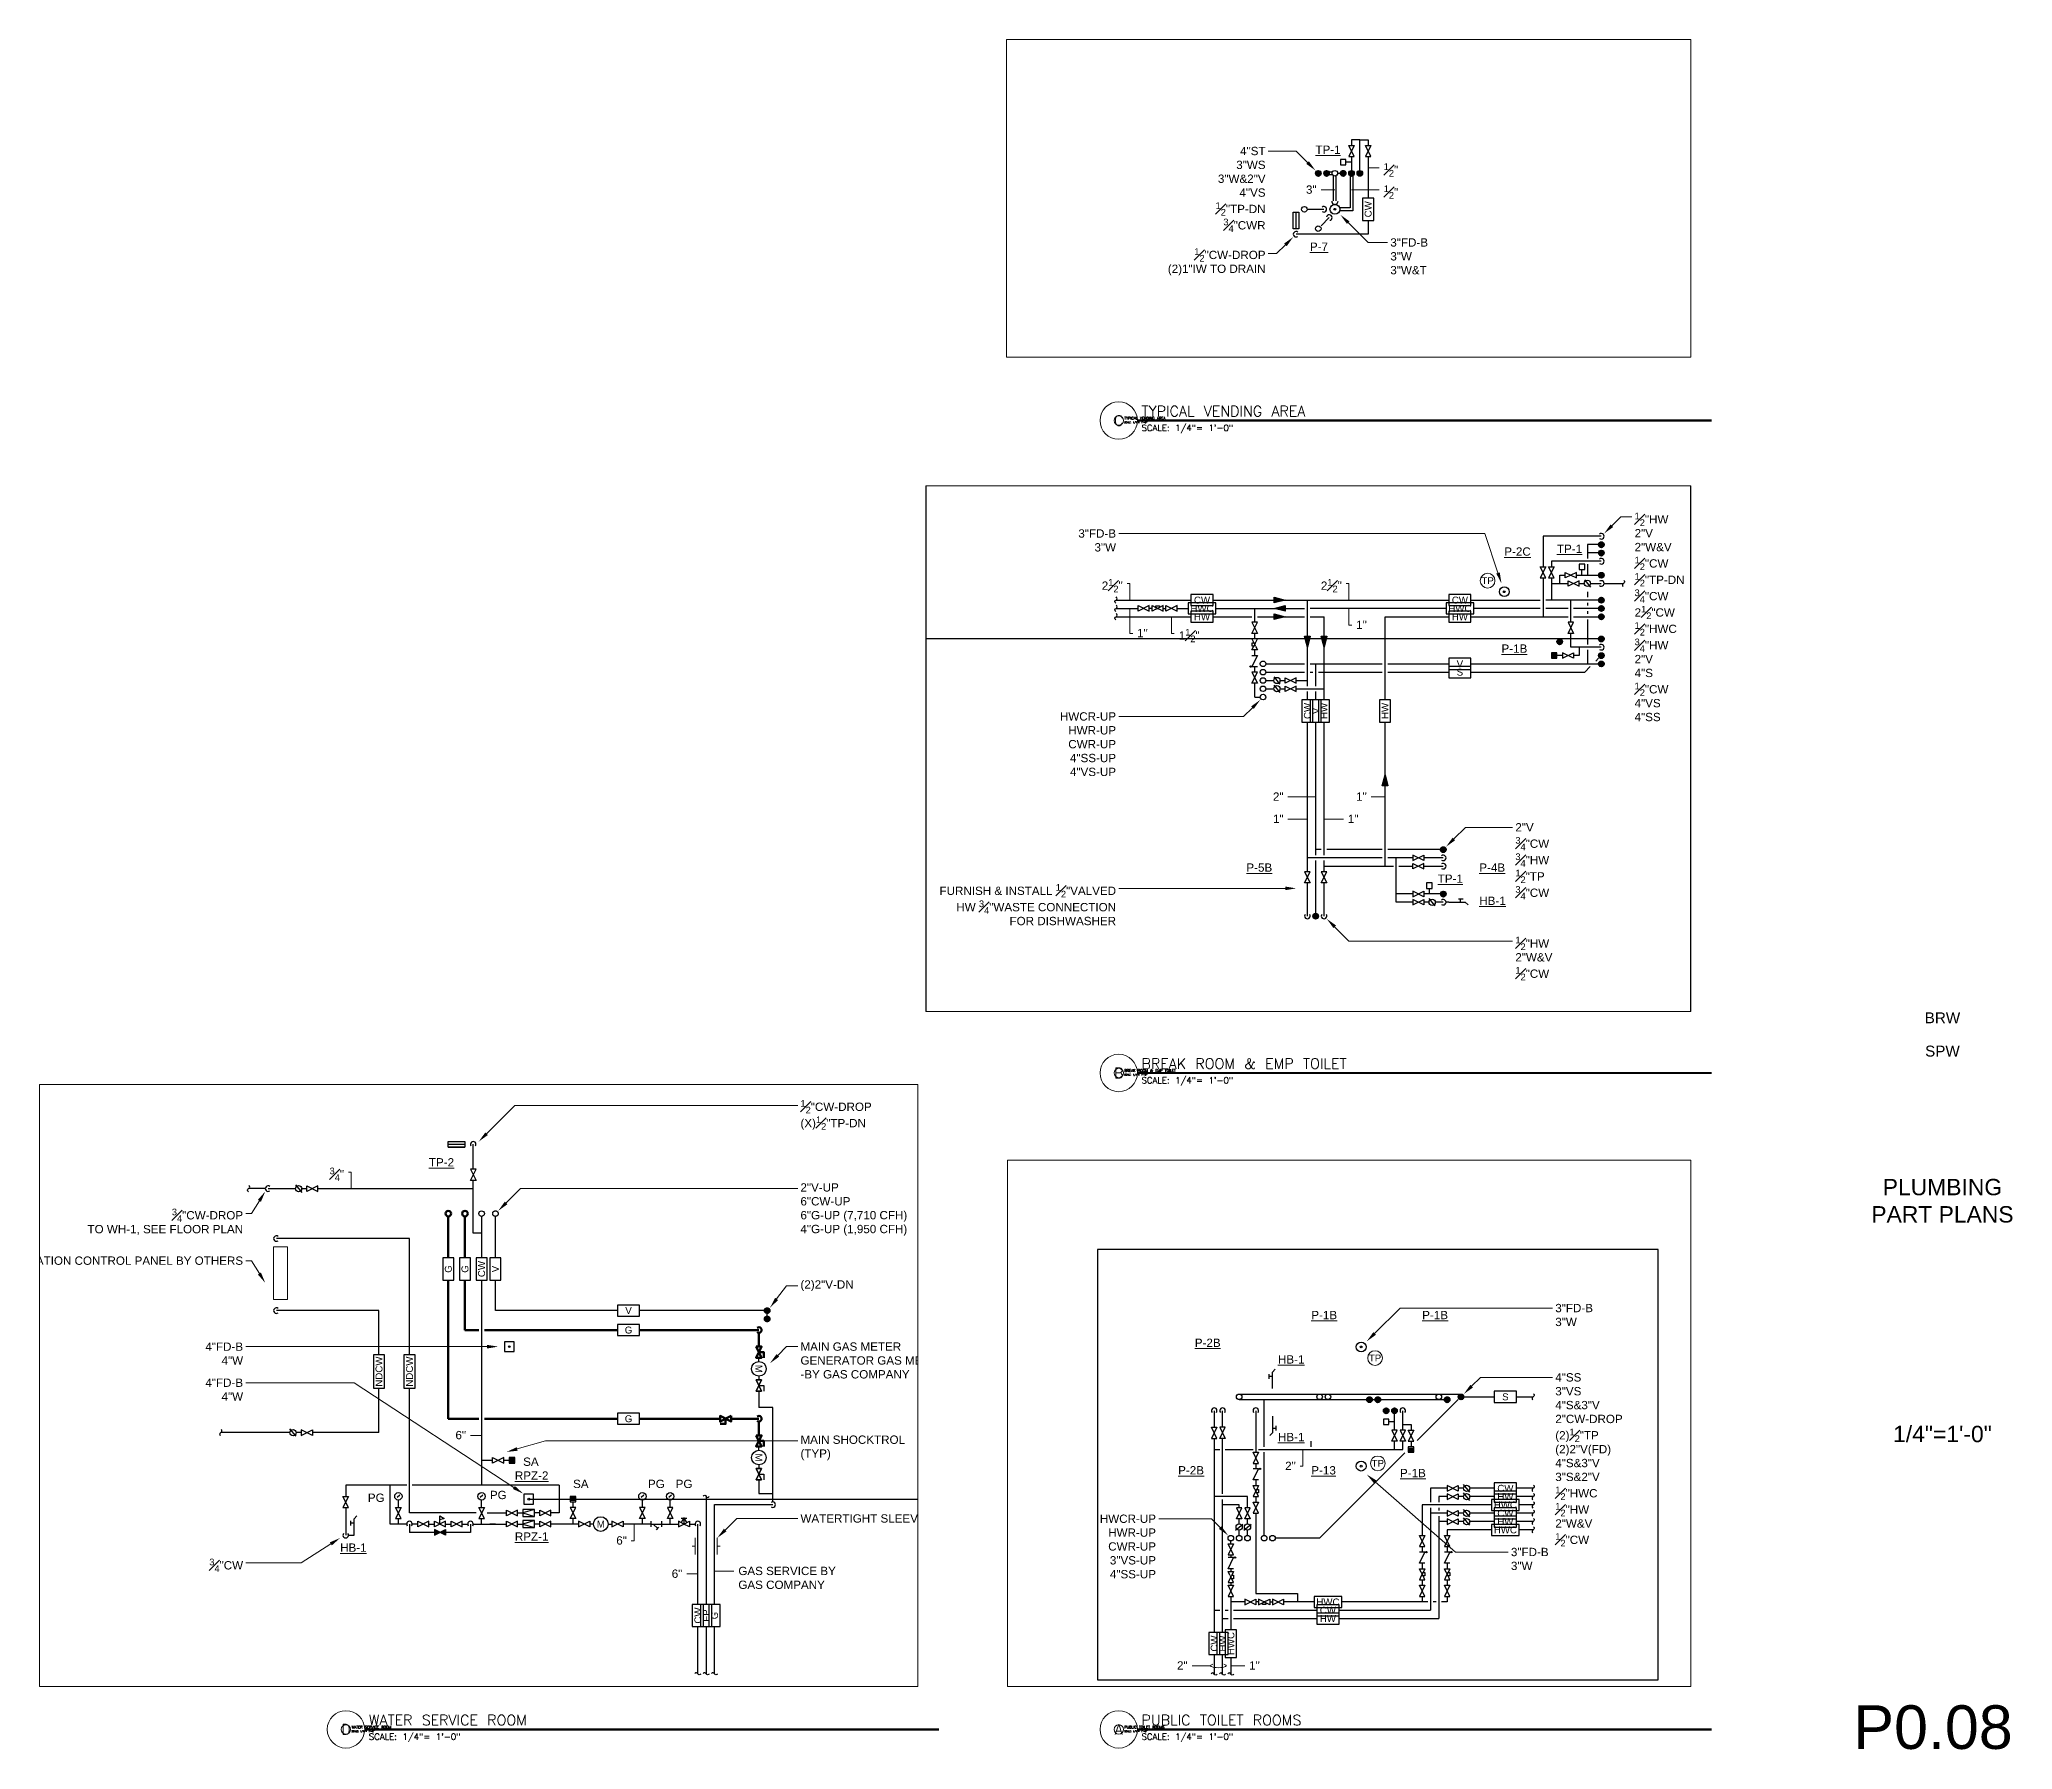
# Paper-space layout 'P0-08_24x36' of a CAD drawing. Extents: x 12.8 to 35, y 1 to 20.3.
# The model-space entities are those that its viewports show. They can reach past a viewport. Long polylines and large blocks are cut down to what shows.
import ezdxf
from ezdxf import colors
from ezdxf.entities.mleader import LeaderData, LeaderLine
from ezdxf.enums import TextEntityAlignment as Align
from ezdxf.math import Vec2, Vec3

# ---------------------------------------------------------------- set-up
doc = ezdxf.new("R2010")
doc.units = 0
doc.header["$LTSCALE"] = 18
doc.header["$MEASUREMENT"] = 0
doc.linetypes.add('VENT', pattern=[0.3, 0.2, -0.1])
for name, color, linetype in [('0-BORDER-TXT', 2, 'Continuous'), ('F-FP-N', 22, 'Continuous'), ('F-FP-N @ 1', 22, 'Continuous'), ('F-FP-N @ 128', 22, 'Continuous'), ('F-FP-N @ 192', 22, 'Continuous'), ('F-FP-N @ 384', 22, 'Continuous'), ('F-FP-N @ 48', 22, 'Continuous'), ('F-FP-N @ 64', 22, 'Continuous'), ('F-FP-N @ 768', 22, 'Continuous'), ('F-FP-N @ 96', 22, 'Continuous'), ('P-CW-N', 4, 'Continuous'), ('P-CW-N @ 1 (1)', 4, 'Continuous'), ('P-CW-N @ 1 (2)', 4, 'Continuous'), ('P-CW-N @ 12', 4, 'Continuous'), ('P-CW-N @ 128', 4, 'Continuous'), ('P-CW-N @ 16', 4, 'Continuous'), ('P-CW-N @ 192', 4, 'Continuous'), ('P-CW-N @ 2', 4, 'Continuous'), ('P-CW-N @ 24', 4, 'Continuous'), ('P-CW-N @ 384', 4, 'Continuous'), ('P-CW-N @ 4', 4, 'Continuous'), ('P-CW-N @ 48', 4, 'Continuous'), ('P-CW-N @ 64', 4, 'Continuous'), ('P-CW-N @ 768', 4, 'Continuous'), ('P-CW-N @ 8', 4, 'Continuous'), ('P-CW-N @ 96', 4, 'Continuous'), ('P-FIXT-N', 3, 'Continuous'), ('P-FIXT-N @ 1 (1)', 3, 'Continuous'), ('P-FIXT-N @ 1 (2)', 3, 'Continuous'), ('P-FIXT-N @ 12', 3, 'Continuous'), ('P-FIXT-N @ 128', 3, 'Continuous'), ('P-FIXT-N @ 16', 3, 'Continuous'), ('P-FIXT-N @ 192', 3, 'Continuous'), ('P-FIXT-N @ 2', 3, 'Continuous'), ('P-FIXT-N @ 24', 3, 'Continuous'), ('P-FIXT-N @ 384', 3, 'Continuous'), ('P-FIXT-N @ 4', 3, 'Continuous'), ('P-FIXT-N @ 48', 3, 'Continuous'), ('P-FIXT-N @ 64', 3, 'Continuous'), ('P-FIXT-N @ 768', 3, 'Continuous'), ('P-FIXT-N @ 8', 3, 'Continuous'), ('P-FIXT-N @ 96', 3, 'Continuous'), ('P-FIXT-N-N', 3, 'Continuous'), ('P-FIXT-N-N @ 1 (1)', 3, 'Continuous'), ('P-FIXT-N-N @ 1 (2)', 3, 'Continuous'), ('P-FIXT-N-N @ 12', 3, 'Continuous'), ('P-FIXT-N-N @ 128', 3, 'Continuous'), ('P-FIXT-N-N @ 16', 3, 'Continuous'), ('P-FIXT-N-N @ 192', 3, 'Continuous'), ('P-FIXT-N-N @ 2', 3, 'Continuous'), ('P-FIXT-N-N @ 24', 3, 'Continuous'), ('P-FIXT-N-N @ 384', 3, 'Continuous'), ('P-FIXT-N-N @ 4', 3, 'Continuous'), ('P-FIXT-N-N @ 48', 3, 'Continuous'), ('P-FIXT-N-N @ 64', 3, 'Continuous'), ('P-FIXT-N-N @ 768', 3, 'Continuous'), ('P-FIXT-N-N @ 8', 3, 'Continuous'), ('P-FIXT-N-N @ 96', 3, 'Continuous'), ('P-HW-N', 1, 'Continuous'), ('P-HW-N @ 1 (1)', 1, 'Continuous'), ('P-HW-N @ 192', 1, 'Continuous'), ('P-HW-N @ 384', 1, 'Continuous'), ('P-HW-N @ 48', 1, 'Continuous'), ('P-HW-N @ 96', 1, 'Continuous'), ('P-HWC-N', 2, 'Continuous'), ('P-HWC-N @ 1 (1)', 2, 'Continuous'), ('P-HWC-N @ 1 (2)', 2, 'Continuous'), ('P-HWC-N @ 12', 2, 'Continuous'), ('P-HWC-N @ 128', 2, 'Continuous'), ('P-HWC-N @ 16', 2, 'Continuous'), ('P-HWC-N @ 192', 2, 'Continuous'), ('P-HWC-N @ 2', 2, 'Continuous'), ('P-HWC-N @ 24', 2, 'Continuous'), ('P-HWC-N @ 384', 2, 'Continuous'), ('P-HWC-N @ 4', 2, 'Continuous'), ('P-HWC-N @ 48', 2, 'Continuous'), ('P-HWC-N @ 64', 2, 'Continuous'), ('P-HWC-N @ 768', 2, 'Continuous'), ('P-HWC-N @ 8', 2, 'Continuous'), ('P-HWC-N @ 96', 2, 'Continuous'), ('P-IW-N', 1, 'Continuous'), ('P-IW-N @ 1 (1)', 1, 'Continuous'), ('P-IW-N @ 1 (2)', 1, 'Continuous'), ('P-IW-N @ 12', 1, 'Continuous'), ('P-IW-N @ 128', 1, 'Continuous'), ('P-IW-N @ 16', 1, 'Continuous'), ('P-IW-N @ 192', 1, 'Continuous'), ('P-IW-N @ 2', 1, 'Continuous'), ('P-IW-N @ 24', 1, 'Continuous'), ('P-IW-N @ 384', 1, 'Continuous'), ('P-IW-N @ 4', 1, 'Continuous'), ('P-IW-N @ 48', 1, 'Continuous'), ('P-IW-N @ 64', 1, 'Continuous'), ('P-IW-N @ 768', 1, 'Continuous'), ('P-IW-N @ 8', 1, 'Continuous'), ('P-IW-N @ 96', 1, 'Continuous'), ('P-NDCW-N', 4, 'Continuous'), ('P-NDCW-N @ 1 (1)', 4, 'Continuous'), ('P-NDCW-N @ 1 (2)', 4, 'Continuous'), ('P-NDCW-N @ 12', 4, 'Continuous'), ('P-NDCW-N @ 128', 4, 'Continuous'), ('P-NDCW-N @ 16', 4, 'Continuous'), ('P-NDCW-N @ 192', 4, 'Continuous'), ('P-NDCW-N @ 2', 4, 'Continuous'), ('P-NDCW-N @ 24', 4, 'Continuous'), ('P-NDCW-N @ 384', 4, 'Continuous'), ('P-NDCW-N @ 4', 4, 'Continuous'), ('P-NDCW-N @ 48', 4, 'Continuous'), ('P-NDCW-N @ 64', 4, 'Continuous'), ('P-NDCW-N @ 768', 4, 'Continuous'), ('P-NDCW-N @ 8', 4, 'Continuous'), ('P-NDCW-N @ 96', 4, 'Continuous'), ('P-SAN-N', 6, 'Continuous'), ('P-SAN-N @ 1 (1)', 6, 'Continuous'), ('P-SAN-N @ 1 (2)', 6, 'Continuous'), ('P-SAN-N @ 12', 6, 'Continuous'), ('P-SAN-N @ 128', 6, 'Continuous'), ('P-SAN-N @ 16', 6, 'Continuous'), ('P-SAN-N @ 192', 6, 'Continuous'), ('P-SAN-N @ 2', 6, 'Continuous'), ('P-SAN-N @ 24', 6, 'Continuous'), ('P-SAN-N @ 384', 6, 'Continuous'), ('P-SAN-N @ 4', 6, 'Continuous'), ('P-SAN-N @ 48', 6, 'Continuous'), ('P-SAN-N @ 64', 6, 'Continuous'), ('P-SAN-N @ 768', 6, 'Continuous'), ('P-SAN-N @ 8', 6, 'Continuous'), ('P-SAN-N @ 96', 6, 'Continuous'), ('P-SANV-N', 5, 'VENT'), ('P-SANV-N @ 1 (1)', 5, 'VENT'), ('P-SANV-N @ 1 (2)', 5, 'VENT'), ('P-SANV-N @ 12', 5, 'VENT'), ('P-SANV-N @ 128', 5, 'VENT'), ('P-SANV-N @ 16', 5, 'VENT'), ('P-SANV-N @ 192', 5, 'VENT'), ('P-SANV-N @ 2', 5, 'VENT'), ('P-SANV-N @ 24', 5, 'VENT'), ('P-SANV-N @ 384', 5, 'VENT'), ('P-SANV-N @ 4', 5, 'VENT'), ('P-SANV-N @ 48', 5, 'VENT'), ('P-SANV-N @ 64', 5, 'VENT'), ('P-SANV-N @ 768', 5, 'VENT'), ('P-SANV-N @ 8', 5, 'VENT'), ('P-SANV-N @ 96', 5, 'VENT'), ('P-STRM-N', 2, 'Continuous'), ('P-STRM-N @ 1 (1)', 2, 'Continuous'), ('P-STRM-N @ 1 (2)', 2, 'Continuous'), ('P-STRM-N @ 12', 2, 'Continuous'), ('P-STRM-N @ 128', 2, 'Continuous'), ('P-STRM-N @ 16', 2, 'Continuous'), ('P-STRM-N @ 192', 2, 'Continuous'), ('P-STRM-N @ 2', 2, 'Continuous'), ('P-STRM-N @ 24', 2, 'Continuous'), ('P-STRM-N @ 384', 2, 'Continuous'), ('P-STRM-N @ 4', 2, 'Continuous'), ('P-STRM-N @ 48', 2, 'Continuous'), ('P-STRM-N @ 64', 2, 'Continuous'), ('P-STRM-N @ 768', 2, 'Continuous'), ('P-STRM-N @ 8', 2, 'Continuous'), ('P-STRM-N @ 96', 2, 'Continuous'), ('P-TP-N', 6, 'Continuous'), ('P-TP-N @ 1 (1)', 6, 'Continuous'), ('P-TP-N @ 1 (2)', 6, 'Continuous'), ('P-TP-N @ 12', 6, 'Continuous'), ('P-TP-N @ 128', 6, 'Continuous'), ('P-TP-N @ 16', 6, 'Continuous'), ('P-TP-N @ 192', 6, 'Continuous'), ('P-TP-N @ 2', 6, 'Continuous'), ('P-TP-N @ 24', 6, 'Continuous'), ('P-TP-N @ 384', 6, 'Continuous'), ('P-TP-N @ 4', 6, 'Continuous'), ('P-TP-N @ 48', 6, 'Continuous'), ('P-TP-N @ 64', 6, 'Continuous'), ('P-TP-N @ 768', 6, 'Continuous'), ('P-TP-N @ 8', 6, 'Continuous'), ('P-TP-N @ 96', 6, 'Continuous')]:
    doc.layers.add(name, color=color, linetype=linetype)
for name, color, linetype, lineweight in [('G-ANNO-TEXT', 70, 'Continuous', 0), ('G-ANNO-TEXT @ 1', 70, 'Continuous', 0), ('G-ANNO-TEXT @ 12', 70, 'Continuous', 0), ('G-ANNO-TEXT @ 192', 70, 'Continuous', 0), ('G-ANNO-TEXT @ 384', 70, 'Continuous', 0), ('G-ANNO-TEXT @ 48', 70, 'Continuous', 0), ('G-ANNO-TEXT @ 96', 70, 'Continuous', 0), ('P-GAS-E', 72, 'Continuous', 25), ('P-GAS-E @ 1 (1)', 72, 'Continuous', 25), ('P-GAS-E @ 1 (2)', 72, 'Continuous', 25), ('P-GAS-E @ 12', 72, 'Continuous', 25), ('P-GAS-E @ 128', 72, 'Continuous', 25), ('P-GAS-E @ 16', 72, 'Continuous', 25), ('P-GAS-E @ 192', 72, 'Continuous', 25), ('P-GAS-E @ 2', 72, 'Continuous', 25), ('P-GAS-E @ 24', 72, 'Continuous', 25), ('P-GAS-E @ 384', 72, 'Continuous', 25), ('P-GAS-E @ 4', 72, 'Continuous', 25), ('P-GAS-E @ 48', 72, 'Continuous', 25), ('P-GAS-E @ 64', 72, 'Continuous', 25), ('P-GAS-E @ 768', 72, 'Continuous', 25), ('P-GAS-E @ 8', 72, 'Continuous', 25), ('P-GAS-E @ 96', 72, 'Continuous', 25), ('P-GAS-N', 3, 'Continuous', 60), ('P-GAS-N @ 1 (1)', 3, 'Continuous', 60), ('P-GAS-N @ 1 (2)', 3, 'Continuous', 60), ('P-GAS-N @ 12', 3, 'Continuous', 60), ('P-GAS-N @ 128', 3, 'Continuous', 60), ('P-GAS-N @ 16', 3, 'Continuous', 60), ('P-GAS-N @ 192', 3, 'Continuous', 60), ('P-GAS-N @ 2', 3, 'Continuous', 60), ('P-GAS-N @ 24', 3, 'Continuous', 60), ('P-GAS-N @ 384', 3, 'Continuous', 60), ('P-GAS-N @ 4', 3, 'Continuous', 60), ('P-GAS-N @ 48', 3, 'Continuous', 60), ('P-GAS-N @ 64', 3, 'Continuous', 60), ('P-GAS-N @ 768', 3, 'Continuous', 60), ('P-GAS-N @ 8', 3, 'Continuous', 60), ('P-GAS-N @ 96', 3, 'Continuous', 60)]:
    doc.layers.add(name, color=color, linetype=linetype, lineweight=lineweight)
doc.layers.add('G-Anno-View', color=161, linetype='Continuous', lineweight=18, plot=False)
doc.styles.add('Arial', font='arial.ttf')
doc.styles.add('Arial Narrow', font='ARIALN.TTF')
doc.styles.add('Arial_1', font='arial.ttf', dxfattribs={"height": 0.092206})
doc.styles.add('RomanS', font='arial.ttf')
doc.styles.get("Standard").update_dxf_attribs({"font": 'txt.shx'})
doc.dimstyles.new('Loop048', dxfattribs={"dimscale": 0, "dimtxt": 0.09375, "dimasz": 0.03125, "dimexe": 0.0625, "dimexo": 0.0625, "dimgap": 0.09375, "dimtad": 1, "dimdec": 4, "dimzin": 3, "dimdsep": 46, "dimlunit": 4, "dimtxsty": 'Arial', "dimblk": 'OBLIQUE', "dimcen": 0.09375, "dimdle": 0.0625, "dimclrd": 256, "dimclre": 256, "dimclrt": 256, "dimadec": 4, "dimazin": 0, "dimtfac": 0.8, "dimtdec": 4, "dimtix": 1, "dimtofl": 0, "dimtmove": 1, "dimatfit": 0, "dimldrblk": 'LeaderNoteBlock', "dimfxl": 1, "dimfrac": 1, "dimtolj": 1, "dimtzin": 0, "dimlwd": -1, "dimlwe": -1, "dimarcsym": 0})

psp = doc.layouts.new('P0-08_24x36')

# ---------------------------------------------------------------- texts
at = {"layer": '0-BORDER-TXT', "style": 'Arial_1'}
for s, height, p in [('BRW', 0.1228, (34.231, 9.246)), ('SPW', 0.1228, (34.231, 8.871)), ('1/4"=1\'-0"', 0.1844, (34.231, 4.558)), ('P0.08', 0.4917, (34.125, 1.25))]:
    psp.add_text(s, height=height, dxfattribs=at).set_placement(p, align=Align.MIDDLE)
at = {"layer": '0-BORDER-TXT', "insert": (34.231, 7.183), "char_height": 0.1844, "width": 2.51547, "attachment_point": 5, "style": 'Arial_1'}
psp.add_mtext('PLUMBING\\PPART PLANS', dxfattribs=at)

msp = doc.modelspace()

# ---------------------------------------------------------------- texts
at = {"layer": 'G-ANNO-TEXT', "char_height": 4.5, "style": 'Arial'}
for s, insert, width, attachment_point in [('{\\LP-2C}', (906, 1656), 30, 1), ('{\\LTP-1}', (934.5, 1657.5), 30, 1), ('\\A1;2{\\H0.8x;\\S1#2;}"', (699.6, 1638.9), 23.1, 3), ('\\A1;2{\\H0.8x;\\S1#2;}"', (818.1, 1638.9), 23.1, 3), ('\\A1;1"', (707.4, 1611.9), 24.6, 1), ('\\A1;1{\\H0.8x;\\S1#2;}"', (729.9, 1611.9), 24.6, 1), ('\\A1;1"', (825.9, 1616.4), 24.6, 1), ('{\\LP-1B}', (904.5, 1603.5), 30, 1), ('2"', (786.6, 1523.4), 26.1, 3), ('\\A1;1"', (831.6, 1523.4), 21.6, 3), ('1"', (786.6, 1511.4), 41.1, 3), ('1"', (821.4, 1511.4), 41.1, 1), ('{\\LP-5B}', (766.5, 1485), 30, 1), ('{\\LP-4B}', (892.5, 1485), 30, 1), ('{\\LTP-1}', (870, 1479), 15, 1), ('{\\LHB-1}', (892.5, 1467), 15, 1), ('{\\LP-1B}', (2145, 1387.5), 15, 1), ('{\\LP-1B}', (2205, 1387.5), 15, 1), ('{\\LP-2B}', (2082, 1372.5), 15, 1), ('{\\LHB-1}', (2127, 1363.5), 15, 1), ('{\\LHB-1}', (2127, 1321.5), 15, 1), ('{\\LP-2B}', (2073, 1303.5), 15, 1), ('2"', (2136.6, 1305.9), 17.1, 3), ('{\\LP-13}', (2145, 1303.5), 15, 1), ('{\\LP-1B}', (2193, 1302), 15, 1), ('{\\LTP-1}', (13663.5, 1263), 30, 1), ('\\A1;{\\H0.8x;\\S1#2;}"', (13700.4, 1253.4), 35.1, 1), ('3"', (13664.1, 1241.4), 20.1, 3), ('\\A1;{\\H0.8x;\\S1#2;}"', (13700.4, 1241.4), 27.6, 1), ('{\\LP-7}', (13660.5, 1210.5), 30, 1), ('\\A1;1"', (2111.4, 1197.9), 56.1, 1), ('\\A1;{\\H0.8x;\\S3#4;}"', (3462.6, 1038.9), 9.6, 3), ('{\\LTP-2}', (3508.5, 1044), 9, 1), ('6"', (3528.6, 896.4), 36.6, 3), ('SA', (3559.5, 882), 9, 1), ('{\\LRPZ-2}', (3555, 874.5), 9, 1), ('SA', (3586.5, 870), 9, 1), ('PG', (3627, 870), 9, 1), ('PG', (3642, 870), 9, 1), ('PG', (3475.5, 862.5), 9, 1), ('PG', (3541.5, 864), 9, 1), ('{\\LHB-1}', (3460.5, 835.5), 9, 1), ('{\\LRPZ-1}', (3555, 841.5), 9, 1), ('\\A1;6"', (3615.6, 839.4), 9.6, 3), ('GAS SERVICE BY GAS COMPANY ', (3675.9, 822.9), 65.1, 1), ('6"', (3645.6, 821.4), 36.6, 3)]:
    msp.add_mtext(s, dxfattribs=dict(at, insert=insert, width=width, attachment_point=attachment_point))
at = {"layer": 'G-ANNO-TEXT', "insert": (2078.1, 1197.9), "char_height": 4.5, "attachment_point": 3, "style": 'Arial'}
msp.add_mtext_dynamic_manual_height_columns('2"', width=33.6, gutter_width=22.5, heights=[0], dxfattribs=at)

# ---------------------------------------------------------------- blocks, each defined once
blk = doc.blocks.new('Anno_Title_A1')
at = {"linetype": 'ByBlock', "lineweight": -2}
blk.add_circle((0, 0), 2.25, dxfattribs=at)
blk.add_circle((0, 0), 2.25, dxfattribs=at)
at = {"linetype": 'ByBlock', "lineweight": -2, "style": 'RomanS'}
blk.add_attdef('NUMBER', text='', height=1.25, dxfattribs=at).set_placement((0, 0), align=Align.MIDDLE)
blk = doc.blocks.new('*U2472')
at = {"layer": 'G-ANNO-TEXT @ 12', "xscale": 0.0234375, "yscale": 0.0234375, "zscale": 0.0234375}
blk.add_blockref('Anno_Title_A1', (24.948, 1.224), dxfattribs=at)
at = {"layer": 'G-ANNO-TEXT @ 48', "xscale": 0.09375, "yscale": 0.09375, "zscale": 0.09375}
blk.add_blockref('Anno_Title_A1', (24.948, 1.224), dxfattribs=at)
blk = doc.blocks.new('Anno_Title_T1')
at = {"linetype": 'ByBlock', "lineweight": -2, "style": 'RomanS'}
blk.add_attdef('TITLE', (2.75, 0.5), '', height=1.25, dxfattribs=at)
blk.add_attdef('SCALE', text='', height=0.75, dxfattribs=at).set_placement((2.75, -0.5), align=Align.TOP_LEFT)
blk = doc.blocks.new('*U2473')
at = {"layer": 'G-ANNO-TEXT @ 12'}
ref = blk.add_blockref('Anno_Title_T1', (24.948, 1.224), dxfattribs=dict(at, xscale=0.0234375, yscale=0.0234375, zscale=0.0234375))
ref.add_attrib('SCALE', 'SCALE: 1/4"= 1\'-0"', dxfattribs={"layer": '0', "linetype": 'ByBlock', "lineweight": -2, "height": 0.01758}).set_placement((25.012, 1.212), align=Align.TOP_LEFT)
ref.add_attrib('TITLE', 'PUBLIC TOILET ROOMS', (25.012, 1.236), dxfattribs={"layer": '0', "linetype": 'ByBlock', "lineweight": -2, "height": 0.0293})
at = {"layer": 'G-ANNO-TEXT @ 48'}
ref = blk.add_blockref('Anno_Title_T1', (24.948, 1.224), dxfattribs=dict(at, xscale=0.09375, yscale=0.09375, zscale=0.09375))
ref.add_attrib('SCALE', 'SCALE: 1/4"= 1\'-0"', dxfattribs={"layer": '0', "linetype": 'ByBlock', "lineweight": -2, "height": 0.07031}).set_placement((25.205, 1.177), align=Align.TOP_LEFT)
ref.add_attrib('TITLE', 'PUBLIC TOILET ROOMS', (25.205, 1.271), dxfattribs={"layer": '0', "linetype": 'ByBlock', "lineweight": -2, "height": 0.11719})
blk = doc.blocks.new('*U2474')
at = {"layer": 'G-ANNO-TEXT @ 12', "xscale": 0.0234375, "yscale": 0.0234375, "zscale": 0.0234375}
blk.add_blockref('Anno_Title_A1', (24.948, 8.624), dxfattribs=at)
at = {"layer": 'G-ANNO-TEXT @ 48', "xscale": 0.09375, "yscale": 0.09375, "zscale": 0.09375}
blk.add_blockref('Anno_Title_A1', (24.948, 8.624), dxfattribs=at)
blk = doc.blocks.new('*U2475')
at = {"layer": 'G-ANNO-TEXT @ 12'}
ref = blk.add_blockref('Anno_Title_T1', (24.948, 8.624), dxfattribs=dict(at, xscale=0.0234375, yscale=0.0234375, zscale=0.0234375))
ref.add_attrib('SCALE', 'SCALE: 1/4"= 1\'-0"', dxfattribs={"layer": '0', "linetype": 'ByBlock', "lineweight": -2, "height": 0.01758}).set_placement((25.012, 8.613), align=Align.TOP_LEFT)
ref.add_attrib('TITLE', 'BREAK ROOM & EMP TOILET', (25.012, 8.636), dxfattribs={"layer": '0', "linetype": 'ByBlock', "lineweight": -2, "height": 0.0293})
at = {"layer": 'G-ANNO-TEXT @ 48'}
ref = blk.add_blockref('Anno_Title_T1', (24.948, 8.624), dxfattribs=dict(at, xscale=0.09375, yscale=0.09375, zscale=0.09375))
ref.add_attrib('SCALE', 'SCALE: 1/4"= 1\'-0"', dxfattribs={"layer": '0', "linetype": 'ByBlock', "lineweight": -2, "height": 0.07031}).set_placement((25.205, 8.577), align=Align.TOP_LEFT)
ref.add_attrib('TITLE', 'BREAK ROOM & EMP TOILET', (25.205, 8.671), dxfattribs={"layer": '0', "linetype": 'ByBlock', "lineweight": -2, "height": 0.11719})
blk = doc.blocks.new('*U2583')
at = {"layer": 'G-ANNO-TEXT @ 12', "xscale": 0.0234375, "yscale": 0.0234375, "zscale": 0.0234375}
blk.add_blockref('Anno_Title_A1', (24.948, 15.979), dxfattribs=at)
at = {"layer": 'G-ANNO-TEXT @ 48', "xscale": 0.09375, "yscale": 0.09375, "zscale": 0.09375}
blk.add_blockref('Anno_Title_A1', (24.948, 15.979), dxfattribs=at)
blk = doc.blocks.new('*U2584')
at = {"layer": 'G-ANNO-TEXT @ 12'}
ref = blk.add_blockref('Anno_Title_T1', (24.948, 15.979), dxfattribs=dict(at, xscale=0.0234375, yscale=0.0234375, zscale=0.0234375))
ref.add_attrib('SCALE', 'SCALE: 1/4"= 1\'-0"', dxfattribs={"layer": '0', "linetype": 'ByBlock', "lineweight": -2, "height": 0.01758}).set_placement((25.012, 15.967), align=Align.TOP_LEFT)
ref.add_attrib('TITLE', 'TYPICAL VENDING AREA', (25.012, 15.991), dxfattribs={"layer": '0', "linetype": 'ByBlock', "lineweight": -2, "height": 0.0293})
at = {"layer": 'G-ANNO-TEXT @ 48'}
ref = blk.add_blockref('Anno_Title_T1', (24.948, 15.979), dxfattribs=dict(at, xscale=0.09375, yscale=0.09375, zscale=0.09375))
ref.add_attrib('SCALE', 'SCALE: 1/4"= 1\'-0"', dxfattribs={"layer": '0', "linetype": 'ByBlock', "lineweight": -2, "height": 0.07031}).set_placement((25.205, 15.932), align=Align.TOP_LEFT)
ref.add_attrib('TITLE', 'TYPICAL VENDING AREA', (25.205, 16.026), dxfattribs={"layer": '0', "linetype": 'ByBlock', "lineweight": -2, "height": 0.11719})
blk = doc.blocks.new('*U2782')
at = {"layer": 'G-ANNO-TEXT @ 12', "xscale": 0.0234375, "yscale": 0.0234375, "zscale": 0.0234375}
blk.add_blockref('Anno_Title_A1', (16.239, 1.224), dxfattribs=at)
at = {"layer": 'G-ANNO-TEXT @ 48', "xscale": 0.09375, "yscale": 0.09375, "zscale": 0.09375}
blk.add_blockref('Anno_Title_A1', (16.239, 1.224), dxfattribs=at)
blk = doc.blocks.new('*U2783')
at = {"layer": 'G-ANNO-TEXT @ 12'}
ref = blk.add_blockref('Anno_Title_T1', (16.239, 1.224), dxfattribs=dict(at, xscale=0.0234375, yscale=0.0234375, zscale=0.0234375))
ref.add_attrib('SCALE', 'SCALE: 1/4"= 1\'-0"', dxfattribs={"layer": '0', "linetype": 'ByBlock', "lineweight": -2, "height": 0.01758}).set_placement((16.303, 1.212), align=Align.TOP_LEFT)
ref.add_attrib('TITLE', 'WATER SERVICE ROOM', (16.303, 1.236), dxfattribs={"layer": '0', "linetype": 'ByBlock', "lineweight": -2, "height": 0.0293})
at = {"layer": 'G-ANNO-TEXT @ 48'}
ref = blk.add_blockref('Anno_Title_T1', (16.239, 1.224), dxfattribs=dict(at, xscale=0.09375, yscale=0.09375, zscale=0.09375))
ref.add_attrib('SCALE', 'SCALE: 1/4"= 1\'-0"', dxfattribs={"layer": '0', "linetype": 'ByBlock', "lineweight": -2, "height": 0.07031}).set_placement((16.497, 1.177), align=Align.TOP_LEFT)
ref.add_attrib('TITLE', 'WATER SERVICE ROOM', (16.497, 1.271), dxfattribs={"layer": '0', "linetype": 'ByBlock', "lineweight": -2, "height": 0.11719})
blk = doc.blocks.new('*U36')
h = blk.add_hatch()
h.set_pattern_fill('ANSI31', color=256, scale=0.025, angle=135)
edge = h.paths.add_edge_path()
edge.add_arc((0, 0), 0.0313, 0, 360)
blk.add_circle((0, 0), 0.0312)
blk = doc.blocks.new('*U2403')
at = {"layer": 'P-SANV-N @ 1 (1)'}
blk.add_blockref('*U36', (2218.5, 1339.5), dxfattribs=at)
at = {"layer": 'P-SANV-N @ 192', "xscale": 192, "yscale": 192, "zscale": 192}
blk.add_blockref('*U36', (2218.5, 1339.5), dxfattribs=at)
at = {"layer": 'P-SANV-N @ 384', "xscale": 384, "yscale": 384, "zscale": 384}
blk.add_blockref('*U36', (2218.5, 1339.5), dxfattribs=at)
at = {"layer": 'P-SANV-N @ 48', "xscale": 48, "yscale": 48, "zscale": 48}
blk.add_blockref('*U36', (2218.5, 1339.5), dxfattribs=at)
at = {"layer": 'P-SANV-N @ 96', "xscale": 96, "yscale": 96, "zscale": 96}
blk.add_blockref('*U36', (2218.5, 1339.5), dxfattribs=at)
blk = doc.blocks.new('*U2404')
at = {"layer": 'P-SAN-N @ 1 (1)'}
blk.add_blockref('*U36', (2226, 1341), dxfattribs=at)
at = {"layer": 'P-SAN-N @ 192', "xscale": 192, "yscale": 192, "zscale": 192}
blk.add_blockref('*U36', (2226, 1341), dxfattribs=at)
at = {"layer": 'P-SAN-N @ 384', "xscale": 384, "yscale": 384, "zscale": 384}
blk.add_blockref('*U36', (2226, 1341), dxfattribs=at)
at = {"layer": 'P-SAN-N @ 48', "xscale": 48, "yscale": 48, "zscale": 48}
blk.add_blockref('*U36', (2226, 1341), dxfattribs=at)
at = {"layer": 'P-SAN-N @ 96', "xscale": 96, "yscale": 96, "zscale": 96}
blk.add_blockref('*U36', (2226, 1341), dxfattribs=at)
blk = doc.blocks.new('DRAIN')
at = {"linetype": 'Continuous'}
blk.add_circle((0, 0), 0.0553, dxfattribs=at)
at = {"color": 7, "linetype": 'Continuous'}
blk.add_circle((0, 0), 0.01, dxfattribs=at)
blk = doc.blocks.new('*U2405')
at = {"layer": 'P-SAN-N @ 1 (1)'}
blk.add_blockref('DRAIN', (2172, 1303.5), dxfattribs=at)
at = {"layer": 'P-SAN-N @ 192', "xscale": 192, "yscale": 192, "zscale": 192}
blk.add_blockref('DRAIN', (2172, 1303.5), dxfattribs=at)
at = {"layer": 'P-SAN-N @ 384', "xscale": 384, "yscale": 384, "zscale": 384}
blk.add_blockref('DRAIN', (2172, 1303.5), dxfattribs=at)
at = {"layer": 'P-SAN-N @ 48', "xscale": 48, "yscale": 48, "zscale": 48}
blk.add_blockref('DRAIN', (2172, 1303.5), dxfattribs=at)
at = {"layer": 'P-SAN-N @ 96', "xscale": 96, "yscale": 96, "zscale": 96}
blk.add_blockref('DRAIN', (2172, 1303.5), dxfattribs=at)
blk = doc.blocks.new('*U2406')
at = {"layer": 'P-SAN-N @ 1 (1)'}
blk.add_blockref('DRAIN', (2172, 1368), dxfattribs=at)
at = {"layer": 'P-SAN-N @ 192', "xscale": 192, "yscale": 192, "zscale": 192}
blk.add_blockref('DRAIN', (2172, 1368), dxfattribs=at)
at = {"layer": 'P-SAN-N @ 384', "xscale": 384, "yscale": 384, "zscale": 384}
blk.add_blockref('DRAIN', (2172, 1368), dxfattribs=at)
at = {"layer": 'P-SAN-N @ 48', "xscale": 48, "yscale": 48, "zscale": 48}
blk.add_blockref('DRAIN', (2172, 1368), dxfattribs=at)
at = {"layer": 'P-SAN-N @ 96', "xscale": 96, "yscale": 96, "zscale": 96}
blk.add_blockref('DRAIN', (2172, 1368), dxfattribs=at)
blk = doc.blocks.new('*U41')
blk.add_circle((0, 0), 0.0312)
blk = doc.blocks.new('*U2407')
at = {"layer": 'P-SAN-N @ 1 (1)'}
blk.add_blockref('*U41', (2214, 1341), dxfattribs=at)
at = {"layer": 'P-SAN-N @ 192', "xscale": 192, "yscale": 192, "zscale": 192}
blk.add_blockref('*U41', (2214, 1341), dxfattribs=at)
at = {"layer": 'P-SAN-N @ 384', "xscale": 384, "yscale": 384, "zscale": 384}
blk.add_blockref('*U41', (2214, 1341), dxfattribs=at)
at = {"layer": 'P-SAN-N @ 48', "xscale": 48, "yscale": 48, "zscale": 48}
blk.add_blockref('*U41', (2214, 1341), dxfattribs=at)
at = {"layer": 'P-SAN-N @ 96', "xscale": 96, "yscale": 96, "zscale": 96}
blk.add_blockref('*U41', (2214, 1341), dxfattribs=at)
blk = doc.blocks.new('*U2408')
at = {"layer": 'P-SAN-N @ 1 (1)'}
blk.add_blockref('*U41', (2154, 1341), dxfattribs=at)
at = {"layer": 'P-SAN-N @ 192', "xscale": 192, "yscale": 192, "zscale": 192}
blk.add_blockref('*U41', (2154, 1341), dxfattribs=at)
at = {"layer": 'P-SAN-N @ 384', "xscale": 384, "yscale": 384, "zscale": 384}
blk.add_blockref('*U41', (2154, 1341), dxfattribs=at)
at = {"layer": 'P-SAN-N @ 48', "xscale": 48, "yscale": 48, "zscale": 48}
blk.add_blockref('*U41', (2154, 1341), dxfattribs=at)
at = {"layer": 'P-SAN-N @ 96', "xscale": 96, "yscale": 96, "zscale": 96}
blk.add_blockref('*U41', (2154, 1341), dxfattribs=at)
blk = doc.blocks.new('*U2409')
at = {"layer": 'P-SAN-N @ 1 (1)'}
blk.add_blockref('*U41', (2149.5, 1341), dxfattribs=at)
at = {"layer": 'P-SAN-N @ 192', "xscale": 192, "yscale": 192, "zscale": 192}
blk.add_blockref('*U41', (2149.5, 1341), dxfattribs=at)
at = {"layer": 'P-SAN-N @ 384', "xscale": 384, "yscale": 384, "zscale": 384}
blk.add_blockref('*U41', (2149.5, 1341), dxfattribs=at)
at = {"layer": 'P-SAN-N @ 48', "xscale": 48, "yscale": 48, "zscale": 48}
blk.add_blockref('*U41', (2149.5, 1341), dxfattribs=at)
at = {"layer": 'P-SAN-N @ 96', "xscale": 96, "yscale": 96, "zscale": 96}
blk.add_blockref('*U41', (2149.5, 1341), dxfattribs=at)
blk = doc.blocks.new('*U2410')
at = {"layer": 'P-SAN-N @ 1 (1)'}
blk.add_blockref('*U41', (2106, 1341), dxfattribs=at)
at = {"layer": 'P-SAN-N @ 192', "xscale": 192, "yscale": 192, "zscale": 192}
blk.add_blockref('*U41', (2106, 1341), dxfattribs=at)
at = {"layer": 'P-SAN-N @ 384', "xscale": 384, "yscale": 384, "zscale": 384}
blk.add_blockref('*U41', (2106, 1341), dxfattribs=at)
at = {"layer": 'P-SAN-N @ 48', "xscale": 48, "yscale": 48, "zscale": 48}
blk.add_blockref('*U41', (2106, 1341), dxfattribs=at)
at = {"layer": 'P-SAN-N @ 96', "xscale": 96, "yscale": 96, "zscale": 96}
blk.add_blockref('*U41', (2106, 1341), dxfattribs=at)
blk = doc.blocks.new('*U2411')
at = {"layer": 'P-SANV-N @ 1 (1)'}
blk.add_blockref('*U36', (2176.5, 1339.5), dxfattribs=at)
at = {"layer": 'P-SANV-N @ 192', "xscale": 192, "yscale": 192, "zscale": 192}
blk.add_blockref('*U36', (2176.5, 1339.5), dxfattribs=at)
at = {"layer": 'P-SANV-N @ 384', "xscale": 384, "yscale": 384, "zscale": 384}
blk.add_blockref('*U36', (2176.5, 1339.5), dxfattribs=at)
at = {"layer": 'P-SANV-N @ 48', "xscale": 48, "yscale": 48, "zscale": 48}
blk.add_blockref('*U36', (2176.5, 1339.5), dxfattribs=at)
at = {"layer": 'P-SANV-N @ 96', "xscale": 96, "yscale": 96, "zscale": 96}
blk.add_blockref('*U36', (2176.5, 1339.5), dxfattribs=at)
blk = doc.blocks.new('*U2412')
at = {"layer": 'P-SANV-N @ 1 (1)'}
blk.add_blockref('*U36', (2181, 1339.5), dxfattribs=at)
at = {"layer": 'P-SANV-N @ 192', "xscale": 192, "yscale": 192, "zscale": 192}
blk.add_blockref('*U36', (2181, 1339.5), dxfattribs=at)
at = {"layer": 'P-SANV-N @ 384', "xscale": 384, "yscale": 384, "zscale": 384}
blk.add_blockref('*U36', (2181, 1339.5), dxfattribs=at)
at = {"layer": 'P-SANV-N @ 48', "xscale": 48, "yscale": 48, "zscale": 48}
blk.add_blockref('*U36', (2181, 1339.5), dxfattribs=at)
at = {"layer": 'P-SANV-N @ 96', "xscale": 96, "yscale": 96, "zscale": 96}
blk.add_blockref('*U36', (2181, 1339.5), dxfattribs=at)
blk = doc.blocks.new('*U2413')
at = {"layer": 'P-HW-N @ 1 (1)'}
blk.add_blockref('*U41', (2106, 1264.5), dxfattribs=at)
at = {"layer": 'P-HW-N @ 192', "xscale": 192, "yscale": 192, "zscale": 192}
blk.add_blockref('*U41', (2106, 1264.5), dxfattribs=at)
at = {"layer": 'P-HW-N @ 384', "xscale": 384, "yscale": 384, "zscale": 384}
blk.add_blockref('*U41', (2106, 1264.5), dxfattribs=at)
at = {"layer": 'P-HW-N @ 48', "xscale": 48, "yscale": 48, "zscale": 48}
blk.add_blockref('*U41', (2106, 1264.5), dxfattribs=at)
at = {"layer": 'P-HW-N @ 96', "xscale": 96, "yscale": 96, "zscale": 96}
blk.add_blockref('*U41', (2106, 1264.5), dxfattribs=at)
blk = doc.blocks.new('*U3')
at = {"linetype": 'Continuous'}
blk.add_arc((0, 0), 0.0311, 232.567, 127.433, dxfattribs=at)
blk = doc.blocks.new('*U2414')
at = {"layer": 'P-HW-N @ 1 (1)', "rotation": 89.99999999999999}
blk.add_blockref('*U3', (2097, 1333.5), dxfattribs=at)
at = {"layer": 'P-HW-N @ 192', "xscale": 192.0000000000001, "yscale": 192.0000000000001, "zscale": 192.0000000000001, "rotation": 89.99999999999999}
blk.add_blockref('*U3', (2097, 1333.5), dxfattribs=at)
at = {"layer": 'P-HW-N @ 384', "xscale": 384.0000000000001, "yscale": 384.0000000000001, "zscale": 384.0000000000001, "rotation": 89.99999999999999}
blk.add_blockref('*U3', (2097, 1333.5), dxfattribs=at)
at = {"layer": 'P-HW-N @ 48', "xscale": 48, "yscale": 48, "zscale": 48, "rotation": 89.99999999999999}
blk.add_blockref('*U3', (2097, 1333.5), dxfattribs=at)
at = {"layer": 'P-HW-N @ 96', "xscale": 96.00000000000003, "yscale": 96.00000000000003, "zscale": 96.00000000000003, "rotation": 89.99999999999999}
blk.add_blockref('*U3', (2097, 1333.5), dxfattribs=at)
blk = doc.blocks.new('*U2415')
at = {"layer": 'P-HWC-N @ 1 (1)', "rotation": 89.99999999999999}
blk.add_blockref('*U3', (2115, 1333.5), dxfattribs=at)
at = {"layer": 'P-HWC-N @ 192', "xscale": 192.0000000000001, "yscale": 192.0000000000001, "zscale": 192.0000000000001, "rotation": 89.99999999999999}
blk.add_blockref('*U3', (2115, 1333.5), dxfattribs=at)
at = {"layer": 'P-HWC-N @ 384', "xscale": 384.0000000000001, "yscale": 384.0000000000001, "zscale": 384.0000000000001, "rotation": 89.99999999999999}
blk.add_blockref('*U3', (2115, 1333.5), dxfattribs=at)
at = {"layer": 'P-HWC-N @ 48', "xscale": 48, "yscale": 48, "zscale": 48, "rotation": 89.99999999999999}
blk.add_blockref('*U3', (2115, 1333.5), dxfattribs=at)
at = {"layer": 'P-HWC-N @ 96', "xscale": 96.00000000000003, "yscale": 96.00000000000003, "zscale": 96.00000000000003, "rotation": 89.99999999999999}
blk.add_blockref('*U3', (2115, 1333.5), dxfattribs=at)
blk = doc.blocks.new('PLMB BALL VALVES')
at = {"linetype": 'Continuous'}
blk.add_lwpolyline([(-0.0625, -0.03125), (-0.0625, 0.03125), (0.0625, -0.03125), (0.0625, 0.03125), (-0.0625, -0.03125)], dxfattribs=at)
blk = doc.blocks.new('*U2416')
at = {"layer": 'P-HW-N @ 1 (1)', "rotation": 89.99999999999999}
blk.add_blockref('PLMB BALL VALVES', (2097, 1321.5), dxfattribs=at)
at = {"layer": 'P-HW-N @ 192', "xscale": 192, "yscale": 192, "zscale": 192, "rotation": 89.99999999999999}
blk.add_blockref('PLMB BALL VALVES', (2097, 1321.5), dxfattribs=at)
at = {"layer": 'P-HW-N @ 384', "xscale": 384, "yscale": 384, "zscale": 384, "rotation": 89.99999999999999}
blk.add_blockref('PLMB BALL VALVES', (2097, 1321.5), dxfattribs=at)
at = {"layer": 'P-HW-N @ 48', "xscale": 48, "yscale": 48, "zscale": 48, "rotation": 90}
blk.add_blockref('PLMB BALL VALVES', (2097, 1321.5), dxfattribs=at)
at = {"layer": 'P-HW-N @ 96', "xscale": 96, "yscale": 96, "zscale": 96, "rotation": 89.99999999999999}
blk.add_blockref('PLMB BALL VALVES', (2097, 1321.5), dxfattribs=at)
blk = doc.blocks.new('*U2417')
at = {"layer": 'P-HWC-N @ 1 (1)', "rotation": 270}
blk.add_blockref('PLMB BALL VALVES', (2115, 1308), dxfattribs=at)
at = {"layer": 'P-HWC-N @ 192', "xscale": 192, "yscale": 192, "zscale": 192, "rotation": 270}
blk.add_blockref('PLMB BALL VALVES', (2115, 1308), dxfattribs=at)
at = {"layer": 'P-HWC-N @ 384', "xscale": 384, "yscale": 384, "zscale": 384, "rotation": 270}
blk.add_blockref('PLMB BALL VALVES', (2115, 1308), dxfattribs=at)
at = {"layer": 'P-HWC-N @ 48', "xscale": 48, "yscale": 48, "zscale": 48, "rotation": 270}
blk.add_blockref('PLMB BALL VALVES', (2115, 1308), dxfattribs=at)
at = {"layer": 'P-HWC-N @ 96', "xscale": 96, "yscale": 96, "zscale": 96, "rotation": 270}
blk.add_blockref('PLMB BALL VALVES', (2115, 1308), dxfattribs=at)
blk = doc.blocks.new('*U2418')
at = {"layer": 'P-CW-N @ 1 (1)', "rotation": 270}
blk.add_blockref('PLMB BALL VALVES', (2092.5, 1321.5), dxfattribs=at)
at = {"layer": 'P-CW-N @ 192', "xscale": 192, "yscale": 192, "zscale": 192, "rotation": 270}
blk.add_blockref('PLMB BALL VALVES', (2092.5, 1321.5), dxfattribs=at)
at = {"layer": 'P-CW-N @ 384', "xscale": 384, "yscale": 384, "zscale": 384, "rotation": 270}
blk.add_blockref('PLMB BALL VALVES', (2092.5, 1321.5), dxfattribs=at)
at = {"layer": 'P-CW-N @ 48', "xscale": 48, "yscale": 48, "zscale": 48, "rotation": 270}
blk.add_blockref('PLMB BALL VALVES', (2092.5, 1321.5), dxfattribs=at)
at = {"layer": 'P-CW-N @ 96', "xscale": 96, "yscale": 96, "zscale": 96, "rotation": 270}
blk.add_blockref('PLMB BALL VALVES', (2092.5, 1321.5), dxfattribs=at)
blk = doc.blocks.new('CHECK VALVE')
at = {"linetype": 'Continuous'}
blk.add_lwpolyline([(0.0625, 0.0625, 0, 0.0273, 0), (0.0041, 0.0625, 0, 0, 0), (0.0041, 0.0625, 0, 0, 0), (-0.0625, 0.0625, 0, 0, 0)], format="xyseb", dxfattribs=at)
blk.add_lwpolyline([(0.0625, 0.0312), (0.0625, -0.0312), (-0.0625, 0.0312), (-0.0625, -0.0312)], dxfattribs=at)
blk.add_circle((-0.0625, 0.0469), 0.00781, dxfattribs=at)
blk = doc.blocks.new('*U2419')
at = {"layer": 'P-HWC-N @ 1 (1)', "rotation": 270}
blk.add_blockref('CHECK VALVE', (2115, 1299), dxfattribs=at)
at = {"layer": 'P-HWC-N @ 192', "xscale": 192, "yscale": 192, "zscale": 192, "rotation": 270}
blk.add_blockref('CHECK VALVE', (2115, 1299), dxfattribs=at)
at = {"layer": 'P-HWC-N @ 384', "xscale": 384, "yscale": 384, "zscale": 384, "rotation": 270}
blk.add_blockref('CHECK VALVE', (2115, 1299), dxfattribs=at)
at = {"layer": 'P-HWC-N @ 48', "xscale": 48, "yscale": 48, "zscale": 48, "rotation": 270}
blk.add_blockref('CHECK VALVE', (2115, 1299), dxfattribs=at)
at = {"layer": 'P-HWC-N @ 96', "xscale": 96, "yscale": 96, "zscale": 96, "rotation": 270}
blk.add_blockref('CHECK VALVE', (2115, 1299), dxfattribs=at)
blk = doc.blocks.new('*U67')
at = {"linetype": 'Continuous'}
for points in [[(-0.0195, -0.0098), (-0.0625, -0.0313), (-0.0625, 0.0312), (-0.0195, 0.0098)], [(-0.0195, 0.0098), (-0.0195, 0.0293), (0.0195, 0.0293), (0.0195, 0.0098)], [(0.0195, -0.0098), (0.0625, -0.0313), (0.0625, 0.0312), (0.0195, 0.0098)], [(-0.0195, -0.0098), (0, 0), (-0.0195, 0.0098)], [(0.0195, 0.0098), (0, 0), (0.0195, -0.0098)]]:
    blk.add_lwpolyline(points, dxfattribs=at)
blk = doc.blocks.new('*U2420')
at = {"layer": 'P-HWC-N @ 1 (1)', "rotation": 270}
blk.add_blockref('*U67', (2115, 1290), dxfattribs=at)
at = {"layer": 'P-HWC-N @ 192', "xscale": 192, "yscale": 192, "zscale": 192, "rotation": 270}
blk.add_blockref('*U67', (2115, 1290), dxfattribs=at)
at = {"layer": 'P-HWC-N @ 384', "xscale": 384, "yscale": 384, "zscale": 384, "rotation": 270}
blk.add_blockref('*U67', (2115, 1290), dxfattribs=at)
at = {"layer": 'P-HWC-N @ 48', "xscale": 48, "yscale": 48, "zscale": 48, "rotation": 270}
blk.add_blockref('*U67', (2115, 1290), dxfattribs=at)
at = {"layer": 'P-HWC-N @ 96', "xscale": 96, "yscale": 96, "zscale": 96, "rotation": 270}
blk.add_blockref('*U67', (2115, 1290), dxfattribs=at)
blk = doc.blocks.new('*U2421')
at = {"layer": 'P-HWC-N @ 1 (1)', "rotation": 270}
blk.add_blockref('PLMB BALL VALVES', (2115, 1281), dxfattribs=at)
at = {"layer": 'P-HWC-N @ 192', "xscale": 192, "yscale": 192, "zscale": 192, "rotation": 270}
blk.add_blockref('PLMB BALL VALVES', (2115, 1281), dxfattribs=at)
at = {"layer": 'P-HWC-N @ 384', "xscale": 384, "yscale": 384, "zscale": 384, "rotation": 270}
blk.add_blockref('PLMB BALL VALVES', (2115, 1281), dxfattribs=at)
at = {"layer": 'P-HWC-N @ 48', "xscale": 48, "yscale": 48, "zscale": 48, "rotation": 270}
blk.add_blockref('PLMB BALL VALVES', (2115, 1281), dxfattribs=at)
at = {"layer": 'P-HWC-N @ 96', "xscale": 96, "yscale": 96, "zscale": 96, "rotation": 270}
blk.add_blockref('PLMB BALL VALVES', (2115, 1281), dxfattribs=at)
blk = doc.blocks.new('*U2422')
at = {"layer": 'P-CW-N @ 1 (1)', "rotation": 89.99999999999999}
blk.add_blockref('*U3', (2092.5, 1333.5), dxfattribs=at)
at = {"layer": 'P-CW-N @ 192', "xscale": 192.0000000000001, "yscale": 192.0000000000001, "zscale": 192.0000000000001, "rotation": 89.99999999999999}
blk.add_blockref('*U3', (2092.5, 1333.5), dxfattribs=at)
at = {"layer": 'P-CW-N @ 384', "xscale": 384.0000000000001, "yscale": 384.0000000000001, "zscale": 384.0000000000001, "rotation": 89.99999999999999}
blk.add_blockref('*U3', (2092.5, 1333.5), dxfattribs=at)
at = {"layer": 'P-CW-N @ 48', "xscale": 48, "yscale": 48, "zscale": 48, "rotation": 89.99999999999999}
blk.add_blockref('*U3', (2092.5, 1333.5), dxfattribs=at)
at = {"layer": 'P-CW-N @ 96', "xscale": 96.00000000000003, "yscale": 96.00000000000003, "zscale": 96.00000000000003, "rotation": 89.99999999999999}
blk.add_blockref('*U3', (2092.5, 1333.5), dxfattribs=at)
blk = doc.blocks.new('*U2423')
at = {"layer": 'P-CW-N @ 1 (1)', "rotation": 89.99999999999999}
blk.add_blockref('PLMB BALL VALVES', (2190, 1320), dxfattribs=at)
at = {"layer": 'P-CW-N @ 192', "xscale": 192, "yscale": 192, "zscale": 192, "rotation": 89.99999999999999}
blk.add_blockref('PLMB BALL VALVES', (2190, 1320), dxfattribs=at)
at = {"layer": 'P-CW-N @ 384', "xscale": 384, "yscale": 384, "zscale": 384, "rotation": 89.99999999999999}
blk.add_blockref('PLMB BALL VALVES', (2190, 1320), dxfattribs=at)
at = {"layer": 'P-CW-N @ 48', "xscale": 48, "yscale": 48, "zscale": 48, "rotation": 90}
blk.add_blockref('PLMB BALL VALVES', (2190, 1320), dxfattribs=at)
at = {"layer": 'P-CW-N @ 96', "xscale": 96, "yscale": 96, "zscale": 96, "rotation": 89.99999999999999}
blk.add_blockref('PLMB BALL VALVES', (2190, 1320), dxfattribs=at)
blk = doc.blocks.new('Flow Switch')
at = {"linetype": 'Continuous'}
blk.add_line((0, 0), (0, 0.0625), dxfattribs=at)
blk.add_lwpolyline([(-0.0312, 0.125), (-0.0312, 0.0625), (0.0312, 0.0625), (0.0312, 0.125)], close=True, dxfattribs=at)
at = {"layer": 'G-ANNO-TEXT', "style": 'Arial Narrow', "flags": 12}
blk.add_attdef('X', (0.0505, 0.0625), '', height=0.0781, dxfattribs=at)
blk = doc.blocks.new('*U2424')
at = {"layer": 'P-CW-N @ 1 (1)', "rotation": 89.99999999999999}
blk.add_blockref('Flow Switch', (2190, 1327.5), dxfattribs=at)
at = {"layer": 'P-CW-N @ 192', "xscale": 192, "yscale": 192, "zscale": 192, "rotation": 89.99999999999999}
blk.add_blockref('Flow Switch', (2190, 1327.5), dxfattribs=at)
at = {"layer": 'P-CW-N @ 384', "xscale": 384, "yscale": 384, "zscale": 384, "rotation": 89.99999999999999}
blk.add_blockref('Flow Switch', (2190, 1327.5), dxfattribs=at)
at = {"layer": 'P-CW-N @ 48', "xscale": 48, "yscale": 48, "zscale": 48, "rotation": 90}
blk.add_blockref('Flow Switch', (2190, 1327.5), dxfattribs=at)
at = {"layer": 'P-CW-N @ 96', "xscale": 96, "yscale": 96, "zscale": 96, "rotation": 89.99999999999999}
blk.add_blockref('Flow Switch', (2190, 1327.5), dxfattribs=at)
blk = doc.blocks.new('*U2425')
at = {"layer": 'P-CW-N @ 1 (1)', "rotation": 89.99999999999999}
blk.add_blockref('*U3', (2194.5, 1333.5), dxfattribs=at)
at = {"layer": 'P-CW-N @ 192', "xscale": 192.0000000000001, "yscale": 192.0000000000001, "zscale": 192.0000000000001, "rotation": 89.99999999999999}
blk.add_blockref('*U3', (2194.5, 1333.5), dxfattribs=at)
at = {"layer": 'P-CW-N @ 384', "xscale": 384.0000000000001, "yscale": 384.0000000000001, "zscale": 384.0000000000001, "rotation": 89.99999999999999}
blk.add_blockref('*U3', (2194.5, 1333.5), dxfattribs=at)
at = {"layer": 'P-CW-N @ 48', "xscale": 48, "yscale": 48, "zscale": 48, "rotation": 89.99999999999999}
blk.add_blockref('*U3', (2194.5, 1333.5), dxfattribs=at)
at = {"layer": 'P-CW-N @ 96', "xscale": 96.00000000000003, "yscale": 96.00000000000003, "zscale": 96.00000000000003, "rotation": 89.99999999999999}
blk.add_blockref('*U3', (2194.5, 1333.5), dxfattribs=at)
blk = doc.blocks.new('*U2426')
at = {"layer": 'P-CW-N @ 1 (1)', "rotation": 89.99999999999999}
blk.add_blockref('PLMB BALL VALVES', (2194.5, 1320), dxfattribs=at)
at = {"layer": 'P-CW-N @ 192', "xscale": 192, "yscale": 192, "zscale": 192, "rotation": 89.99999999999999}
blk.add_blockref('PLMB BALL VALVES', (2194.5, 1320), dxfattribs=at)
at = {"layer": 'P-CW-N @ 384', "xscale": 384, "yscale": 384, "zscale": 384, "rotation": 89.99999999999999}
blk.add_blockref('PLMB BALL VALVES', (2194.5, 1320), dxfattribs=at)
at = {"layer": 'P-CW-N @ 48', "xscale": 48, "yscale": 48, "zscale": 48, "rotation": 90}
blk.add_blockref('PLMB BALL VALVES', (2194.5, 1320), dxfattribs=at)
at = {"layer": 'P-CW-N @ 96', "xscale": 96, "yscale": 96, "zscale": 96, "rotation": 89.99999999999999}
blk.add_blockref('PLMB BALL VALVES', (2194.5, 1320), dxfattribs=at)
blk = doc.blocks.new('*U2427')
at = {"layer": 'P-CW-N @ 1 (1)'}
blk.add_blockref('*U36', (2190, 1333.5), dxfattribs=at)
at = {"layer": 'P-CW-N @ 192', "xscale": 192, "yscale": 192, "zscale": 192}
blk.add_blockref('*U36', (2190, 1333.5), dxfattribs=at)
at = {"layer": 'P-CW-N @ 384', "xscale": 384, "yscale": 384, "zscale": 384}
blk.add_blockref('*U36', (2190, 1333.5), dxfattribs=at)
at = {"layer": 'P-CW-N @ 48', "xscale": 48, "yscale": 48, "zscale": 48}
blk.add_blockref('*U36', (2190, 1333.5), dxfattribs=at)
at = {"layer": 'P-CW-N @ 96', "xscale": 96, "yscale": 96, "zscale": 96}
blk.add_blockref('*U36', (2190, 1333.5), dxfattribs=at)
blk = doc.blocks.new('*U2428')
at = {"layer": 'P-CW-N @ 1 (1)'}
blk.add_blockref('*U36', (2185.5, 1333.5), dxfattribs=at)
at = {"layer": 'P-CW-N @ 192', "xscale": 192, "yscale": 192, "zscale": 192}
blk.add_blockref('*U36', (2185.5, 1333.5), dxfattribs=at)
at = {"layer": 'P-CW-N @ 384', "xscale": 384, "yscale": 384, "zscale": 384}
blk.add_blockref('*U36', (2185.5, 1333.5), dxfattribs=at)
at = {"layer": 'P-CW-N @ 48', "xscale": 48, "yscale": 48, "zscale": 48}
blk.add_blockref('*U36', (2185.5, 1333.5), dxfattribs=at)
at = {"layer": 'P-CW-N @ 96', "xscale": 96, "yscale": 96, "zscale": 96}
blk.add_blockref('*U36', (2185.5, 1333.5), dxfattribs=at)
blk = doc.blocks.new('*U2429')
at = {"layer": 'P-HW-N @ 1 (1)'}
blk.add_blockref('*U36', (958.5, 1618.5), dxfattribs=at)
at = {"layer": 'P-HW-N @ 192', "xscale": 192, "yscale": 192, "zscale": 192}
blk.add_blockref('*U36', (958.5, 1618.5), dxfattribs=at)
at = {"layer": 'P-HW-N @ 384', "xscale": 384, "yscale": 384, "zscale": 384}
blk.add_blockref('*U36', (958.5, 1618.5), dxfattribs=at)
at = {"layer": 'P-HW-N @ 48', "xscale": 48, "yscale": 48, "zscale": 48}
blk.add_blockref('*U36', (958.5, 1618.5), dxfattribs=at)
at = {"layer": 'P-HW-N @ 96', "xscale": 96, "yscale": 96, "zscale": 96}
blk.add_blockref('*U36', (958.5, 1618.5), dxfattribs=at)
blk = doc.blocks.new('*U2430')
at = {"layer": 'P-HWC-N @ 1 (1)'}
blk.add_blockref('*U36', (958.5, 1623), dxfattribs=at)
at = {"layer": 'P-HWC-N @ 192', "xscale": 192, "yscale": 192, "zscale": 192}
blk.add_blockref('*U36', (958.5, 1623), dxfattribs=at)
at = {"layer": 'P-HWC-N @ 384', "xscale": 384, "yscale": 384, "zscale": 384}
blk.add_blockref('*U36', (958.5, 1623), dxfattribs=at)
at = {"layer": 'P-HWC-N @ 48', "xscale": 48, "yscale": 48, "zscale": 48}
blk.add_blockref('*U36', (958.5, 1623), dxfattribs=at)
at = {"layer": 'P-HWC-N @ 96', "xscale": 96, "yscale": 96, "zscale": 96}
blk.add_blockref('*U36', (958.5, 1623), dxfattribs=at)
blk = doc.blocks.new('*U2431')
at = {"layer": 'P-CW-N @ 1 (1)'}
blk.add_blockref('*U36', (958.5, 1627.5), dxfattribs=at)
at = {"layer": 'P-CW-N @ 192', "xscale": 192, "yscale": 192, "zscale": 192}
blk.add_blockref('*U36', (958.5, 1627.5), dxfattribs=at)
at = {"layer": 'P-CW-N @ 384', "xscale": 384, "yscale": 384, "zscale": 384}
blk.add_blockref('*U36', (958.5, 1627.5), dxfattribs=at)
at = {"layer": 'P-CW-N @ 48', "xscale": 48, "yscale": 48, "zscale": 48}
blk.add_blockref('*U36', (958.5, 1627.5), dxfattribs=at)
at = {"layer": 'P-CW-N @ 96', "xscale": 96, "yscale": 96, "zscale": 96}
blk.add_blockref('*U36', (958.5, 1627.5), dxfattribs=at)
blk = doc.blocks.new('*U2432')
at = {"layer": 'P-SAN-N @ 1 (1)'}
blk.add_blockref('*U36', (804, 1456.5), dxfattribs=at)
at = {"layer": 'P-SAN-N @ 192', "xscale": 192, "yscale": 192, "zscale": 192}
blk.add_blockref('*U36', (804, 1456.5), dxfattribs=at)
at = {"layer": 'P-SAN-N @ 384', "xscale": 384, "yscale": 384, "zscale": 384}
blk.add_blockref('*U36', (804, 1456.5), dxfattribs=at)
at = {"layer": 'P-SAN-N @ 48', "xscale": 48, "yscale": 48, "zscale": 48}
blk.add_blockref('*U36', (804, 1456.5), dxfattribs=at)
at = {"layer": 'P-SAN-N @ 96', "xscale": 96, "yscale": 96, "zscale": 96}
blk.add_blockref('*U36', (804, 1456.5), dxfattribs=at)
blk = doc.blocks.new('*U2433')
at = {"layer": 'P-SAN-N @ 1 (1)'}
blk.add_blockref('*U36', (940.5, 1599), dxfattribs=at)
at = {"layer": 'P-SAN-N @ 192', "xscale": 192, "yscale": 192, "zscale": 192}
blk.add_blockref('*U36', (940.5, 1599), dxfattribs=at)
at = {"layer": 'P-SAN-N @ 384', "xscale": 384, "yscale": 384, "zscale": 384}
blk.add_blockref('*U36', (940.5, 1599), dxfattribs=at)
at = {"layer": 'P-SAN-N @ 48', "xscale": 48, "yscale": 48, "zscale": 48}
blk.add_blockref('*U36', (936, 1605), dxfattribs=at)
at = {"layer": 'P-SAN-N @ 96', "xscale": 96, "yscale": 96, "zscale": 96}
blk.add_blockref('*U36', (940.5, 1599), dxfattribs=at)
blk = doc.blocks.new('*U2434')
at = {"layer": 'P-SAN-N @ 1 (1)'}
blk.add_blockref('*U36', (958.5, 1653), dxfattribs=at)
at = {"layer": 'P-SAN-N @ 192', "xscale": 192, "yscale": 192, "zscale": 192}
blk.add_blockref('*U36', (958.5, 1653), dxfattribs=at)
at = {"layer": 'P-SAN-N @ 384', "xscale": 384, "yscale": 384, "zscale": 384}
blk.add_blockref('*U36', (958.5, 1653), dxfattribs=at)
at = {"layer": 'P-SAN-N @ 48', "xscale": 48, "yscale": 48, "zscale": 48}
blk.add_blockref('*U36', (958.5, 1653), dxfattribs=at)
at = {"layer": 'P-SAN-N @ 96', "xscale": 96, "yscale": 96, "zscale": 96}
blk.add_blockref('*U36', (958.5, 1653), dxfattribs=at)
blk = doc.blocks.new('*U39')
at = {"layer": 'DEFPOINTS'}
blk.add_lwpolyline([(-0.125, -0.0625), (0.125, -0.0625), (0.125, 0.0625), (-0.125, 0.0625)], close=True, dxfattribs=at)
at = {"style": 'Arial'}
blk.add_text('HW', height=0.07812, dxfattribs=at).set_placement((0, 0), align=Align.MIDDLE)
blk = doc.blocks.new('*U2435')
at = {"layer": 'P-HW-N @ 1 (1)', "linetype": 'ByBlock', "lineweight": -2, "rotation": 89.99999999999999}
blk.add_blockref('*U39', (841.5, 1567.5), dxfattribs=at)
at = {"layer": 'P-HW-N @ 192', "linetype": 'ByBlock', "lineweight": -2, "xscale": 192, "yscale": 192, "zscale": 192, "rotation": 89.99999999999999}
blk.add_blockref('*U39', (841.5, 1567.5), dxfattribs=at)
at = {"layer": 'P-HW-N @ 384', "linetype": 'ByBlock', "lineweight": -2, "xscale": 384, "yscale": 384, "zscale": 384, "rotation": 89.99999999999999}
blk.add_blockref('*U39', (841.5, 1567.5), dxfattribs=at)
at = {"layer": 'P-HW-N @ 48', "linetype": 'ByBlock', "lineweight": -2, "xscale": 48, "yscale": 48, "zscale": 48, "rotation": 90}
blk.add_blockref('*U39', (841.5, 1567.5), dxfattribs=at)
at = {"layer": 'P-HW-N @ 96', "linetype": 'ByBlock', "lineweight": -2, "xscale": 96, "yscale": 96, "zscale": 96, "rotation": 89.99999999999999}
blk.add_blockref('*U39', (841.5, 1567.5), dxfattribs=at)
blk = doc.blocks.new('*U2436')
at = {"layer": 'P-HW-N @ 1 (1)', "rotation": 89.99999999999999}
blk.add_blockref('PLMB BALL VALVES', (808.5, 1477.5), dxfattribs=at)
at = {"layer": 'P-HW-N @ 192', "xscale": 192, "yscale": 192, "zscale": 192, "rotation": 89.99999999999999}
blk.add_blockref('PLMB BALL VALVES', (808.5, 1477.5), dxfattribs=at)
at = {"layer": 'P-HW-N @ 384', "xscale": 384, "yscale": 384, "zscale": 384, "rotation": 89.99999999999999}
blk.add_blockref('PLMB BALL VALVES', (808.5, 1477.5), dxfattribs=at)
at = {"layer": 'P-HW-N @ 48', "xscale": 48, "yscale": 48, "zscale": 48, "rotation": 90}
blk.add_blockref('PLMB BALL VALVES', (808.5, 1477.5), dxfattribs=at)
at = {"layer": 'P-HW-N @ 96', "xscale": 96, "yscale": 96, "zscale": 96, "rotation": 89.99999999999999}
blk.add_blockref('PLMB BALL VALVES', (808.5, 1477.5), dxfattribs=at)
blk = doc.blocks.new('*U2437')
at = {"layer": 'P-CW-N @ 1 (1)', "rotation": 89.99999999999999}
blk.add_blockref('PLMB BALL VALVES', (799.5, 1477.5), dxfattribs=at)
at = {"layer": 'P-CW-N @ 192', "xscale": 192, "yscale": 192, "zscale": 192, "rotation": 89.99999999999999}
blk.add_blockref('PLMB BALL VALVES', (799.5, 1477.5), dxfattribs=at)
at = {"layer": 'P-CW-N @ 384', "xscale": 384, "yscale": 384, "zscale": 384, "rotation": 89.99999999999999}
blk.add_blockref('PLMB BALL VALVES', (799.5, 1477.5), dxfattribs=at)
at = {"layer": 'P-CW-N @ 48', "xscale": 48, "yscale": 48, "zscale": 48, "rotation": 90}
blk.add_blockref('PLMB BALL VALVES', (799.5, 1477.5), dxfattribs=at)
at = {"layer": 'P-CW-N @ 96', "xscale": 96, "yscale": 96, "zscale": 96, "rotation": 89.99999999999999}
blk.add_blockref('PLMB BALL VALVES', (799.5, 1477.5), dxfattribs=at)
blk = doc.blocks.new('*U2438')
at = {"layer": 'P-HW-N @ 1 (1)'}
blk.add_blockref('PLMB BALL VALVES', (859.5, 1483.5), dxfattribs=at)
at = {"layer": 'P-HW-N @ 192', "xscale": 192, "yscale": 192, "zscale": 192}
blk.add_blockref('PLMB BALL VALVES', (859.5, 1483.5), dxfattribs=at)
at = {"layer": 'P-HW-N @ 384', "xscale": 384, "yscale": 384, "zscale": 384}
blk.add_blockref('PLMB BALL VALVES', (859.5, 1483.5), dxfattribs=at)
at = {"layer": 'P-HW-N @ 48', "xscale": 48, "yscale": 48, "zscale": 48}
blk.add_blockref('PLMB BALL VALVES', (859.5, 1483.5), dxfattribs=at)
at = {"layer": 'P-HW-N @ 96', "xscale": 96, "yscale": 96, "zscale": 96}
blk.add_blockref('PLMB BALL VALVES', (859.5, 1483.5), dxfattribs=at)
blk = doc.blocks.new('*U2439')
at = {"layer": 'P-CW-N @ 1 (1)', "rotation": 180}
blk.add_blockref('PLMB BALL VALVES', (859.5, 1488), dxfattribs=at)
at = {"layer": 'P-CW-N @ 192', "xscale": 192, "yscale": 192, "zscale": 192, "rotation": 180}
blk.add_blockref('PLMB BALL VALVES', (859.5, 1488), dxfattribs=at)
at = {"layer": 'P-CW-N @ 384', "xscale": 384, "yscale": 384, "zscale": 384, "rotation": 180}
blk.add_blockref('PLMB BALL VALVES', (859.5, 1488), dxfattribs=at)
at = {"layer": 'P-CW-N @ 48', "xscale": 48, "yscale": 48, "zscale": 48, "rotation": 180}
blk.add_blockref('PLMB BALL VALVES', (859.5, 1488), dxfattribs=at)
at = {"layer": 'P-CW-N @ 96', "xscale": 96, "yscale": 96, "zscale": 96, "rotation": 180}
blk.add_blockref('PLMB BALL VALVES', (859.5, 1488), dxfattribs=at)
blk = doc.blocks.new('*U2440')
at = {"layer": 'P-HW-N @ 1 (1)'}
blk.add_blockref('*U3', (873, 1483.5), dxfattribs=at)
at = {"layer": 'P-HW-N @ 192', "xscale": 192, "yscale": 192, "zscale": 192}
blk.add_blockref('*U3', (873, 1483.5), dxfattribs=at)
at = {"layer": 'P-HW-N @ 384', "xscale": 384, "yscale": 384, "zscale": 384}
blk.add_blockref('*U3', (873, 1483.5), dxfattribs=at)
at = {"layer": 'P-HW-N @ 48', "xscale": 48, "yscale": 48, "zscale": 48}
blk.add_blockref('*U3', (873, 1483.5), dxfattribs=at)
at = {"layer": 'P-HW-N @ 96', "xscale": 96, "yscale": 96, "zscale": 96}
blk.add_blockref('*U3', (873, 1483.5), dxfattribs=at)
blk = doc.blocks.new('*U2441')
at = {"layer": 'P-CW-N @ 1 (1)'}
blk.add_blockref('*U3', (873, 1488), dxfattribs=at)
at = {"layer": 'P-CW-N @ 192', "xscale": 192, "yscale": 192, "zscale": 192}
blk.add_blockref('*U3', (873, 1488), dxfattribs=at)
at = {"layer": 'P-CW-N @ 384', "xscale": 384, "yscale": 384, "zscale": 384}
blk.add_blockref('*U3', (873, 1488), dxfattribs=at)
at = {"layer": 'P-CW-N @ 48', "xscale": 48, "yscale": 48, "zscale": 48}
blk.add_blockref('*U3', (873, 1488), dxfattribs=at)
at = {"layer": 'P-CW-N @ 96', "xscale": 96, "yscale": 96, "zscale": 96}
blk.add_blockref('*U3', (873, 1488), dxfattribs=at)
blk = doc.blocks.new('*U2442')
at = {"layer": 'P-CW-N @ 1 (1)', "rotation": 270}
blk.add_blockref('*U3', (799.5, 1456.5), dxfattribs=at)
at = {"layer": 'P-CW-N @ 192', "xscale": 192, "yscale": 192, "zscale": 192, "rotation": 270}
blk.add_blockref('*U3', (799.5, 1456.5), dxfattribs=at)
at = {"layer": 'P-CW-N @ 384', "xscale": 384, "yscale": 384, "zscale": 384, "rotation": 270}
blk.add_blockref('*U3', (799.5, 1456.5), dxfattribs=at)
at = {"layer": 'P-CW-N @ 48', "xscale": 48, "yscale": 48, "zscale": 48, "rotation": 270}
blk.add_blockref('*U3', (799.5, 1456.5), dxfattribs=at)
at = {"layer": 'P-CW-N @ 96', "xscale": 96, "yscale": 96, "zscale": 96, "rotation": 270}
blk.add_blockref('*U3', (799.5, 1456.5), dxfattribs=at)
blk = doc.blocks.new('*U2443')
at = {"layer": 'P-HW-N @ 1 (1)', "rotation": 270}
blk.add_blockref('*U3', (808.5, 1456.5), dxfattribs=at)
at = {"layer": 'P-HW-N @ 192', "xscale": 192, "yscale": 192, "zscale": 192, "rotation": 270}
blk.add_blockref('*U3', (808.5, 1456.5), dxfattribs=at)
at = {"layer": 'P-HW-N @ 384', "xscale": 384, "yscale": 384, "zscale": 384, "rotation": 270}
blk.add_blockref('*U3', (808.5, 1456.5), dxfattribs=at)
at = {"layer": 'P-HW-N @ 48', "xscale": 48, "yscale": 48, "zscale": 48, "rotation": 270}
blk.add_blockref('*U3', (808.5, 1456.5), dxfattribs=at)
at = {"layer": 'P-HW-N @ 96', "xscale": 96, "yscale": 96, "zscale": 96, "rotation": 270}
blk.add_blockref('*U3', (808.5, 1456.5), dxfattribs=at)
blk = doc.blocks.new('*U2444')
at = {"layer": 'P-CW-N @ 1 (1)'}
blk.add_blockref('*U3', (958.5, 1602), dxfattribs=at)
at = {"layer": 'P-CW-N @ 192', "xscale": 192, "yscale": 192, "zscale": 192}
blk.add_blockref('*U3', (958.5, 1602), dxfattribs=at)
at = {"layer": 'P-CW-N @ 384', "xscale": 384, "yscale": 384, "zscale": 384}
blk.add_blockref('*U3', (958.5, 1602), dxfattribs=at)
at = {"layer": 'P-CW-N @ 48', "xscale": 48, "yscale": 48, "zscale": 48}
blk.add_blockref('*U3', (958.5, 1602), dxfattribs=at)
at = {"layer": 'P-CW-N @ 96', "xscale": 96, "yscale": 96, "zscale": 96}
blk.add_blockref('*U3', (958.5, 1602), dxfattribs=at)
blk = doc.blocks.new('*U2445')
at = {"layer": 'P-CW-N @ 1 (1)'}
blk.add_blockref('*U3', (958.5, 1648.5), dxfattribs=at)
at = {"layer": 'P-CW-N @ 192', "xscale": 192, "yscale": 192, "zscale": 192}
blk.add_blockref('*U3', (958.5, 1648.5), dxfattribs=at)
at = {"layer": 'P-CW-N @ 384', "xscale": 384, "yscale": 384, "zscale": 384}
blk.add_blockref('*U3', (958.5, 1648.5), dxfattribs=at)
at = {"layer": 'P-CW-N @ 48', "xscale": 48, "yscale": 48, "zscale": 48}
blk.add_blockref('*U3', (958.5, 1648.5), dxfattribs=at)
at = {"layer": 'P-CW-N @ 96', "xscale": 96, "yscale": 96, "zscale": 96}
blk.add_blockref('*U3', (958.5, 1648.5), dxfattribs=at)
blk = doc.blocks.new('*U2446')
at = {"layer": 'P-HW-N @ 1 (1)'}
blk.add_blockref('*U3', (958.5, 1662), dxfattribs=at)
at = {"layer": 'P-HW-N @ 192', "xscale": 192, "yscale": 192, "zscale": 192}
blk.add_blockref('*U3', (958.5, 1662), dxfattribs=at)
at = {"layer": 'P-HW-N @ 384', "xscale": 384, "yscale": 384, "zscale": 384}
blk.add_blockref('*U3', (958.5, 1662), dxfattribs=at)
at = {"layer": 'P-HW-N @ 48', "xscale": 48, "yscale": 48, "zscale": 48}
blk.add_blockref('*U3', (958.5, 1662), dxfattribs=at)
at = {"layer": 'P-HW-N @ 96', "xscale": 96, "yscale": 96, "zscale": 96}
blk.add_blockref('*U3', (958.5, 1662), dxfattribs=at)
blk = doc.blocks.new('*U2447')
at = {"layer": 'P-SANV-N @ 1 (1)'}
blk.add_blockref('*U36', (958.5, 1606.5), dxfattribs=at)
at = {"layer": 'P-SANV-N @ 192', "xscale": 192, "yscale": 192, "zscale": 192}
blk.add_blockref('*U36', (958.5, 1606.5), dxfattribs=at)
at = {"layer": 'P-SANV-N @ 384', "xscale": 384, "yscale": 384, "zscale": 384}
blk.add_blockref('*U36', (958.5, 1606.5), dxfattribs=at)
at = {"layer": 'P-SANV-N @ 48', "xscale": 48, "yscale": 48, "zscale": 48}
blk.add_blockref('*U36', (958.5, 1606.5), dxfattribs=at)
at = {"layer": 'P-SANV-N @ 96', "xscale": 96, "yscale": 96, "zscale": 96}
blk.add_blockref('*U36', (958.5, 1606.5), dxfattribs=at)
blk = doc.blocks.new('*U2448')
at = {"layer": 'P-CW-N @ 1 (1)', "rotation": 270}
blk.add_blockref('PLMB BALL VALVES', (931.5, 1642.5), dxfattribs=at)
at = {"layer": 'P-CW-N @ 192', "xscale": 192, "yscale": 192, "zscale": 192, "rotation": 270}
blk.add_blockref('PLMB BALL VALVES', (931.5, 1642.5), dxfattribs=at)
at = {"layer": 'P-CW-N @ 384', "xscale": 384, "yscale": 384, "zscale": 384, "rotation": 270}
blk.add_blockref('PLMB BALL VALVES', (931.5, 1642.5), dxfattribs=at)
at = {"layer": 'P-CW-N @ 48', "xscale": 48, "yscale": 48, "zscale": 48, "rotation": 270}
blk.add_blockref('PLMB BALL VALVES', (931.5, 1642.5), dxfattribs=at)
at = {"layer": 'P-CW-N @ 96', "xscale": 96, "yscale": 96, "zscale": 96, "rotation": 270}
blk.add_blockref('PLMB BALL VALVES', (931.5, 1642.5), dxfattribs=at)
blk = doc.blocks.new('*U2449')
at = {"layer": 'P-HW-N @ 1 (1)', "rotation": 270}
blk.add_blockref('PLMB BALL VALVES', (927, 1642.5), dxfattribs=at)
at = {"layer": 'P-HW-N @ 192', "xscale": 192, "yscale": 192, "zscale": 192, "rotation": 270}
blk.add_blockref('PLMB BALL VALVES', (927, 1642.5), dxfattribs=at)
at = {"layer": 'P-HW-N @ 384', "xscale": 384, "yscale": 384, "zscale": 384, "rotation": 270}
blk.add_blockref('PLMB BALL VALVES', (927, 1642.5), dxfattribs=at)
at = {"layer": 'P-HW-N @ 48', "xscale": 48, "yscale": 48, "zscale": 48, "rotation": 270}
blk.add_blockref('PLMB BALL VALVES', (927, 1642.5), dxfattribs=at)
at = {"layer": 'P-HW-N @ 96', "xscale": 96, "yscale": 96, "zscale": 96, "rotation": 270}
blk.add_blockref('PLMB BALL VALVES', (927, 1642.5), dxfattribs=at)
blk = doc.blocks.new('*U2450')
at = {"layer": 'P-CW-N @ 1 (1)', "rotation": 89.99999999999999}
blk.add_blockref('PLMB BALL VALVES', (942, 1612.5), dxfattribs=at)
at = {"layer": 'P-CW-N @ 192', "xscale": 192, "yscale": 192, "zscale": 192, "rotation": 89.99999999999999}
blk.add_blockref('PLMB BALL VALVES', (942, 1612.5), dxfattribs=at)
at = {"layer": 'P-CW-N @ 384', "xscale": 384, "yscale": 384, "zscale": 384, "rotation": 89.99999999999999}
blk.add_blockref('PLMB BALL VALVES', (942, 1612.5), dxfattribs=at)
at = {"layer": 'P-CW-N @ 48', "xscale": 48, "yscale": 48, "zscale": 48, "rotation": 90}
blk.add_blockref('PLMB BALL VALVES', (942, 1612.5), dxfattribs=at)
at = {"layer": 'P-CW-N @ 96', "xscale": 96, "yscale": 96, "zscale": 96, "rotation": 89.99999999999999}
blk.add_blockref('PLMB BALL VALVES', (942, 1612.5), dxfattribs=at)
blk = doc.blocks.new('*U2451')
at = {"layer": 'P-HW-N @ 1 (1)', "rotation": 180}
blk.add_blockref('*U41', (775.5, 1579.5), dxfattribs=at)
at = {"layer": 'P-HW-N @ 192', "xscale": 192, "yscale": 192, "zscale": 192, "rotation": 180}
blk.add_blockref('*U41', (775.5, 1579.5), dxfattribs=at)
at = {"layer": 'P-HW-N @ 384', "xscale": 384, "yscale": 384, "zscale": 384, "rotation": 180}
blk.add_blockref('*U41', (775.5, 1579.5), dxfattribs=at)
at = {"layer": 'P-HW-N @ 48', "xscale": 48, "yscale": 48, "zscale": 48, "rotation": 180}
blk.add_blockref('*U41', (775.5, 1579.5), dxfattribs=at)
at = {"layer": 'P-HW-N @ 96', "xscale": 96, "yscale": 96, "zscale": 96, "rotation": 180}
blk.add_blockref('*U41', (775.5, 1579.5), dxfattribs=at)
blk = doc.blocks.new('*U2452')
at = {"layer": 'P-SAN-N @ 1 (1)', "rotation": 180}
blk.add_blockref('*U41', (775.5, 1588.5), dxfattribs=at)
at = {"layer": 'P-SAN-N @ 192', "xscale": 192, "yscale": 192, "zscale": 192, "rotation": 180}
blk.add_blockref('*U41', (775.5, 1588.5), dxfattribs=at)
at = {"layer": 'P-SAN-N @ 384', "xscale": 384, "yscale": 384, "zscale": 384, "rotation": 180}
blk.add_blockref('*U41', (775.5, 1588.5), dxfattribs=at)
at = {"layer": 'P-SAN-N @ 48', "xscale": 48, "yscale": 48, "zscale": 48, "rotation": 180}
blk.add_blockref('*U41', (775.5, 1588.5), dxfattribs=at)
at = {"layer": 'P-SAN-N @ 96', "xscale": 96, "yscale": 96, "zscale": 96, "rotation": 180}
blk.add_blockref('*U41', (775.5, 1588.5), dxfattribs=at)
blk = doc.blocks.new('*U2453')
at = {"layer": 'P-SANV-N @ 1 (1)', "rotation": 180}
blk.add_blockref('*U41', (775.5, 1593), dxfattribs=at)
at = {"layer": 'P-SANV-N @ 192', "xscale": 192, "yscale": 192, "zscale": 192, "rotation": 180}
blk.add_blockref('*U41', (775.5, 1593), dxfattribs=at)
at = {"layer": 'P-SANV-N @ 384', "xscale": 384, "yscale": 384, "zscale": 384, "rotation": 180}
blk.add_blockref('*U41', (775.5, 1593), dxfattribs=at)
at = {"layer": 'P-SANV-N @ 48', "xscale": 48, "yscale": 48, "zscale": 48, "rotation": 180}
blk.add_blockref('*U41', (775.5, 1593), dxfattribs=at)
at = {"layer": 'P-SANV-N @ 96', "xscale": 96, "yscale": 96, "zscale": 96, "rotation": 180}
blk.add_blockref('*U41', (775.5, 1593), dxfattribs=at)
blk = doc.blocks.new('*U2454')
at = {"layer": 'P-HWC-N @ 1 (1)', "rotation": 89.99999999999997}
blk.add_blockref('PLMB BALL VALVES', (771, 1585.5), dxfattribs=at)
at = {"layer": 'P-HWC-N @ 192', "xscale": 192, "yscale": 192, "zscale": 192, "rotation": 89.99999999999997}
blk.add_blockref('PLMB BALL VALVES', (771, 1585.5), dxfattribs=at)
at = {"layer": 'P-HWC-N @ 384', "xscale": 384, "yscale": 384, "zscale": 384, "rotation": 89.99999999999997}
blk.add_blockref('PLMB BALL VALVES', (771, 1585.5), dxfattribs=at)
at = {"layer": 'P-HWC-N @ 48', "xscale": 48, "yscale": 48, "zscale": 48, "rotation": 89.99999999999997}
blk.add_blockref('PLMB BALL VALVES', (771, 1585.5), dxfattribs=at)
at = {"layer": 'P-HWC-N @ 96', "xscale": 96, "yscale": 96, "zscale": 96, "rotation": 89.99999999999997}
blk.add_blockref('PLMB BALL VALVES', (771, 1585.5), dxfattribs=at)
blk = doc.blocks.new('*U2455')
at = {"layer": 'P-HWC-N @ 1 (1)', "rotation": 89.99999999999997}
blk.add_blockref('CHECK VALVE', (771, 1594.5), dxfattribs=at)
at = {"layer": 'P-HWC-N @ 192', "xscale": 192, "yscale": 192, "zscale": 192, "rotation": 89.99999999999997}
blk.add_blockref('CHECK VALVE', (771, 1594.5), dxfattribs=at)
at = {"layer": 'P-HWC-N @ 384', "xscale": 384, "yscale": 384, "zscale": 384, "rotation": 89.99999999999997}
blk.add_blockref('CHECK VALVE', (771, 1594.5), dxfattribs=at)
at = {"layer": 'P-HWC-N @ 48', "xscale": 48, "yscale": 48, "zscale": 48, "rotation": 89.99999999999997}
blk.add_blockref('CHECK VALVE', (771, 1594.5), dxfattribs=at)
at = {"layer": 'P-HWC-N @ 96', "xscale": 96, "yscale": 96, "zscale": 96, "rotation": 89.99999999999997}
blk.add_blockref('CHECK VALVE', (771, 1594.5), dxfattribs=at)
blk = doc.blocks.new('*U2456')
at = {"layer": 'P-HWC-N @ 1 (1)', "rotation": 89.99999999999997}
blk.add_blockref('*U67', (771, 1603.5), dxfattribs=at)
at = {"layer": 'P-HWC-N @ 192', "xscale": 192, "yscale": 192, "zscale": 192, "rotation": 89.99999999999997}
blk.add_blockref('*U67', (771, 1603.5), dxfattribs=at)
at = {"layer": 'P-HWC-N @ 384', "xscale": 384, "yscale": 384, "zscale": 384, "rotation": 89.99999999999997}
blk.add_blockref('*U67', (771, 1603.5), dxfattribs=at)
at = {"layer": 'P-HWC-N @ 48', "xscale": 48, "yscale": 48, "zscale": 48, "rotation": 89.99999999999997}
blk.add_blockref('*U67', (771, 1603.5), dxfattribs=at)
at = {"layer": 'P-HWC-N @ 96', "xscale": 96, "yscale": 96, "zscale": 96, "rotation": 89.99999999999997}
blk.add_blockref('*U67', (771, 1603.5), dxfattribs=at)
blk = doc.blocks.new('*U2457')
at = {"layer": 'P-HWC-N @ 1 (1)', "rotation": 89.99999999999997}
blk.add_blockref('PLMB BALL VALVES', (771, 1612.5), dxfattribs=at)
at = {"layer": 'P-HWC-N @ 192', "xscale": 192, "yscale": 192, "zscale": 192, "rotation": 89.99999999999997}
blk.add_blockref('PLMB BALL VALVES', (771, 1612.5), dxfattribs=at)
at = {"layer": 'P-HWC-N @ 384', "xscale": 384, "yscale": 384, "zscale": 384, "rotation": 89.99999999999997}
blk.add_blockref('PLMB BALL VALVES', (771, 1612.5), dxfattribs=at)
at = {"layer": 'P-HWC-N @ 48', "xscale": 48, "yscale": 48, "zscale": 48, "rotation": 89.99999999999997}
blk.add_blockref('PLMB BALL VALVES', (771, 1612.5), dxfattribs=at)
at = {"layer": 'P-HWC-N @ 96', "xscale": 96, "yscale": 96, "zscale": 96, "rotation": 89.99999999999997}
blk.add_blockref('PLMB BALL VALVES', (771, 1612.5), dxfattribs=at)
blk = doc.blocks.new('continuation')
blk.add_lwpolyline([(-0.0028, -0.0347, -0.625102), (0, 0, 0.625102), (0.0028, 0.0347)], format="xyb")
blk = doc.blocks.new('*U2458')
at = {"layer": 'P-HWC-N @ 1 (1)'}
blk.add_blockref('continuation', (696, 1623), dxfattribs=at)
at = {"layer": 'P-HWC-N @ 192', "xscale": 192, "yscale": 192, "zscale": 192}
blk.add_blockref('continuation', (696, 1623), dxfattribs=at)
at = {"layer": 'P-HWC-N @ 384', "xscale": 384, "yscale": 384, "zscale": 384}
blk.add_blockref('continuation', (696, 1623), dxfattribs=at)
at = {"layer": 'P-HWC-N @ 48', "xscale": 48, "yscale": 48, "zscale": 48}
blk.add_blockref('continuation', (696, 1623), dxfattribs=at)
at = {"layer": 'P-HWC-N @ 96', "xscale": 96, "yscale": 96, "zscale": 96}
blk.add_blockref('continuation', (696, 1623), dxfattribs=at)
blk = doc.blocks.new('*U17')
at = {"layer": 'DEFPOINTS'}
blk.add_lwpolyline([(-0.125, -0.0625), (0.125, -0.0625), (0.125, 0.0625), (-0.125, 0.0625)], close=True, dxfattribs=at)
at = {"style": 'Arial'}
blk.add_text('CW', height=0.07812, dxfattribs=at).set_placement((0, 0), align=Align.MIDDLE)
blk = doc.blocks.new('*U2459')
at = {"layer": 'P-CW-N @ 1 (1)', "linetype": 'ByBlock', "lineweight": -2}
blk.add_blockref('*U17', (742.5, 1627.5), dxfattribs=at)
at = {"layer": 'P-CW-N @ 192', "linetype": 'ByBlock', "lineweight": -2, "xscale": 192, "yscale": 192, "zscale": 192}
blk.add_blockref('*U17', (742.5, 1627.5), dxfattribs=at)
at = {"layer": 'P-CW-N @ 384', "linetype": 'ByBlock', "lineweight": -2, "xscale": 384, "yscale": 384, "zscale": 384}
blk.add_blockref('*U17', (742.5, 1627.5), dxfattribs=at)
at = {"layer": 'P-CW-N @ 48', "linetype": 'ByBlock', "lineweight": -2, "xscale": 48, "yscale": 48, "zscale": 48}
blk.add_blockref('*U17', (742.5, 1627.5), dxfattribs=at)
at = {"layer": 'P-CW-N @ 96', "linetype": 'ByBlock', "lineweight": -2, "xscale": 96, "yscale": 96, "zscale": 96}
blk.add_blockref('*U17', (742.5, 1627.5), dxfattribs=at)
blk = doc.blocks.new('*U16')
at = {"layer": 'DEFPOINTS'}
blk.add_lwpolyline([(-0.15625, -0.0625), (0.15625, -0.0625), (0.15625, 0.0625), (-0.15625, 0.0625)], close=True, dxfattribs=at)
at = {"style": 'Arial'}
blk.add_text('HWC', height=0.078125, dxfattribs=at).set_placement((0, 0), align=Align.MIDDLE)
blk = doc.blocks.new('*U2460')
at = {"layer": 'P-HWC-N @ 1 (1)', "linetype": 'ByBlock', "lineweight": -2}
blk.add_blockref('*U16', (742.5, 1623), dxfattribs=at)
at = {"layer": 'P-HWC-N @ 192', "linetype": 'ByBlock', "lineweight": -2, "xscale": 192, "yscale": 192, "zscale": 192}
blk.add_blockref('*U16', (742.5, 1623), dxfattribs=at)
at = {"layer": 'P-HWC-N @ 384', "linetype": 'ByBlock', "lineweight": -2, "xscale": 384, "yscale": 384, "zscale": 384}
blk.add_blockref('*U16', (742.5, 1623), dxfattribs=at)
at = {"layer": 'P-HWC-N @ 48', "linetype": 'ByBlock', "lineweight": -2, "xscale": 48, "yscale": 48, "zscale": 48}
blk.add_blockref('*U16', (742.5, 1623), dxfattribs=at)
at = {"layer": 'P-HWC-N @ 96', "linetype": 'ByBlock', "lineweight": -2, "xscale": 96, "yscale": 96, "zscale": 96}
blk.add_blockref('*U16', (742.5, 1623), dxfattribs=at)
blk = doc.blocks.new('*U2461')
at = {"layer": 'P-HW-N @ 1 (1)', "linetype": 'ByBlock', "lineweight": -2}
blk.add_blockref('*U39', (742.5, 1618.5), dxfattribs=at)
at = {"layer": 'P-HW-N @ 192', "linetype": 'ByBlock', "lineweight": -2, "xscale": 192, "yscale": 192, "zscale": 192}
blk.add_blockref('*U39', (742.5, 1618.5), dxfattribs=at)
at = {"layer": 'P-HW-N @ 384', "linetype": 'ByBlock', "lineweight": -2, "xscale": 384, "yscale": 384, "zscale": 384}
blk.add_blockref('*U39', (742.5, 1618.5), dxfattribs=at)
at = {"layer": 'P-HW-N @ 48', "linetype": 'ByBlock', "lineweight": -2, "xscale": 48, "yscale": 48, "zscale": 48}
blk.add_blockref('*U39', (742.5, 1618.5), dxfattribs=at)
at = {"layer": 'P-HW-N @ 96', "linetype": 'ByBlock', "lineweight": -2, "xscale": 96, "yscale": 96, "zscale": 96}
blk.add_blockref('*U39', (742.5, 1618.5), dxfattribs=at)
blk = doc.blocks.new('*U2462')
at = {"layer": 'P-SAN-N @ 1 (1)'}
blk.add_blockref('*U36', (958.5, 1597.5), dxfattribs=at)
at = {"layer": 'P-SAN-N @ 192', "xscale": 192, "yscale": 192, "zscale": 192}
blk.add_blockref('*U36', (958.5, 1597.5), dxfattribs=at)
at = {"layer": 'P-SAN-N @ 384', "xscale": 384, "yscale": 384, "zscale": 384}
blk.add_blockref('*U36', (958.5, 1597.5), dxfattribs=at)
at = {"layer": 'P-SAN-N @ 48', "xscale": 48, "yscale": 48, "zscale": 48}
blk.add_blockref('*U36', (958.5, 1597.5), dxfattribs=at)
at = {"layer": 'P-SAN-N @ 96', "xscale": 96, "yscale": 96, "zscale": 96}
blk.add_blockref('*U36', (958.5, 1597.5), dxfattribs=at)
blk = doc.blocks.new('*U2463')
at = {"layer": 'P-SANV-N @ 1 (1)'}
blk.add_blockref('*U36', (958.5, 1593), dxfattribs=at)
at = {"layer": 'P-SANV-N @ 192', "xscale": 192, "yscale": 192, "zscale": 192}
blk.add_blockref('*U36', (958.5, 1593), dxfattribs=at)
at = {"layer": 'P-SANV-N @ 384', "xscale": 384, "yscale": 384, "zscale": 384}
blk.add_blockref('*U36', (958.5, 1593), dxfattribs=at)
at = {"layer": 'P-SANV-N @ 48', "xscale": 48, "yscale": 48, "zscale": 48}
blk.add_blockref('*U36', (958.5, 1593), dxfattribs=at)
at = {"layer": 'P-SANV-N @ 96', "xscale": 96, "yscale": 96, "zscale": 96}
blk.add_blockref('*U36', (958.5, 1593), dxfattribs=at)
blk = doc.blocks.new('*U2464')
at = {"layer": 'P-HW-N @ 1 (1)', "linetype": 'ByBlock', "lineweight": -2, "rotation": 89.99999999999999}
blk.add_blockref('*U39', (808.5, 1567.5), dxfattribs=at)
at = {"layer": 'P-HW-N @ 192', "linetype": 'ByBlock', "lineweight": -2, "xscale": 192, "yscale": 192, "zscale": 192, "rotation": 89.99999999999999}
blk.add_blockref('*U39', (808.5, 1567.5), dxfattribs=at)
at = {"layer": 'P-HW-N @ 384', "linetype": 'ByBlock', "lineweight": -2, "xscale": 384, "yscale": 384, "zscale": 384, "rotation": 89.99999999999999}
blk.add_blockref('*U39', (808.5, 1567.5), dxfattribs=at)
at = {"layer": 'P-HW-N @ 48', "linetype": 'ByBlock', "lineweight": -2, "xscale": 48, "yscale": 48, "zscale": 48, "rotation": 90}
blk.add_blockref('*U39', (808.5, 1567.5), dxfattribs=at)
at = {"layer": 'P-HW-N @ 96', "linetype": 'ByBlock', "lineweight": -2, "xscale": 96, "yscale": 96, "zscale": 96, "rotation": 89.99999999999999}
blk.add_blockref('*U39', (808.5, 1567.5), dxfattribs=at)
blk = doc.blocks.new('*U2465')
at = {"layer": 'P-CW-N @ 1 (1)', "linetype": 'ByBlock', "lineweight": -2, "rotation": 89.99999999999999}
blk.add_blockref('*U17', (799.5, 1567.5), dxfattribs=at)
at = {"layer": 'P-CW-N @ 192', "linetype": 'ByBlock', "lineweight": -2, "xscale": 192, "yscale": 192, "zscale": 192, "rotation": 89.99999999999999}
blk.add_blockref('*U17', (799.5, 1567.5), dxfattribs=at)
at = {"layer": 'P-CW-N @ 384', "linetype": 'ByBlock', "lineweight": -2, "xscale": 384, "yscale": 384, "zscale": 384, "rotation": 89.99999999999999}
blk.add_blockref('*U17', (799.5, 1567.5), dxfattribs=at)
at = {"layer": 'P-CW-N @ 48', "linetype": 'ByBlock', "lineweight": -2, "xscale": 48, "yscale": 48, "zscale": 48, "rotation": 90}
blk.add_blockref('*U17', (799.5, 1567.5), dxfattribs=at)
at = {"layer": 'P-CW-N @ 96', "linetype": 'ByBlock', "lineweight": -2, "xscale": 96, "yscale": 96, "zscale": 96, "rotation": 89.99999999999999}
blk.add_blockref('*U17', (799.5, 1567.5), dxfattribs=at)
blk = doc.blocks.new('*U69')
at = {"layer": 'DEFPOINTS'}
blk.add_lwpolyline([(-0.125, -0.0625), (0.125, -0.0625), (0.125, 0.0625), (-0.125, 0.0625)], close=True, dxfattribs=at)
at = {"style": 'Arial'}
blk.add_text('V', height=0.0781, dxfattribs=at).set_placement((0, 0), align=Align.MIDDLE)
blk = doc.blocks.new('*U2466')
at = {"layer": 'P-SANV-N @ 1 (1)', "linetype": 'ByBlock', "lineweight": -2, "rotation": 89.99999999999999}
blk.add_blockref('*U69', (804, 1567.5), dxfattribs=at)
at = {"layer": 'P-SANV-N @ 192', "linetype": 'ByBlock', "lineweight": -2, "xscale": 192, "yscale": 192, "zscale": 192, "rotation": 89.99999999999999}
blk.add_blockref('*U69', (804, 1567.5), dxfattribs=at)
at = {"layer": 'P-SANV-N @ 384', "linetype": 'ByBlock', "lineweight": -2, "xscale": 384, "yscale": 384, "zscale": 384, "rotation": 89.99999999999999}
blk.add_blockref('*U69', (804, 1567.5), dxfattribs=at)
at = {"layer": 'P-SANV-N @ 48', "linetype": 'ByBlock', "lineweight": -2, "xscale": 48, "yscale": 48, "zscale": 48, "rotation": 90}
blk.add_blockref('*U69', (804, 1567.5), dxfattribs=at)
at = {"layer": 'P-SANV-N @ 96', "linetype": 'ByBlock', "lineweight": -2, "xscale": 96, "yscale": 96, "zscale": 96, "rotation": 89.99999999999999}
blk.add_blockref('*U69', (804, 1567.5), dxfattribs=at)
blk = doc.blocks.new('*U2467')
at = {"layer": 'P-HW-N @ 1 (1)', "linetype": 'ByBlock', "lineweight": -2}
blk.add_blockref('*U39', (882, 1618.5), dxfattribs=at)
at = {"layer": 'P-HW-N @ 192', "linetype": 'ByBlock', "lineweight": -2, "xscale": 192, "yscale": 192, "zscale": 192}
blk.add_blockref('*U39', (882, 1618.5), dxfattribs=at)
at = {"layer": 'P-HW-N @ 384', "linetype": 'ByBlock', "lineweight": -2, "xscale": 384, "yscale": 384, "zscale": 384}
blk.add_blockref('*U39', (882, 1618.5), dxfattribs=at)
at = {"layer": 'P-HW-N @ 48', "linetype": 'ByBlock', "lineweight": -2, "xscale": 48, "yscale": 48, "zscale": 48}
blk.add_blockref('*U39', (882, 1618.5), dxfattribs=at)
at = {"layer": 'P-HW-N @ 96', "linetype": 'ByBlock', "lineweight": -2, "xscale": 96, "yscale": 96, "zscale": 96}
blk.add_blockref('*U39', (882, 1618.5), dxfattribs=at)
blk = doc.blocks.new('*U2468')
at = {"layer": 'P-HWC-N @ 1 (1)', "linetype": 'ByBlock', "lineweight": -2}
blk.add_blockref('*U16', (882, 1623), dxfattribs=at)
at = {"layer": 'P-HWC-N @ 192', "linetype": 'ByBlock', "lineweight": -2, "xscale": 192, "yscale": 192, "zscale": 192}
blk.add_blockref('*U16', (882, 1623), dxfattribs=at)
at = {"layer": 'P-HWC-N @ 384', "linetype": 'ByBlock', "lineweight": -2, "xscale": 384, "yscale": 384, "zscale": 384}
blk.add_blockref('*U16', (882, 1623), dxfattribs=at)
at = {"layer": 'P-HWC-N @ 48', "linetype": 'ByBlock', "lineweight": -2, "xscale": 48, "yscale": 48, "zscale": 48}
blk.add_blockref('*U16', (882, 1623), dxfattribs=at)
at = {"layer": 'P-HWC-N @ 96', "linetype": 'ByBlock', "lineweight": -2, "xscale": 96, "yscale": 96, "zscale": 96}
blk.add_blockref('*U16', (882, 1623), dxfattribs=at)
blk = doc.blocks.new('*U2469')
at = {"layer": 'P-CW-N @ 1 (1)', "linetype": 'ByBlock', "lineweight": -2}
blk.add_blockref('*U17', (882, 1627.5), dxfattribs=at)
at = {"layer": 'P-CW-N @ 192', "linetype": 'ByBlock', "lineweight": -2, "xscale": 192, "yscale": 192, "zscale": 192}
blk.add_blockref('*U17', (882, 1627.5), dxfattribs=at)
at = {"layer": 'P-CW-N @ 384', "linetype": 'ByBlock', "lineweight": -2, "xscale": 384, "yscale": 384, "zscale": 384}
blk.add_blockref('*U17', (882, 1627.5), dxfattribs=at)
at = {"layer": 'P-CW-N @ 48', "linetype": 'ByBlock', "lineweight": -2, "xscale": 48, "yscale": 48, "zscale": 48}
blk.add_blockref('*U17', (882, 1627.5), dxfattribs=at)
at = {"layer": 'P-CW-N @ 96', "linetype": 'ByBlock', "lineweight": -2, "xscale": 96, "yscale": 96, "zscale": 96}
blk.add_blockref('*U17', (882, 1627.5), dxfattribs=at)
blk = doc.blocks.new('*U71')
at = {"layer": 'DEFPOINTS'}
blk.add_lwpolyline([(-0.125, -0.0625), (0.125, -0.0625), (0.125, 0.0625), (-0.125, 0.0625)], close=True, dxfattribs=at)
at = {"style": 'Arial'}
blk.add_text('S', height=0.0781, dxfattribs=at).set_placement((0, 0), align=Align.MIDDLE)
blk = doc.blocks.new('*U2470')
at = {"layer": 'P-SAN-N @ 1 (1)', "linetype": 'ByBlock', "lineweight": -2}
blk.add_blockref('*U71', (882, 1588.5), dxfattribs=at)
at = {"layer": 'P-SAN-N @ 192', "linetype": 'ByBlock', "lineweight": -2, "xscale": 192, "yscale": 192, "zscale": 192}
blk.add_blockref('*U71', (882, 1588.5), dxfattribs=at)
at = {"layer": 'P-SAN-N @ 384', "linetype": 'ByBlock', "lineweight": -2, "xscale": 384, "yscale": 384, "zscale": 384}
blk.add_blockref('*U71', (882, 1588.5), dxfattribs=at)
at = {"layer": 'P-SAN-N @ 48', "linetype": 'ByBlock', "lineweight": -2, "xscale": 48, "yscale": 48, "zscale": 48}
blk.add_blockref('*U71', (882, 1588.5), dxfattribs=at)
at = {"layer": 'P-SAN-N @ 96', "linetype": 'ByBlock', "lineweight": -2, "xscale": 96, "yscale": 96, "zscale": 96}
blk.add_blockref('*U71', (882, 1588.5), dxfattribs=at)
blk = doc.blocks.new('*U2471')
at = {"layer": 'P-SANV-N @ 1 (1)', "linetype": 'ByBlock', "lineweight": -2}
blk.add_blockref('*U69', (882, 1593), dxfattribs=at)
at = {"layer": 'P-SANV-N @ 192', "linetype": 'ByBlock', "lineweight": -2, "xscale": 192, "yscale": 192, "zscale": 192}
blk.add_blockref('*U69', (882, 1593), dxfattribs=at)
at = {"layer": 'P-SANV-N @ 384', "linetype": 'ByBlock', "lineweight": -2, "xscale": 384, "yscale": 384, "zscale": 384}
blk.add_blockref('*U69', (882, 1593), dxfattribs=at)
at = {"layer": 'P-SANV-N @ 48', "linetype": 'ByBlock', "lineweight": -2, "xscale": 48, "yscale": 48, "zscale": 48}
blk.add_blockref('*U69', (882, 1593), dxfattribs=at)
at = {"layer": 'P-SANV-N @ 96', "linetype": 'ByBlock', "lineweight": -2, "xscale": 96, "yscale": 96, "zscale": 96}
blk.add_blockref('*U69', (882, 1593), dxfattribs=at)
blk = doc.blocks.new('*U2480')
at = {"layer": 'P-SAN-N @ 1 (1)'}
blk.add_blockref('*U41', (2124, 1264.5), dxfattribs=at)
at = {"layer": 'P-SAN-N @ 192', "xscale": 192, "yscale": 192, "zscale": 192}
blk.add_blockref('*U41', (2124, 1264.5), dxfattribs=at)
at = {"layer": 'P-SAN-N @ 384', "xscale": 384, "yscale": 384, "zscale": 384}
blk.add_blockref('*U41', (2124, 1264.5), dxfattribs=at)
at = {"layer": 'P-SAN-N @ 48', "xscale": 48, "yscale": 48, "zscale": 48}
blk.add_blockref('*U41', (2124, 1264.5), dxfattribs=at)
at = {"layer": 'P-SAN-N @ 96', "xscale": 96, "yscale": 96, "zscale": 96}
blk.add_blockref('*U41', (2124, 1264.5), dxfattribs=at)
blk = doc.blocks.new('*U2481')
at = {"layer": 'P-SANV-N @ 1 (1)'}
blk.add_blockref('*U41', (2119.5, 1264.5), dxfattribs=at)
at = {"layer": 'P-SANV-N @ 192', "xscale": 192, "yscale": 192, "zscale": 192}
blk.add_blockref('*U41', (2119.5, 1264.5), dxfattribs=at)
at = {"layer": 'P-SANV-N @ 384', "xscale": 384, "yscale": 384, "zscale": 384}
blk.add_blockref('*U41', (2119.5, 1264.5), dxfattribs=at)
at = {"layer": 'P-SANV-N @ 48', "xscale": 48, "yscale": 48, "zscale": 48}
blk.add_blockref('*U41', (2119.5, 1264.5), dxfattribs=at)
at = {"layer": 'P-SANV-N @ 96', "xscale": 96, "yscale": 96, "zscale": 96}
blk.add_blockref('*U41', (2119.5, 1264.5), dxfattribs=at)
blk = doc.blocks.new('*U2482')
at = {"layer": 'P-CW-N @ 1 (1)'}
blk.add_blockref('*U41', (775.5, 1584), dxfattribs=at)
at = {"layer": 'P-CW-N @ 192', "xscale": 192, "yscale": 192, "zscale": 192}
blk.add_blockref('*U41', (775.5, 1584), dxfattribs=at)
at = {"layer": 'P-CW-N @ 384', "xscale": 384, "yscale": 384, "zscale": 384}
blk.add_blockref('*U41', (775.5, 1584), dxfattribs=at)
at = {"layer": 'P-CW-N @ 48', "xscale": 48, "yscale": 48, "zscale": 48}
blk.add_blockref('*U41', (775.5, 1584), dxfattribs=at)
at = {"layer": 'P-CW-N @ 96', "xscale": 96, "yscale": 96, "zscale": 96}
blk.add_blockref('*U41', (775.5, 1584), dxfattribs=at)
blk = doc.blocks.new('*U2483')
at = {"layer": 'P-CW-N @ 1 (1)'}
blk.add_blockref('PLMB BALL VALVES', (790.5, 1584), dxfattribs=at)
at = {"layer": 'P-CW-N @ 192', "xscale": 192, "yscale": 192, "zscale": 192}
blk.add_blockref('PLMB BALL VALVES', (790.5, 1584), dxfattribs=at)
at = {"layer": 'P-CW-N @ 384', "xscale": 384, "yscale": 384, "zscale": 384}
blk.add_blockref('PLMB BALL VALVES', (790.5, 1584), dxfattribs=at)
at = {"layer": 'P-CW-N @ 48', "xscale": 48, "yscale": 48, "zscale": 48}
blk.add_blockref('PLMB BALL VALVES', (790.5, 1584), dxfattribs=at)
at = {"layer": 'P-CW-N @ 96', "xscale": 96, "yscale": 96, "zscale": 96}
blk.add_blockref('PLMB BALL VALVES', (790.5, 1584), dxfattribs=at)
blk = doc.blocks.new('*U2484')
at = {"layer": 'P-HW-N @ 1 (1)'}
blk.add_blockref('PLMB BALL VALVES', (790.5, 1579.5), dxfattribs=at)
at = {"layer": 'P-HW-N @ 192', "xscale": 192, "yscale": 192, "zscale": 192}
blk.add_blockref('PLMB BALL VALVES', (790.5, 1579.5), dxfattribs=at)
at = {"layer": 'P-HW-N @ 384', "xscale": 384, "yscale": 384, "zscale": 384}
blk.add_blockref('PLMB BALL VALVES', (790.5, 1579.5), dxfattribs=at)
at = {"layer": 'P-HW-N @ 48', "xscale": 48, "yscale": 48, "zscale": 48}
blk.add_blockref('PLMB BALL VALVES', (790.5, 1579.5), dxfattribs=at)
at = {"layer": 'P-HW-N @ 96', "xscale": 96, "yscale": 96, "zscale": 96}
blk.add_blockref('PLMB BALL VALVES', (790.5, 1579.5), dxfattribs=at)
blk = doc.blocks.new('*U75')
at = {"color": 7, "linetype": 'Continuous'}
blk.add_line((-0.0351, 0.042), (0.0351, -0.042), dxfattribs=at)
at = {"linetype": 'Continuous'}
blk.add_circle((0, 0), 0.0352, dxfattribs=at)
blk = doc.blocks.new('*U2485')
at = {"layer": 'P-CW-N @ 1 (1)'}
blk.add_blockref('*U75', (783, 1584), dxfattribs=at)
at = {"layer": 'P-CW-N @ 192', "xscale": 192, "yscale": 192, "zscale": 192}
blk.add_blockref('*U75', (783, 1584), dxfattribs=at)
at = {"layer": 'P-CW-N @ 384', "xscale": 384, "yscale": 384, "zscale": 384}
blk.add_blockref('*U75', (783, 1584), dxfattribs=at)
at = {"layer": 'P-CW-N @ 48', "xscale": 48, "yscale": 48, "zscale": 48}
blk.add_blockref('*U75', (783, 1584), dxfattribs=at)
at = {"layer": 'P-CW-N @ 96', "xscale": 96, "yscale": 96, "zscale": 96}
blk.add_blockref('*U75', (783, 1584), dxfattribs=at)
blk = doc.blocks.new('*U2486')
at = {"layer": 'P-HW-N @ 1 (1)'}
blk.add_blockref('*U75', (783, 1579.5), dxfattribs=at)
at = {"layer": 'P-HW-N @ 192', "xscale": 192, "yscale": 192, "zscale": 192}
blk.add_blockref('*U75', (783, 1579.5), dxfattribs=at)
at = {"layer": 'P-HW-N @ 384', "xscale": 384, "yscale": 384, "zscale": 384}
blk.add_blockref('*U75', (783, 1579.5), dxfattribs=at)
at = {"layer": 'P-HW-N @ 48', "xscale": 48, "yscale": 48, "zscale": 48}
blk.add_blockref('*U75', (783, 1579.5), dxfattribs=at)
at = {"layer": 'P-HW-N @ 96', "xscale": 96, "yscale": 96, "zscale": 96}
blk.add_blockref('*U75', (783, 1579.5), dxfattribs=at)
blk = doc.blocks.new('*U2487')
at = {"layer": 'P-HWC-N @ 1 (1)'}
blk.add_blockref('*U41', (775.5, 1575), dxfattribs=at)
at = {"layer": 'P-HWC-N @ 192', "xscale": 192, "yscale": 192, "zscale": 192}
blk.add_blockref('*U41', (775.5, 1575), dxfattribs=at)
at = {"layer": 'P-HWC-N @ 384', "xscale": 384, "yscale": 384, "zscale": 384}
blk.add_blockref('*U41', (775.5, 1575), dxfattribs=at)
at = {"layer": 'P-HWC-N @ 48', "xscale": 48, "yscale": 48, "zscale": 48}
blk.add_blockref('*U41', (775.5, 1575), dxfattribs=at)
at = {"layer": 'P-HWC-N @ 96', "xscale": 96, "yscale": 96, "zscale": 96}
blk.add_blockref('*U41', (775.5, 1575), dxfattribs=at)
blk = doc.blocks.new('*U2504')
at = {"layer": 'P-CW-N @ 1 (1)'}
blk.add_blockref('*U41', (2110.5, 1264.5), dxfattribs=at)
at = {"layer": 'P-CW-N @ 192', "xscale": 192, "yscale": 192, "zscale": 192}
blk.add_blockref('*U41', (2110.5, 1264.5), dxfattribs=at)
at = {"layer": 'P-CW-N @ 384', "xscale": 384, "yscale": 384, "zscale": 384}
blk.add_blockref('*U41', (2110.5, 1264.5), dxfattribs=at)
at = {"layer": 'P-CW-N @ 48', "xscale": 48, "yscale": 48, "zscale": 48}
blk.add_blockref('*U41', (2110.5, 1264.5), dxfattribs=at)
at = {"layer": 'P-CW-N @ 96', "xscale": 96, "yscale": 96, "zscale": 96}
blk.add_blockref('*U41', (2110.5, 1264.5), dxfattribs=at)
blk = doc.blocks.new('*U2505')
at = {"layer": 'P-HWC-N @ 1 (1)'}
blk.add_blockref('*U41', (2101.5, 1264.5), dxfattribs=at)
at = {"layer": 'P-HWC-N @ 192', "xscale": 192, "yscale": 192, "zscale": 192}
blk.add_blockref('*U41', (2101.5, 1264.5), dxfattribs=at)
at = {"layer": 'P-HWC-N @ 384', "xscale": 384, "yscale": 384, "zscale": 384}
blk.add_blockref('*U41', (2101.5, 1264.5), dxfattribs=at)
at = {"layer": 'P-HWC-N @ 48', "xscale": 48, "yscale": 48, "zscale": 48}
blk.add_blockref('*U41', (2101.5, 1264.5), dxfattribs=at)
at = {"layer": 'P-HWC-N @ 96', "xscale": 96, "yscale": 96, "zscale": 96}
blk.add_blockref('*U41', (2101.5, 1264.5), dxfattribs=at)
blk = doc.blocks.new('*U2506')
at = {"layer": 'P-HWC-N @ 1 (1)', "rotation": 270}
blk.add_blockref('PLMB BALL VALVES', (2101.5, 1258.5), dxfattribs=at)
at = {"layer": 'P-HWC-N @ 192', "xscale": 192, "yscale": 192, "zscale": 192, "rotation": 270}
blk.add_blockref('PLMB BALL VALVES', (2101.5, 1258.5), dxfattribs=at)
at = {"layer": 'P-HWC-N @ 384', "xscale": 384, "yscale": 384, "zscale": 384, "rotation": 270}
blk.add_blockref('PLMB BALL VALVES', (2101.5, 1258.5), dxfattribs=at)
at = {"layer": 'P-HWC-N @ 48', "xscale": 48, "yscale": 48, "zscale": 48, "rotation": 270}
blk.add_blockref('PLMB BALL VALVES', (2101.5, 1258.5), dxfattribs=at)
at = {"layer": 'P-HWC-N @ 96', "xscale": 96, "yscale": 96, "zscale": 96, "rotation": 270}
blk.add_blockref('PLMB BALL VALVES', (2101.5, 1258.5), dxfattribs=at)
blk = doc.blocks.new('*U2507')
at = {"layer": 'P-HWC-N @ 1 (1)', "rotation": 270}
blk.add_blockref('CHECK VALVE', (2101.5, 1251), dxfattribs=at)
at = {"layer": 'P-HWC-N @ 192', "xscale": 192, "yscale": 192, "zscale": 192, "rotation": 270}
blk.add_blockref('CHECK VALVE', (2101.5, 1251), dxfattribs=at)
at = {"layer": 'P-HWC-N @ 384', "xscale": 384, "yscale": 384, "zscale": 384, "rotation": 270}
blk.add_blockref('CHECK VALVE', (2101.5, 1251), dxfattribs=at)
at = {"layer": 'P-HWC-N @ 48', "xscale": 48, "yscale": 48, "zscale": 48, "rotation": 270}
blk.add_blockref('CHECK VALVE', (2101.5, 1251), dxfattribs=at)
at = {"layer": 'P-HWC-N @ 96', "xscale": 96, "yscale": 96, "zscale": 96, "rotation": 270}
blk.add_blockref('CHECK VALVE', (2101.5, 1251), dxfattribs=at)
blk = doc.blocks.new('*U2508')
at = {"layer": 'P-HWC-N @ 1 (1)', "rotation": 270}
blk.add_blockref('*U67', (2101.5, 1243.5), dxfattribs=at)
at = {"layer": 'P-HWC-N @ 192', "xscale": 192, "yscale": 192, "zscale": 192, "rotation": 270}
blk.add_blockref('*U67', (2101.5, 1243.5), dxfattribs=at)
at = {"layer": 'P-HWC-N @ 384', "xscale": 384, "yscale": 384, "zscale": 384, "rotation": 270}
blk.add_blockref('*U67', (2101.5, 1243.5), dxfattribs=at)
at = {"layer": 'P-HWC-N @ 48', "xscale": 48, "yscale": 48, "zscale": 48, "rotation": 270}
blk.add_blockref('*U67', (2101.5, 1243.5), dxfattribs=at)
at = {"layer": 'P-HWC-N @ 96', "xscale": 96, "yscale": 96, "zscale": 96, "rotation": 270}
blk.add_blockref('*U67', (2101.5, 1243.5), dxfattribs=at)
blk = doc.blocks.new('*U2509')
at = {"layer": 'P-HWC-N @ 1 (1)', "rotation": 270}
blk.add_blockref('PLMB BALL VALVES', (2101.5, 1236), dxfattribs=at)
at = {"layer": 'P-HWC-N @ 192', "xscale": 192, "yscale": 192, "zscale": 192, "rotation": 270}
blk.add_blockref('PLMB BALL VALVES', (2101.5, 1236), dxfattribs=at)
at = {"layer": 'P-HWC-N @ 384', "xscale": 384, "yscale": 384, "zscale": 384, "rotation": 270}
blk.add_blockref('PLMB BALL VALVES', (2101.5, 1236), dxfattribs=at)
at = {"layer": 'P-HWC-N @ 48', "xscale": 48, "yscale": 48, "zscale": 48, "rotation": 270}
blk.add_blockref('PLMB BALL VALVES', (2101.5, 1236), dxfattribs=at)
at = {"layer": 'P-HWC-N @ 96', "xscale": 96, "yscale": 96, "zscale": 96, "rotation": 270}
blk.add_blockref('PLMB BALL VALVES', (2101.5, 1236), dxfattribs=at)
blk = doc.blocks.new('*U2510')
at = {"layer": 'P-HW-N @ 1 (1)', "rotation": 89.99999999999999}
blk.add_blockref('PLMB BALL VALVES', (2106, 1278), dxfattribs=at)
at = {"layer": 'P-HW-N @ 192', "xscale": 192, "yscale": 192, "zscale": 192, "rotation": 89.99999999999999}
blk.add_blockref('PLMB BALL VALVES', (2106, 1278), dxfattribs=at)
at = {"layer": 'P-HW-N @ 384', "xscale": 384, "yscale": 384, "zscale": 384, "rotation": 89.99999999999999}
blk.add_blockref('PLMB BALL VALVES', (2106, 1278), dxfattribs=at)
at = {"layer": 'P-HW-N @ 48', "xscale": 48, "yscale": 48, "zscale": 48, "rotation": 90}
blk.add_blockref('PLMB BALL VALVES', (2106, 1278), dxfattribs=at)
at = {"layer": 'P-HW-N @ 96', "xscale": 96, "yscale": 96, "zscale": 96, "rotation": 89.99999999999999}
blk.add_blockref('PLMB BALL VALVES', (2106, 1278), dxfattribs=at)
blk = doc.blocks.new('*U2511')
at = {"layer": 'P-CW-N @ 1 (1)', "rotation": 89.99999999999999}
blk.add_blockref('PLMB BALL VALVES', (2110.5, 1278), dxfattribs=at)
at = {"layer": 'P-CW-N @ 192', "xscale": 192, "yscale": 192, "zscale": 192, "rotation": 89.99999999999999}
blk.add_blockref('PLMB BALL VALVES', (2110.5, 1278), dxfattribs=at)
at = {"layer": 'P-CW-N @ 384', "xscale": 384, "yscale": 384, "zscale": 384, "rotation": 89.99999999999999}
blk.add_blockref('PLMB BALL VALVES', (2110.5, 1278), dxfattribs=at)
at = {"layer": 'P-CW-N @ 48', "xscale": 48, "yscale": 48, "zscale": 48, "rotation": 90}
blk.add_blockref('PLMB BALL VALVES', (2110.5, 1278), dxfattribs=at)
at = {"layer": 'P-CW-N @ 96', "xscale": 96, "yscale": 96, "zscale": 96, "rotation": 89.99999999999999}
blk.add_blockref('PLMB BALL VALVES', (2110.5, 1278), dxfattribs=at)
blk = doc.blocks.new('*U2512')
at = {"layer": 'P-CW-N @ 1 (1)', "rotation": 89.99999999999999}
blk.add_blockref('*U75', (2110.5, 1270.5), dxfattribs=at)
at = {"layer": 'P-CW-N @ 192', "xscale": 192, "yscale": 192, "zscale": 192, "rotation": 89.99999999999999}
blk.add_blockref('*U75', (2110.5, 1270.5), dxfattribs=at)
at = {"layer": 'P-CW-N @ 384', "xscale": 384, "yscale": 384, "zscale": 384, "rotation": 89.99999999999999}
blk.add_blockref('*U75', (2110.5, 1270.5), dxfattribs=at)
at = {"layer": 'P-CW-N @ 48', "xscale": 48, "yscale": 48, "zscale": 48, "rotation": 90}
blk.add_blockref('*U75', (2110.5, 1270.5), dxfattribs=at)
at = {"layer": 'P-CW-N @ 96', "xscale": 96, "yscale": 96, "zscale": 96, "rotation": 89.99999999999999}
blk.add_blockref('*U75', (2110.5, 1270.5), dxfattribs=at)
blk = doc.blocks.new('*U2513')
at = {"layer": 'P-HW-N @ 1 (1)', "rotation": 89.99999999999999}
blk.add_blockref('*U75', (2106, 1270.5), dxfattribs=at)
at = {"layer": 'P-HW-N @ 192', "xscale": 192, "yscale": 192, "zscale": 192, "rotation": 89.99999999999999}
blk.add_blockref('*U75', (2106, 1270.5), dxfattribs=at)
at = {"layer": 'P-HW-N @ 384', "xscale": 384, "yscale": 384, "zscale": 384, "rotation": 89.99999999999999}
blk.add_blockref('*U75', (2106, 1270.5), dxfattribs=at)
at = {"layer": 'P-HW-N @ 48', "xscale": 48, "yscale": 48, "zscale": 48, "rotation": 90}
blk.add_blockref('*U75', (2106, 1270.5), dxfattribs=at)
at = {"layer": 'P-HW-N @ 96', "xscale": 96, "yscale": 96, "zscale": 96, "rotation": 89.99999999999999}
blk.add_blockref('*U75', (2106, 1270.5), dxfattribs=at)
blk = doc.blocks.new('*U2514')
at = {"layer": 'P-HW-N @ 1 (1)', "rotation": 89.99999999999999}
blk.add_blockref('continuation', (2097, 1191), dxfattribs=at)
at = {"layer": 'P-HW-N @ 192', "xscale": 192, "yscale": 192, "zscale": 192, "rotation": 89.99999999999999}
blk.add_blockref('continuation', (2097, 1191), dxfattribs=at)
at = {"layer": 'P-HW-N @ 384', "xscale": 384, "yscale": 384, "zscale": 384, "rotation": 89.99999999999999}
blk.add_blockref('continuation', (2097, 1191), dxfattribs=at)
at = {"layer": 'P-HW-N @ 48', "xscale": 48, "yscale": 48, "zscale": 48, "rotation": 90}
blk.add_blockref('continuation', (2097, 1191), dxfattribs=at)
at = {"layer": 'P-HW-N @ 96', "xscale": 96, "yscale": 96, "zscale": 96, "rotation": 89.99999999999999}
blk.add_blockref('continuation', (2097, 1191), dxfattribs=at)
blk = doc.blocks.new('*U2515')
at = {"layer": 'P-CW-N @ 1 (1)', "rotation": 89.99999999999999}
blk.add_blockref('continuation', (2092.5, 1191), dxfattribs=at)
at = {"layer": 'P-CW-N @ 192', "xscale": 192, "yscale": 192, "zscale": 192, "rotation": 89.99999999999999}
blk.add_blockref('continuation', (2092.5, 1191), dxfattribs=at)
at = {"layer": 'P-CW-N @ 384', "xscale": 384, "yscale": 384, "zscale": 384, "rotation": 89.99999999999999}
blk.add_blockref('continuation', (2092.5, 1191), dxfattribs=at)
at = {"layer": 'P-CW-N @ 48', "xscale": 48, "yscale": 48, "zscale": 48, "rotation": 90}
blk.add_blockref('continuation', (2092.5, 1191), dxfattribs=at)
at = {"layer": 'P-CW-N @ 96', "xscale": 96, "yscale": 96, "zscale": 96, "rotation": 89.99999999999999}
blk.add_blockref('continuation', (2092.5, 1191), dxfattribs=at)
blk = doc.blocks.new('*U2516')
at = {"layer": 'P-HWC-N @ 1 (1)', "rotation": 89.99999999999999}
blk.add_blockref('continuation', (2101.5, 1191), dxfattribs=at)
at = {"layer": 'P-HWC-N @ 192', "xscale": 192, "yscale": 192, "zscale": 192, "rotation": 89.99999999999999}
blk.add_blockref('continuation', (2101.5, 1191), dxfattribs=at)
at = {"layer": 'P-HWC-N @ 384', "xscale": 384, "yscale": 384, "zscale": 384, "rotation": 89.99999999999999}
blk.add_blockref('continuation', (2101.5, 1191), dxfattribs=at)
at = {"layer": 'P-HWC-N @ 48', "xscale": 48, "yscale": 48, "zscale": 48, "rotation": 90}
blk.add_blockref('continuation', (2101.5, 1191), dxfattribs=at)
at = {"layer": 'P-HWC-N @ 96', "xscale": 96, "yscale": 96, "zscale": 96, "rotation": 89.99999999999999}
blk.add_blockref('continuation', (2101.5, 1191), dxfattribs=at)
blk = doc.blocks.new('*U2517')
at = {"layer": 'P-HW-N @ 1 (1)', "linetype": 'ByBlock', "lineweight": -2, "rotation": 89.99999999999999}
blk.add_blockref('*U39', (2097, 1207.5), dxfattribs=at)
at = {"layer": 'P-HW-N @ 192', "linetype": 'ByBlock', "lineweight": -2, "xscale": 192, "yscale": 192, "zscale": 192, "rotation": 89.99999999999999}
blk.add_blockref('*U39', (2097, 1207.5), dxfattribs=at)
at = {"layer": 'P-HW-N @ 384', "linetype": 'ByBlock', "lineweight": -2, "xscale": 384, "yscale": 384, "zscale": 384, "rotation": 89.99999999999999}
blk.add_blockref('*U39', (2097, 1207.5), dxfattribs=at)
at = {"layer": 'P-HW-N @ 48', "linetype": 'ByBlock', "lineweight": -2, "xscale": 48, "yscale": 48, "zscale": 48, "rotation": 90}
blk.add_blockref('*U39', (2097, 1207.5), dxfattribs=at)
at = {"layer": 'P-HW-N @ 96', "linetype": 'ByBlock', "lineweight": -2, "xscale": 96, "yscale": 96, "zscale": 96, "rotation": 89.99999999999999}
blk.add_blockref('*U39', (2097, 1207.5), dxfattribs=at)
blk = doc.blocks.new('*U2518')
at = {"layer": 'P-CW-N @ 1 (1)', "linetype": 'ByBlock', "lineweight": -2, "rotation": 89.99999999999999}
blk.add_blockref('*U17', (2092.5, 1207.5), dxfattribs=at)
at = {"layer": 'P-CW-N @ 192', "linetype": 'ByBlock', "lineweight": -2, "xscale": 192, "yscale": 192, "zscale": 192, "rotation": 89.99999999999999}
blk.add_blockref('*U17', (2092.5, 1207.5), dxfattribs=at)
at = {"layer": 'P-CW-N @ 384', "linetype": 'ByBlock', "lineweight": -2, "xscale": 384, "yscale": 384, "zscale": 384, "rotation": 89.99999999999999}
blk.add_blockref('*U17', (2092.5, 1207.5), dxfattribs=at)
at = {"layer": 'P-CW-N @ 48', "linetype": 'ByBlock', "lineweight": -2, "xscale": 48, "yscale": 48, "zscale": 48, "rotation": 90}
blk.add_blockref('*U17', (2092.5, 1207.5), dxfattribs=at)
at = {"layer": 'P-CW-N @ 96', "linetype": 'ByBlock', "lineweight": -2, "xscale": 96, "yscale": 96, "zscale": 96, "rotation": 89.99999999999999}
blk.add_blockref('*U17', (2092.5, 1207.5), dxfattribs=at)
blk = doc.blocks.new('*U2519')
at = {"layer": 'P-HWC-N @ 1 (1)', "linetype": 'ByBlock', "lineweight": -2, "rotation": 89.99999999999999}
blk.add_blockref('*U16', (2101.5, 1207.5), dxfattribs=at)
at = {"layer": 'P-HWC-N @ 192', "linetype": 'ByBlock', "lineweight": -2, "xscale": 192, "yscale": 192, "zscale": 192, "rotation": 89.99999999999999}
blk.add_blockref('*U16', (2101.5, 1207.5), dxfattribs=at)
at = {"layer": 'P-HWC-N @ 384', "linetype": 'ByBlock', "lineweight": -2, "xscale": 384, "yscale": 384, "zscale": 384, "rotation": 89.99999999999999}
blk.add_blockref('*U16', (2101.5, 1207.5), dxfattribs=at)
at = {"layer": 'P-HWC-N @ 48', "linetype": 'ByBlock', "lineweight": -2, "xscale": 48, "yscale": 48, "zscale": 48, "rotation": 90}
blk.add_blockref('*U16', (2101.5, 1207.5), dxfattribs=at)
at = {"layer": 'P-HWC-N @ 96', "linetype": 'ByBlock', "lineweight": -2, "xscale": 96, "yscale": 96, "zscale": 96, "rotation": 89.99999999999999}
blk.add_blockref('*U16', (2101.5, 1207.5), dxfattribs=at)
blk = doc.blocks.new('*U2567')
at = {"layer": 'P-SANV-N @ 1 (1)'}
blk.add_blockref('*U36', (13677, 1248), dxfattribs=at)
at = {"layer": 'P-SANV-N @ 1 (2)'}
blk.add_blockref('*U36', (13677, 1248), dxfattribs=at)
at = {"layer": 'P-SANV-N @ 12', "xscale": 12, "yscale": 12, "zscale": 12}
blk.add_blockref('*U36', (13677, 1248), dxfattribs=at)
at = {"layer": 'P-SANV-N @ 128', "xscale": 128, "yscale": 128, "zscale": 128}
blk.add_blockref('*U36', (13677, 1248), dxfattribs=at)
at = {"layer": 'P-SANV-N @ 16', "xscale": 16, "yscale": 16, "zscale": 16}
blk.add_blockref('*U36', (13677, 1248), dxfattribs=at)
at = {"layer": 'P-SANV-N @ 192', "xscale": 192, "yscale": 192, "zscale": 192}
blk.add_blockref('*U36', (13677, 1248), dxfattribs=at)
at = {"layer": 'P-SANV-N @ 2', "xscale": 2, "yscale": 2, "zscale": 2}
blk.add_blockref('*U36', (13677, 1248), dxfattribs=at)
at = {"layer": 'P-SANV-N @ 24', "xscale": 24, "yscale": 24, "zscale": 24}
blk.add_blockref('*U36', (13677, 1248), dxfattribs=at)
at = {"layer": 'P-SANV-N @ 384', "xscale": 384, "yscale": 384, "zscale": 384}
blk.add_blockref('*U36', (13677, 1248), dxfattribs=at)
at = {"layer": 'P-SANV-N @ 4', "xscale": 4, "yscale": 4, "zscale": 4}
blk.add_blockref('*U36', (13677, 1248), dxfattribs=at)
at = {"layer": 'P-SANV-N @ 48', "xscale": 48, "yscale": 48, "zscale": 48}
blk.add_blockref('*U36', (13678.5, 1248), dxfattribs=at)
at = {"layer": 'P-SANV-N @ 64', "xscale": 64, "yscale": 64, "zscale": 64}
blk.add_blockref('*U36', (13677, 1248), dxfattribs=at)
at = {"layer": 'P-SANV-N @ 768', "xscale": 768, "yscale": 768, "zscale": 768}
blk.add_blockref('*U36', (13677, 1248), dxfattribs=at)
at = {"layer": 'P-SANV-N @ 8', "xscale": 8, "yscale": 8, "zscale": 8}
blk.add_blockref('*U36', (13677, 1248), dxfattribs=at)
at = {"layer": 'P-SANV-N @ 96', "xscale": 96, "yscale": 96, "zscale": 96}
blk.add_blockref('*U36', (13677, 1248), dxfattribs=at)
blk = doc.blocks.new('*U2568')
at = {"layer": 'P-SAN-N @ 1 (1)'}
blk.add_blockref('*U36', (13665, 1248), dxfattribs=at)
at = {"layer": 'P-SAN-N @ 1 (2)'}
blk.add_blockref('*U36', (13665, 1248), dxfattribs=at)
at = {"layer": 'P-SAN-N @ 12', "xscale": 12, "yscale": 12, "zscale": 12}
blk.add_blockref('*U36', (13665, 1248), dxfattribs=at)
at = {"layer": 'P-SAN-N @ 128', "xscale": 128, "yscale": 128, "zscale": 128}
blk.add_blockref('*U36', (13665, 1248), dxfattribs=at)
at = {"layer": 'P-SAN-N @ 16', "xscale": 16, "yscale": 16, "zscale": 16}
blk.add_blockref('*U36', (13665, 1248), dxfattribs=at)
at = {"layer": 'P-SAN-N @ 192', "xscale": 192, "yscale": 192, "zscale": 192}
blk.add_blockref('*U36', (13665, 1248), dxfattribs=at)
at = {"layer": 'P-SAN-N @ 2', "xscale": 2, "yscale": 2, "zscale": 2}
blk.add_blockref('*U36', (13665, 1248), dxfattribs=at)
at = {"layer": 'P-SAN-N @ 24', "xscale": 24, "yscale": 24, "zscale": 24}
blk.add_blockref('*U36', (13665, 1248), dxfattribs=at)
at = {"layer": 'P-SAN-N @ 384', "xscale": 384, "yscale": 384, "zscale": 384}
blk.add_blockref('*U36', (13665, 1248), dxfattribs=at)
at = {"layer": 'P-SAN-N @ 4', "xscale": 4, "yscale": 4, "zscale": 4}
blk.add_blockref('*U36', (13665, 1248), dxfattribs=at)
at = {"layer": 'P-SAN-N @ 48', "xscale": 48, "yscale": 48, "zscale": 48}
blk.add_blockref('*U36', (13669.5, 1248), dxfattribs=at)
at = {"layer": 'P-SAN-N @ 64', "xscale": 64, "yscale": 64, "zscale": 64}
blk.add_blockref('*U36', (13665, 1248), dxfattribs=at)
at = {"layer": 'P-SAN-N @ 768', "xscale": 768, "yscale": 768, "zscale": 768}
blk.add_blockref('*U36', (13665, 1248), dxfattribs=at)
at = {"layer": 'P-SAN-N @ 8', "xscale": 8, "yscale": 8, "zscale": 8}
blk.add_blockref('*U36', (13665, 1248), dxfattribs=at)
at = {"layer": 'P-SAN-N @ 96', "xscale": 96, "yscale": 96, "zscale": 96}
blk.add_blockref('*U36', (13665, 1248), dxfattribs=at)
blk = doc.blocks.new('*U2569')
at = {"layer": 'P-CW-N @ 1 (1)'}
blk.add_blockref('*U36', (13624.5, 1240.5), dxfattribs=at)
at = {"layer": 'P-CW-N @ 1 (2)'}
blk.add_blockref('*U36', (13624.5, 1240.5), dxfattribs=at)
at = {"layer": 'P-CW-N @ 12', "xscale": 12, "yscale": 12, "zscale": 12}
blk.add_blockref('*U36', (13624.5, 1240.5), dxfattribs=at)
at = {"layer": 'P-CW-N @ 128', "xscale": 128, "yscale": 128, "zscale": 128}
blk.add_blockref('*U36', (13624.5, 1240.5), dxfattribs=at)
at = {"layer": 'P-CW-N @ 16', "xscale": 16, "yscale": 16, "zscale": 16}
blk.add_blockref('*U36', (13624.5, 1240.5), dxfattribs=at)
at = {"layer": 'P-CW-N @ 192', "xscale": 192, "yscale": 192, "zscale": 192}
blk.add_blockref('*U36', (13624.5, 1240.5), dxfattribs=at)
at = {"layer": 'P-CW-N @ 2', "xscale": 2, "yscale": 2, "zscale": 2}
blk.add_blockref('*U36', (13624.5, 1240.5), dxfattribs=at)
at = {"layer": 'P-CW-N @ 24', "xscale": 24, "yscale": 24, "zscale": 24}
blk.add_blockref('*U36', (13624.5, 1240.5), dxfattribs=at)
at = {"layer": 'P-CW-N @ 384', "xscale": 384, "yscale": 384, "zscale": 384}
blk.add_blockref('*U36', (13624.5, 1240.5), dxfattribs=at)
at = {"layer": 'P-CW-N @ 4', "xscale": 4, "yscale": 4, "zscale": 4}
blk.add_blockref('*U36', (13624.5, 1240.5), dxfattribs=at)
at = {"layer": 'P-CW-N @ 48', "xscale": 48, "yscale": 48, "zscale": 48}
blk.add_blockref('*U36', (13687.5, 1248), dxfattribs=at)
at = {"layer": 'P-CW-N @ 64', "xscale": 64, "yscale": 64, "zscale": 64}
blk.add_blockref('*U36', (13624.5, 1240.5), dxfattribs=at)
at = {"layer": 'P-CW-N @ 768', "xscale": 768, "yscale": 768, "zscale": 768}
blk.add_blockref('*U36', (13624.5, 1240.5), dxfattribs=at)
at = {"layer": 'P-CW-N @ 8', "xscale": 8, "yscale": 8, "zscale": 8}
blk.add_blockref('*U36', (13624.5, 1240.5), dxfattribs=at)
at = {"layer": 'P-CW-N @ 96', "xscale": 96, "yscale": 96, "zscale": 96}
blk.add_blockref('*U36', (13624.5, 1240.5), dxfattribs=at)
blk = doc.blocks.new('*U2570')
at = {"layer": 'P-STRM-N @ 1 (1)'}
blk.add_blockref('*U36', (13665, 1248), dxfattribs=at)
at = {"layer": 'P-STRM-N @ 1 (2)'}
blk.add_blockref('*U36', (13665, 1248), dxfattribs=at)
at = {"layer": 'P-STRM-N @ 12', "xscale": 12, "yscale": 12, "zscale": 12}
blk.add_blockref('*U36', (13665, 1248), dxfattribs=at)
at = {"layer": 'P-STRM-N @ 128', "xscale": 128, "yscale": 128, "zscale": 128}
blk.add_blockref('*U36', (13665, 1248), dxfattribs=at)
at = {"layer": 'P-STRM-N @ 16', "xscale": 16, "yscale": 16, "zscale": 16}
blk.add_blockref('*U36', (13665, 1248), dxfattribs=at)
at = {"layer": 'P-STRM-N @ 192', "xscale": 192, "yscale": 192, "zscale": 192}
blk.add_blockref('*U36', (13665, 1248), dxfattribs=at)
at = {"layer": 'P-STRM-N @ 2', "xscale": 2, "yscale": 2, "zscale": 2}
blk.add_blockref('*U36', (13665, 1248), dxfattribs=at)
at = {"layer": 'P-STRM-N @ 24', "xscale": 24, "yscale": 24, "zscale": 24}
blk.add_blockref('*U36', (13665, 1248), dxfattribs=at)
at = {"layer": 'P-STRM-N @ 384', "xscale": 384, "yscale": 384, "zscale": 384}
blk.add_blockref('*U36', (13665, 1248), dxfattribs=at)
at = {"layer": 'P-STRM-N @ 4', "xscale": 4, "yscale": 4, "zscale": 4}
blk.add_blockref('*U36', (13665, 1248), dxfattribs=at)
at = {"layer": 'P-STRM-N @ 48', "xscale": 48, "yscale": 48, "zscale": 48}
blk.add_blockref('*U36', (13665, 1248), dxfattribs=at)
at = {"layer": 'P-STRM-N @ 64', "xscale": 64, "yscale": 64, "zscale": 64}
blk.add_blockref('*U36', (13665, 1248), dxfattribs=at)
at = {"layer": 'P-STRM-N @ 768', "xscale": 768, "yscale": 768, "zscale": 768}
blk.add_blockref('*U36', (13665, 1248), dxfattribs=at)
at = {"layer": 'P-STRM-N @ 8', "xscale": 8, "yscale": 8, "zscale": 8}
blk.add_blockref('*U36', (13665, 1248), dxfattribs=at)
at = {"layer": 'P-STRM-N @ 96', "xscale": 96, "yscale": 96, "zscale": 96}
blk.add_blockref('*U36', (13665, 1248), dxfattribs=at)
blk = doc.blocks.new('*U2571')
at = {"layer": 'P-SAN-N @ 1 (1)'}
blk.add_blockref('*U41', (13674, 1248), dxfattribs=at)
at = {"layer": 'P-SAN-N @ 1 (2)'}
blk.add_blockref('*U41', (13674, 1248), dxfattribs=at)
at = {"layer": 'P-SAN-N @ 12', "xscale": 12, "yscale": 12, "zscale": 12}
blk.add_blockref('*U41', (13674, 1248), dxfattribs=at)
at = {"layer": 'P-SAN-N @ 128', "xscale": 128, "yscale": 128, "zscale": 128}
blk.add_blockref('*U41', (13674, 1248), dxfattribs=at)
at = {"layer": 'P-SAN-N @ 16', "xscale": 16, "yscale": 16, "zscale": 16}
blk.add_blockref('*U41', (13674, 1248), dxfattribs=at)
at = {"layer": 'P-SAN-N @ 192', "xscale": 192, "yscale": 192, "zscale": 192}
blk.add_blockref('*U41', (13674, 1248), dxfattribs=at)
at = {"layer": 'P-SAN-N @ 2', "xscale": 2, "yscale": 2, "zscale": 2}
blk.add_blockref('*U41', (13674, 1248), dxfattribs=at)
at = {"layer": 'P-SAN-N @ 24', "xscale": 24, "yscale": 24, "zscale": 24}
blk.add_blockref('*U41', (13674, 1248), dxfattribs=at)
at = {"layer": 'P-SAN-N @ 384', "xscale": 384, "yscale": 384, "zscale": 384}
blk.add_blockref('*U41', (13674, 1248), dxfattribs=at)
at = {"layer": 'P-SAN-N @ 4', "xscale": 4, "yscale": 4, "zscale": 4}
blk.add_blockref('*U41', (13674, 1248), dxfattribs=at)
at = {"layer": 'P-SAN-N @ 48', "xscale": 48, "yscale": 48, "zscale": 48}
blk.add_blockref('*U41', (13674, 1248), dxfattribs=at)
at = {"layer": 'P-SAN-N @ 64', "xscale": 64, "yscale": 64, "zscale": 64}
blk.add_blockref('*U41', (13674, 1248), dxfattribs=at)
at = {"layer": 'P-SAN-N @ 768', "xscale": 768, "yscale": 768, "zscale": 768}
blk.add_blockref('*U41', (13674, 1248), dxfattribs=at)
at = {"layer": 'P-SAN-N @ 8', "xscale": 8, "yscale": 8, "zscale": 8}
blk.add_blockref('*U41', (13674, 1248), dxfattribs=at)
at = {"layer": 'P-SAN-N @ 96', "xscale": 96, "yscale": 96, "zscale": 96}
blk.add_blockref('*U41', (13674, 1248), dxfattribs=at)
blk = doc.blocks.new('*U77')
at = {"linetype": 'Continuous'}
blk.add_circle((0, 0), 0.0553, dxfattribs=at)
at = {"color": 7, "linetype": 'Continuous'}
blk.add_circle((0, 0), 0.01, dxfattribs=at)
at = {"linetype": 'Continuous'}
blk.add_arc((0.0907, -0.0002), 0.0352, 88.7783, 270.5138, dxfattribs=at)
blk = doc.blocks.new('*U2572')
at = {"layer": 'P-SAN-N @ 1 (1)', "rotation": 89.99999999999999}
blk.add_blockref('*U77', (13674, 1228.5), dxfattribs=at)
at = {"layer": 'P-SAN-N @ 192', "xscale": 192, "yscale": 192, "zscale": 192, "rotation": 89.99999999999999}
blk.add_blockref('*U77', (13674, 1228.5), dxfattribs=at)
at = {"layer": 'P-SAN-N @ 384', "xscale": 384, "yscale": 384, "zscale": 384, "rotation": 89.99999999999999}
blk.add_blockref('*U77', (13674, 1228.5), dxfattribs=at)
at = {"layer": 'P-SAN-N @ 48', "xscale": 48, "yscale": 48, "zscale": 48, "rotation": 90}
blk.add_blockref('*U77', (13674, 1228.5), dxfattribs=at)
at = {"layer": 'P-SAN-N @ 96', "xscale": 96, "yscale": 96, "zscale": 96, "rotation": 89.99999999999999}
blk.add_blockref('*U77', (13674, 1228.5), dxfattribs=at)
blk = doc.blocks.new('*U79')
h = blk.add_hatch()
h.set_pattern_fill('_USER', scale=0.03125, pattern_type=0)
h.set_pattern_definition([(0, (-0.09375, -0.03125), (0, 0.03125), [])])
h.paths.add_polyline_path([(0.09375, 0.03125), (-0.09375, 0.03125), (-0.09375, -0.03125), (0.09375, -0.03125)])
blk.add_lwpolyline([(-0.09375, -0.03125), (-0.09375, 0.03125), (0.09375, 0.03125), (0.09375, -0.03125), (-0.09375, -0.03125)])
blk = doc.blocks.new('*U2573')
at = {"layer": 'P-FIXT-N @ 1 (1)', "rotation": 90}
blk.add_blockref('*U79', (13653, 1222.5), dxfattribs=at)
at = {"layer": 'P-FIXT-N @ 1 (2)', "rotation": 89.99999999999999}
blk.add_blockref('*U79', (13653, 1222.5), dxfattribs=at)
at = {"layer": 'P-FIXT-N @ 12', "xscale": 12, "yscale": 12, "zscale": 12, "rotation": 89.99999999999999}
blk.add_blockref('*U79', (13653, 1222.5), dxfattribs=at)
at = {"layer": 'P-FIXT-N @ 128', "xscale": 128, "yscale": 128, "zscale": 128, "rotation": 89.99999999999999}
blk.add_blockref('*U79', (13653, 1222.5), dxfattribs=at)
at = {"layer": 'P-FIXT-N @ 16', "xscale": 16, "yscale": 16, "zscale": 16, "rotation": 89.99999999999999}
blk.add_blockref('*U79', (13653, 1222.5), dxfattribs=at)
at = {"layer": 'P-FIXT-N @ 192', "xscale": 192.0000000000001, "yscale": 192.0000000000001, "zscale": 192.0000000000001, "rotation": 89.99999999999999}
blk.add_blockref('*U79', (13653, 1222.5), dxfattribs=at)
at = {"layer": 'P-FIXT-N @ 2', "xscale": 2, "yscale": 2, "zscale": 2, "rotation": 89.99999999999999}
blk.add_blockref('*U79', (13653, 1222.5), dxfattribs=at)
at = {"layer": 'P-FIXT-N @ 24', "xscale": 24.00000000000001, "yscale": 24.00000000000001, "zscale": 24.00000000000001, "rotation": 89.99999999999999}
blk.add_blockref('*U79', (13653, 1222.5), dxfattribs=at)
at = {"layer": 'P-FIXT-N @ 384', "xscale": 384.0000000000001, "yscale": 384.0000000000001, "zscale": 384.0000000000001, "rotation": 89.99999999999999}
blk.add_blockref('*U79', (13653, 1222.5), dxfattribs=at)
at = {"layer": 'P-FIXT-N @ 4', "xscale": 4.000000000000001, "yscale": 4.000000000000001, "zscale": 4.000000000000001, "rotation": 89.99999999999999}
blk.add_blockref('*U79', (13653, 1222.5), dxfattribs=at)
at = {"layer": 'P-FIXT-N @ 48', "xscale": 48.00000000000001, "yscale": 48.00000000000001, "zscale": 48.00000000000001, "rotation": 89.99999999999999}
blk.add_blockref('*U79', (13653, 1222.5), dxfattribs=at)
at = {"layer": 'P-FIXT-N @ 64', "xscale": 64.00000000000001, "yscale": 64.00000000000001, "zscale": 64.00000000000001, "rotation": 89.99999999999999}
blk.add_blockref('*U79', (13653, 1222.5), dxfattribs=at)
at = {"layer": 'P-FIXT-N @ 768', "xscale": 768.0000000000002, "yscale": 768.0000000000002, "zscale": 768.0000000000002, "rotation": 89.99999999999999}
blk.add_blockref('*U79', (13653, 1222.5), dxfattribs=at)
at = {"layer": 'P-FIXT-N @ 8', "xscale": 8.000000000000002, "yscale": 8.000000000000002, "zscale": 8.000000000000002, "rotation": 89.99999999999999}
blk.add_blockref('*U79', (13653, 1222.5), dxfattribs=at)
at = {"layer": 'P-FIXT-N @ 96', "xscale": 96.00000000000003, "yscale": 96.00000000000003, "zscale": 96.00000000000003, "rotation": 89.99999999999999}
blk.add_blockref('*U79', (13653, 1222.5), dxfattribs=at)
blk = doc.blocks.new('*U2574')
at = {"layer": 'P-CW-N @ 1 (1)', "rotation": 180}
blk.add_blockref('*U3', (13653, 1215), dxfattribs=at)
at = {"layer": 'P-CW-N @ 1 (2)', "rotation": 180}
blk.add_blockref('*U3', (13653, 1215), dxfattribs=at)
at = {"layer": 'P-CW-N @ 12', "xscale": 12, "yscale": 12, "zscale": 12, "rotation": 180}
blk.add_blockref('*U3', (13653, 1215), dxfattribs=at)
at = {"layer": 'P-CW-N @ 128', "xscale": 128, "yscale": 128, "zscale": 128, "rotation": 180}
blk.add_blockref('*U3', (13653, 1215), dxfattribs=at)
at = {"layer": 'P-CW-N @ 16', "xscale": 16, "yscale": 16, "zscale": 16, "rotation": 180}
blk.add_blockref('*U3', (13653, 1215), dxfattribs=at)
at = {"layer": 'P-CW-N @ 192', "xscale": 192, "yscale": 192, "zscale": 192, "rotation": 180}
blk.add_blockref('*U3', (13653, 1215), dxfattribs=at)
at = {"layer": 'P-CW-N @ 2', "xscale": 2, "yscale": 2, "zscale": 2, "rotation": 180}
blk.add_blockref('*U3', (13653, 1215), dxfattribs=at)
at = {"layer": 'P-CW-N @ 24', "xscale": 24, "yscale": 24, "zscale": 24, "rotation": 180}
blk.add_blockref('*U3', (13653, 1215), dxfattribs=at)
at = {"layer": 'P-CW-N @ 384', "xscale": 384, "yscale": 384, "zscale": 384, "rotation": 180}
blk.add_blockref('*U3', (13653, 1215), dxfattribs=at)
at = {"layer": 'P-CW-N @ 4', "xscale": 4, "yscale": 4, "zscale": 4, "rotation": 180}
blk.add_blockref('*U3', (13653, 1215), dxfattribs=at)
at = {"layer": 'P-CW-N @ 48', "xscale": 48, "yscale": 48, "zscale": 48, "rotation": 180}
blk.add_blockref('*U3', (13653, 1215), dxfattribs=at)
at = {"layer": 'P-CW-N @ 64', "xscale": 64, "yscale": 64, "zscale": 64, "rotation": 180}
blk.add_blockref('*U3', (13653, 1215), dxfattribs=at)
at = {"layer": 'P-CW-N @ 768', "xscale": 768, "yscale": 768, "zscale": 768, "rotation": 180}
blk.add_blockref('*U3', (13653, 1215), dxfattribs=at)
at = {"layer": 'P-CW-N @ 8', "xscale": 8, "yscale": 8, "zscale": 8, "rotation": 180}
blk.add_blockref('*U3', (13653, 1215), dxfattribs=at)
at = {"layer": 'P-CW-N @ 96', "xscale": 96, "yscale": 96, "zscale": 96, "rotation": 180}
blk.add_blockref('*U3', (13653, 1215), dxfattribs=at)
blk = doc.blocks.new('*U2575')
at = {"layer": 'P-TP-N @ 1 (1)'}
blk.add_blockref('*U36', (13621.5, 1240.5), dxfattribs=at)
at = {"layer": 'P-TP-N @ 1 (2)'}
blk.add_blockref('*U36', (13621.5, 1240.5), dxfattribs=at)
at = {"layer": 'P-TP-N @ 12', "xscale": 12, "yscale": 12, "zscale": 12}
blk.add_blockref('*U36', (13621.5, 1240.5), dxfattribs=at)
at = {"layer": 'P-TP-N @ 128', "xscale": 128, "yscale": 128, "zscale": 128}
blk.add_blockref('*U36', (13621.5, 1240.5), dxfattribs=at)
at = {"layer": 'P-TP-N @ 16', "xscale": 16, "yscale": 16, "zscale": 16}
blk.add_blockref('*U36', (13621.5, 1240.5), dxfattribs=at)
at = {"layer": 'P-TP-N @ 192', "xscale": 192, "yscale": 192, "zscale": 192}
blk.add_blockref('*U36', (13621.5, 1240.5), dxfattribs=at)
at = {"layer": 'P-TP-N @ 2', "xscale": 2, "yscale": 2, "zscale": 2}
blk.add_blockref('*U36', (13621.5, 1240.5), dxfattribs=at)
at = {"layer": 'P-TP-N @ 24', "xscale": 24, "yscale": 24, "zscale": 24}
blk.add_blockref('*U36', (13621.5, 1240.5), dxfattribs=at)
at = {"layer": 'P-TP-N @ 384', "xscale": 384, "yscale": 384, "zscale": 384}
blk.add_blockref('*U36', (13621.5, 1240.5), dxfattribs=at)
at = {"layer": 'P-TP-N @ 4', "xscale": 4, "yscale": 4, "zscale": 4}
blk.add_blockref('*U36', (13621.5, 1240.5), dxfattribs=at)
at = {"layer": 'P-TP-N @ 48', "xscale": 48, "yscale": 48, "zscale": 48}
blk.add_blockref('*U36', (13683, 1248), dxfattribs=at)
at = {"layer": 'P-TP-N @ 64', "xscale": 64, "yscale": 64, "zscale": 64}
blk.add_blockref('*U36', (13621.5, 1240.5), dxfattribs=at)
at = {"layer": 'P-TP-N @ 768', "xscale": 768, "yscale": 768, "zscale": 768}
blk.add_blockref('*U36', (13621.5, 1240.5), dxfattribs=at)
at = {"layer": 'P-TP-N @ 8', "xscale": 8, "yscale": 8, "zscale": 8}
blk.add_blockref('*U36', (13621.5, 1240.5), dxfattribs=at)
at = {"layer": 'P-TP-N @ 96', "xscale": 96, "yscale": 96, "zscale": 96}
blk.add_blockref('*U36', (13621.5, 1240.5), dxfattribs=at)
blk = doc.blocks.new('*U2576')
at = {"layer": 'P-CW-N @ 1 (1)', "rotation": 270}
blk.add_blockref('PLMB BALL VALVES', (13683, 1260), dxfattribs=at)
at = {"layer": 'P-CW-N @ 192', "xscale": 192, "yscale": 192, "zscale": 192, "rotation": 270}
blk.add_blockref('PLMB BALL VALVES', (13683, 1260), dxfattribs=at)
at = {"layer": 'P-CW-N @ 384', "xscale": 384, "yscale": 384, "zscale": 384, "rotation": 270}
blk.add_blockref('PLMB BALL VALVES', (13683, 1260), dxfattribs=at)
at = {"layer": 'P-CW-N @ 48', "xscale": 48, "yscale": 48, "zscale": 48, "rotation": 270}
blk.add_blockref('PLMB BALL VALVES', (13683, 1260), dxfattribs=at)
at = {"layer": 'P-CW-N @ 96', "xscale": 96, "yscale": 96, "zscale": 96, "rotation": 270}
blk.add_blockref('PLMB BALL VALVES', (13683, 1260), dxfattribs=at)
blk = doc.blocks.new('*U2577')
at = {"layer": 'P-CW-N @ 1 (1)', "rotation": 270}
blk.add_blockref('PLMB BALL VALVES', (13692, 1260), dxfattribs=at)
at = {"layer": 'P-CW-N @ 192', "xscale": 192, "yscale": 192, "zscale": 192, "rotation": 270}
blk.add_blockref('PLMB BALL VALVES', (13692, 1260), dxfattribs=at)
at = {"layer": 'P-CW-N @ 384', "xscale": 384, "yscale": 384, "zscale": 384, "rotation": 270}
blk.add_blockref('PLMB BALL VALVES', (13692, 1260), dxfattribs=at)
at = {"layer": 'P-CW-N @ 48', "xscale": 48, "yscale": 48, "zscale": 48, "rotation": 270}
blk.add_blockref('PLMB BALL VALVES', (13692, 1260), dxfattribs=at)
at = {"layer": 'P-CW-N @ 96', "xscale": 96, "yscale": 96, "zscale": 96, "rotation": 270}
blk.add_blockref('PLMB BALL VALVES', (13692, 1260), dxfattribs=at)
blk = doc.blocks.new('*U2578')
at = {"layer": 'P-CW-N @ 1 (1)', "rotation": 89.99999999999999}
blk.add_blockref('Flow Switch', (13683, 1254), dxfattribs=at)
at = {"layer": 'P-CW-N @ 192', "xscale": 192, "yscale": 192, "zscale": 192, "rotation": 89.99999999999999}
blk.add_blockref('Flow Switch', (13683, 1254), dxfattribs=at)
at = {"layer": 'P-CW-N @ 384', "xscale": 384, "yscale": 384, "zscale": 384, "rotation": 89.99999999999999}
blk.add_blockref('Flow Switch', (13683, 1254), dxfattribs=at)
at = {"layer": 'P-CW-N @ 48', "xscale": 48, "yscale": 48, "zscale": 48, "rotation": 90}
blk.add_blockref('Flow Switch', (13683, 1254), dxfattribs=at)
at = {"layer": 'P-CW-N @ 96', "xscale": 96, "yscale": 96, "zscale": 96, "rotation": 89.99999999999999}
blk.add_blockref('Flow Switch', (13683, 1254), dxfattribs=at)
blk = doc.blocks.new('*U2579')
at = {"layer": 'P-IW-N @ 1 (1)'}
blk.add_blockref('*U41', (13665, 1218), dxfattribs=at)
at = {"layer": 'P-IW-N @ 1 (2)'}
blk.add_blockref('*U41', (13665, 1218), dxfattribs=at)
at = {"layer": 'P-IW-N @ 12', "xscale": 12, "yscale": 12, "zscale": 12}
blk.add_blockref('*U41', (13665, 1218), dxfattribs=at)
at = {"layer": 'P-IW-N @ 128', "xscale": 128, "yscale": 128, "zscale": 128}
blk.add_blockref('*U41', (13665, 1218), dxfattribs=at)
at = {"layer": 'P-IW-N @ 16', "xscale": 16, "yscale": 16, "zscale": 16}
blk.add_blockref('*U41', (13665, 1218), dxfattribs=at)
at = {"layer": 'P-IW-N @ 192', "xscale": 192, "yscale": 192, "zscale": 192}
blk.add_blockref('*U41', (13665, 1218), dxfattribs=at)
at = {"layer": 'P-IW-N @ 2', "xscale": 2, "yscale": 2, "zscale": 2}
blk.add_blockref('*U41', (13665, 1218), dxfattribs=at)
at = {"layer": 'P-IW-N @ 24', "xscale": 24, "yscale": 24, "zscale": 24}
blk.add_blockref('*U41', (13665, 1218), dxfattribs=at)
at = {"layer": 'P-IW-N @ 384', "xscale": 384, "yscale": 384, "zscale": 384}
blk.add_blockref('*U41', (13665, 1218), dxfattribs=at)
at = {"layer": 'P-IW-N @ 4', "xscale": 4, "yscale": 4, "zscale": 4}
blk.add_blockref('*U41', (13665, 1218), dxfattribs=at)
at = {"layer": 'P-IW-N @ 48', "xscale": 48, "yscale": 48, "zscale": 48}
blk.add_blockref('*U41', (13665, 1218), dxfattribs=at)
at = {"layer": 'P-IW-N @ 64', "xscale": 64, "yscale": 64, "zscale": 64}
blk.add_blockref('*U41', (13665, 1218), dxfattribs=at)
at = {"layer": 'P-IW-N @ 768', "xscale": 768, "yscale": 768, "zscale": 768}
blk.add_blockref('*U41', (13665, 1218), dxfattribs=at)
at = {"layer": 'P-IW-N @ 8', "xscale": 8, "yscale": 8, "zscale": 8}
blk.add_blockref('*U41', (13665, 1218), dxfattribs=at)
at = {"layer": 'P-IW-N @ 96', "xscale": 96, "yscale": 96, "zscale": 96}
blk.add_blockref('*U41', (13665, 1218), dxfattribs=at)
blk = doc.blocks.new('*U2580')
at = {"layer": 'P-IW-N @ 1 (1)'}
blk.add_blockref('*U41', (13657.5, 1230), dxfattribs=at)
at = {"layer": 'P-IW-N @ 1 (2)'}
blk.add_blockref('*U41', (13657.5, 1230), dxfattribs=at)
at = {"layer": 'P-IW-N @ 12', "xscale": 12, "yscale": 12, "zscale": 12}
blk.add_blockref('*U41', (13657.5, 1230), dxfattribs=at)
at = {"layer": 'P-IW-N @ 128', "xscale": 128, "yscale": 128, "zscale": 128}
blk.add_blockref('*U41', (13657.5, 1230), dxfattribs=at)
at = {"layer": 'P-IW-N @ 16', "xscale": 16, "yscale": 16, "zscale": 16}
blk.add_blockref('*U41', (13657.5, 1230), dxfattribs=at)
at = {"layer": 'P-IW-N @ 192', "xscale": 192, "yscale": 192, "zscale": 192}
blk.add_blockref('*U41', (13657.5, 1230), dxfattribs=at)
at = {"layer": 'P-IW-N @ 2', "xscale": 2, "yscale": 2, "zscale": 2}
blk.add_blockref('*U41', (13657.5, 1230), dxfattribs=at)
at = {"layer": 'P-IW-N @ 24', "xscale": 24, "yscale": 24, "zscale": 24}
blk.add_blockref('*U41', (13657.5, 1230), dxfattribs=at)
at = {"layer": 'P-IW-N @ 384', "xscale": 384, "yscale": 384, "zscale": 384}
blk.add_blockref('*U41', (13657.5, 1230), dxfattribs=at)
at = {"layer": 'P-IW-N @ 4', "xscale": 4, "yscale": 4, "zscale": 4}
blk.add_blockref('*U41', (13657.5, 1230), dxfattribs=at)
at = {"layer": 'P-IW-N @ 48', "xscale": 48, "yscale": 48, "zscale": 48}
blk.add_blockref('*U41', (13657.5, 1228.5), dxfattribs=at)
at = {"layer": 'P-IW-N @ 64', "xscale": 64, "yscale": 64, "zscale": 64}
blk.add_blockref('*U41', (13657.5, 1230), dxfattribs=at)
at = {"layer": 'P-IW-N @ 768', "xscale": 768, "yscale": 768, "zscale": 768}
blk.add_blockref('*U41', (13657.5, 1230), dxfattribs=at)
at = {"layer": 'P-IW-N @ 8', "xscale": 8, "yscale": 8, "zscale": 8}
blk.add_blockref('*U41', (13657.5, 1230), dxfattribs=at)
at = {"layer": 'P-IW-N @ 96', "xscale": 96, "yscale": 96, "zscale": 96}
blk.add_blockref('*U41', (13657.5, 1230), dxfattribs=at)
blk = doc.blocks.new('*U2581')
at = {"layer": 'P-IW-N @ 1 (1)'}
blk.add_blockref('*U3', (13668, 1228.5), dxfattribs=at)
at = {"layer": 'P-IW-N @ 1 (2)'}
blk.add_blockref('*U3', (13668, 1228.5), dxfattribs=at)
at = {"layer": 'P-IW-N @ 12', "xscale": 12, "yscale": 12, "zscale": 12}
blk.add_blockref('*U3', (13668, 1228.5), dxfattribs=at)
at = {"layer": 'P-IW-N @ 128', "xscale": 128, "yscale": 128, "zscale": 128}
blk.add_blockref('*U3', (13668, 1228.5), dxfattribs=at)
at = {"layer": 'P-IW-N @ 16', "xscale": 16, "yscale": 16, "zscale": 16}
blk.add_blockref('*U3', (13668, 1228.5), dxfattribs=at)
at = {"layer": 'P-IW-N @ 192', "xscale": 192, "yscale": 192, "zscale": 192}
blk.add_blockref('*U3', (13668, 1228.5), dxfattribs=at)
at = {"layer": 'P-IW-N @ 2', "xscale": 2, "yscale": 2, "zscale": 2}
blk.add_blockref('*U3', (13668, 1228.5), dxfattribs=at)
at = {"layer": 'P-IW-N @ 24', "xscale": 24, "yscale": 24, "zscale": 24}
blk.add_blockref('*U3', (13668, 1228.5), dxfattribs=at)
at = {"layer": 'P-IW-N @ 384', "xscale": 384, "yscale": 384, "zscale": 384}
blk.add_blockref('*U3', (13668, 1228.5), dxfattribs=at)
at = {"layer": 'P-IW-N @ 4', "xscale": 4, "yscale": 4, "zscale": 4}
blk.add_blockref('*U3', (13668, 1228.5), dxfattribs=at)
at = {"layer": 'P-IW-N @ 48', "xscale": 48, "yscale": 48, "zscale": 48}
blk.add_blockref('*U3', (13668, 1228.5), dxfattribs=at)
at = {"layer": 'P-IW-N @ 64', "xscale": 64, "yscale": 64, "zscale": 64}
blk.add_blockref('*U3', (13668, 1228.5), dxfattribs=at)
at = {"layer": 'P-IW-N @ 768', "xscale": 768, "yscale": 768, "zscale": 768}
blk.add_blockref('*U3', (13668, 1228.5), dxfattribs=at)
at = {"layer": 'P-IW-N @ 8', "xscale": 8, "yscale": 8, "zscale": 8}
blk.add_blockref('*U3', (13668, 1228.5), dxfattribs=at)
at = {"layer": 'P-IW-N @ 96', "xscale": 96, "yscale": 96, "zscale": 96}
blk.add_blockref('*U3', (13668, 1228.5), dxfattribs=at)
blk = doc.blocks.new('*U2582')
at = {"layer": 'P-IW-N @ 1 (1)', "rotation": 44.99999999999999}
blk.add_blockref('*U3', (13671, 1224), dxfattribs=at)
at = {"layer": 'P-IW-N @ 1 (2)', "rotation": 44.99999999999999}
blk.add_blockref('*U3', (13671, 1224), dxfattribs=at)
at = {"layer": 'P-IW-N @ 12', "xscale": 12, "yscale": 12, "zscale": 12, "rotation": 44.99999999999999}
blk.add_blockref('*U3', (13671, 1224), dxfattribs=at)
at = {"layer": 'P-IW-N @ 128', "xscale": 128, "yscale": 128, "zscale": 128, "rotation": 44.99999999999999}
blk.add_blockref('*U3', (13671, 1224), dxfattribs=at)
at = {"layer": 'P-IW-N @ 16', "xscale": 16, "yscale": 16, "zscale": 16, "rotation": 44.99999999999999}
blk.add_blockref('*U3', (13671, 1224), dxfattribs=at)
at = {"layer": 'P-IW-N @ 192', "xscale": 192, "yscale": 192, "zscale": 192, "rotation": 44.99999999999999}
blk.add_blockref('*U3', (13671, 1224), dxfattribs=at)
at = {"layer": 'P-IW-N @ 2', "xscale": 2, "yscale": 2, "zscale": 2, "rotation": 44.99999999999999}
blk.add_blockref('*U3', (13671, 1224), dxfattribs=at)
at = {"layer": 'P-IW-N @ 24', "xscale": 24, "yscale": 24, "zscale": 24, "rotation": 44.99999999999999}
blk.add_blockref('*U3', (13671, 1224), dxfattribs=at)
at = {"layer": 'P-IW-N @ 384', "xscale": 383.9999999999999, "yscale": 383.9999999999999, "zscale": 383.9999999999999, "rotation": 44.99999999999999}
blk.add_blockref('*U3', (13671, 1224), dxfattribs=at)
at = {"layer": 'P-IW-N @ 4', "xscale": 4, "yscale": 4, "zscale": 4, "rotation": 44.99999999999999}
blk.add_blockref('*U3', (13671, 1224), dxfattribs=at)
at = {"layer": 'P-IW-N @ 48', "xscale": 47.99999999999999, "yscale": 47.99999999999999, "zscale": 47.99999999999999, "rotation": 44.99999999999999}
blk.add_blockref('*U3', (13671, 1224), dxfattribs=at)
at = {"layer": 'P-IW-N @ 64', "xscale": 64, "yscale": 64, "zscale": 64, "rotation": 44.99999999999999}
blk.add_blockref('*U3', (13671, 1224), dxfattribs=at)
at = {"layer": 'P-IW-N @ 768', "xscale": 767.9999999999999, "yscale": 767.9999999999999, "zscale": 767.9999999999999, "rotation": 44.99999999999999}
blk.add_blockref('*U3', (13671, 1224), dxfattribs=at)
at = {"layer": 'P-IW-N @ 8', "xscale": 8, "yscale": 8, "zscale": 8, "rotation": 44.99999999999999}
blk.add_blockref('*U3', (13671, 1224), dxfattribs=at)
at = {"layer": 'P-IW-N @ 96', "xscale": 95.99999999999999, "yscale": 95.99999999999999, "zscale": 95.99999999999999, "rotation": 44.99999999999999}
blk.add_blockref('*U3', (13671, 1224), dxfattribs=at)
blk = doc.blocks.new('_Oblique')
at = {"color": 0, "linetype": 'ByBlock', "lineweight": -2}
blk.add_line((-0.5, -0.5), (0.5, 0.5), dxfattribs=at)
blk = doc.blocks.new('LeaderNoteBlock')
blk.add_ellipse((0, 0), major_axis=(1, 0), ratio=0.25, start_param=5.387521, end_param=10.320443)
blk = doc.blocks.new('*U2585')
at = {"layer": 'P-CW-N @ 48', "linetype": 'ByBlock', "lineweight": -2, "xscale": 48.00000000000001, "yscale": 48.00000000000001, "zscale": 48.00000000000001, "rotation": 89.99999999999999}
blk.add_blockref('*U17', (13692, 1228.5), dxfattribs=at)
blk = doc.blocks.new('*U2694')
at = {"layer": 'P-CW-N @ 1 (1)', "rotation": 270}
blk.add_blockref('PLMB BALL VALVES', (2199, 1320), dxfattribs=at)
at = {"layer": 'P-CW-N @ 192', "xscale": 192, "yscale": 192, "zscale": 192, "rotation": 270}
blk.add_blockref('PLMB BALL VALVES', (2199, 1320), dxfattribs=at)
at = {"layer": 'P-CW-N @ 384', "xscale": 384, "yscale": 384, "zscale": 384, "rotation": 270}
blk.add_blockref('PLMB BALL VALVES', (2199, 1320), dxfattribs=at)
at = {"layer": 'P-CW-N @ 48', "xscale": 48, "yscale": 48, "zscale": 48, "rotation": 270}
blk.add_blockref('PLMB BALL VALVES', (2199, 1320), dxfattribs=at)
at = {"layer": 'P-CW-N @ 96', "xscale": 96, "yscale": 96, "zscale": 96, "rotation": 270}
blk.add_blockref('PLMB BALL VALVES', (2199, 1320), dxfattribs=at)
blk = doc.blocks.new('Shock Absorber')
at = {"color": 7, "linetype": 'Continuous'}
for p, q in [((0.0312, 0.1089), (-0.0312, 0.1089)), ((0.0312, 0.0937), (-0.0312, 0.0937)), ((0.0312, 0.0786), (-0.0312, 0.0786))]:
    blk.add_line(p, q, dxfattribs=at)
at = {"linetype": 'Continuous'}
blk.add_line((0, 0), (0, 0.0625), dxfattribs=at)
blk.add_lwpolyline([(-0.0312, 0.125), (-0.0312, 0.0625), (0.0312, 0.0625), (0.0312, 0.125)], close=True, dxfattribs=at)
blk = doc.blocks.new('*U2695')
at = {"layer": 'P-CW-N @ 1 (1)', "rotation": 180}
blk.add_blockref('Shock Absorber', (2199, 1317), dxfattribs=at)
at = {"layer": 'P-CW-N @ 192', "xscale": 192, "yscale": 192, "zscale": 192, "rotation": 180}
blk.add_blockref('Shock Absorber', (2199, 1317), dxfattribs=at)
at = {"layer": 'P-CW-N @ 384', "xscale": 384, "yscale": 384, "zscale": 384, "rotation": 180}
blk.add_blockref('Shock Absorber', (2199, 1317), dxfattribs=at)
at = {"layer": 'P-CW-N @ 48', "xscale": 48, "yscale": 48, "zscale": 48, "rotation": 180}
blk.add_blockref('Shock Absorber', (2199, 1317), dxfattribs=at)
at = {"layer": 'P-CW-N @ 96', "xscale": 96, "yscale": 96, "zscale": 96, "rotation": 180}
blk.add_blockref('Shock Absorber', (2199, 1317), dxfattribs=at)
blk = doc.blocks.new('*U2728')
at = {"layer": 'P-SANV-N @ 1 (1)'}
blk.add_blockref('*U36', (873, 1492.5), dxfattribs=at)
at = {"layer": 'P-SANV-N @ 192', "xscale": 192, "yscale": 192, "zscale": 192}
blk.add_blockref('*U36', (873, 1492.5), dxfattribs=at)
at = {"layer": 'P-SANV-N @ 384', "xscale": 384, "yscale": 384, "zscale": 384}
blk.add_blockref('*U36', (873, 1492.5), dxfattribs=at)
at = {"layer": 'P-SANV-N @ 48', "xscale": 48, "yscale": 48, "zscale": 48}
blk.add_blockref('*U36', (873, 1492.5), dxfattribs=at)
at = {"layer": 'P-SANV-N @ 96', "xscale": 96, "yscale": 96, "zscale": 96}
blk.add_blockref('*U36', (873, 1492.5), dxfattribs=at)
blk = doc.blocks.new('*U2729')
at = {"layer": 'P-CW-N @ 1 (1)'}
blk.add_blockref('continuation', (696, 1627.5), dxfattribs=at)
at = {"layer": 'P-CW-N @ 192', "xscale": 192, "yscale": 192, "zscale": 192}
blk.add_blockref('continuation', (696, 1627.5), dxfattribs=at)
at = {"layer": 'P-CW-N @ 384', "xscale": 384, "yscale": 384, "zscale": 384}
blk.add_blockref('continuation', (696, 1627.5), dxfattribs=at)
at = {"layer": 'P-CW-N @ 48', "xscale": 48, "yscale": 48, "zscale": 48}
blk.add_blockref('continuation', (696, 1627.5), dxfattribs=at)
at = {"layer": 'P-CW-N @ 96', "xscale": 96, "yscale": 96, "zscale": 96}
blk.add_blockref('continuation', (696, 1627.5), dxfattribs=at)
blk = doc.blocks.new('*U2730')
at = {"layer": 'P-HW-N @ 1 (1)'}
blk.add_blockref('continuation', (696, 1618.5), dxfattribs=at)
at = {"layer": 'P-HW-N @ 192', "xscale": 192, "yscale": 192, "zscale": 192}
blk.add_blockref('continuation', (696, 1618.5), dxfattribs=at)
at = {"layer": 'P-HW-N @ 384', "xscale": 384, "yscale": 384, "zscale": 384}
blk.add_blockref('continuation', (696, 1618.5), dxfattribs=at)
at = {"layer": 'P-HW-N @ 48', "xscale": 48, "yscale": 48, "zscale": 48}
blk.add_blockref('continuation', (696, 1618.5), dxfattribs=at)
at = {"layer": 'P-HW-N @ 96', "xscale": 96, "yscale": 96, "zscale": 96}
blk.add_blockref('continuation', (696, 1618.5), dxfattribs=at)
blk = doc.blocks.new('TrapPrimer')
at = {"linetype": 'Continuous'}
blk.add_circle((0, 0), 0.0829, dxfattribs=at)
at = {"linetype": 'Continuous', "style": 'Arial'}
blk.add_text('TP', height=0.07812, dxfattribs=at).set_placement((0, 0), align=Align.MIDDLE)
blk = doc.blocks.new('*U2731')
at = {"layer": 'G-ANNO-TEXT @ 1'}
blk.add_blockref('TrapPrimer', (2181, 1305), dxfattribs=at)
at = {"layer": 'G-ANNO-TEXT @ 192', "xscale": 192, "yscale": 192, "zscale": 192}
blk.add_blockref('TrapPrimer', (2181, 1305), dxfattribs=at)
at = {"layer": 'G-ANNO-TEXT @ 384', "xscale": 384, "yscale": 384, "zscale": 384}
blk.add_blockref('TrapPrimer', (2181, 1305), dxfattribs=at)
at = {"layer": 'G-ANNO-TEXT @ 48', "xscale": 48, "yscale": 48, "zscale": 48}
blk.add_blockref('TrapPrimer', (2181, 1305), dxfattribs=at)
at = {"layer": 'G-ANNO-TEXT @ 96', "xscale": 96, "yscale": 96, "zscale": 96}
blk.add_blockref('TrapPrimer', (2181, 1305), dxfattribs=at)
blk = doc.blocks.new('*U2732')
at = {"layer": 'G-ANNO-TEXT @ 1'}
blk.add_blockref('TrapPrimer', (2179.5, 1362), dxfattribs=at)
at = {"layer": 'G-ANNO-TEXT @ 192', "xscale": 192, "yscale": 192, "zscale": 192}
blk.add_blockref('TrapPrimer', (2179.5, 1362), dxfattribs=at)
at = {"layer": 'G-ANNO-TEXT @ 384', "xscale": 384, "yscale": 384, "zscale": 384}
blk.add_blockref('TrapPrimer', (2179.5, 1362), dxfattribs=at)
at = {"layer": 'G-ANNO-TEXT @ 48', "xscale": 48, "yscale": 48, "zscale": 48}
blk.add_blockref('TrapPrimer', (2179.5, 1362), dxfattribs=at)
at = {"layer": 'G-ANNO-TEXT @ 96', "xscale": 96, "yscale": 96, "zscale": 96}
blk.add_blockref('TrapPrimer', (2179.5, 1362), dxfattribs=at)
blk = doc.blocks.new('*U86')
for p, q in [((0.1093, 0.0374), (0.16, 0.0374)), ((0.1855, 0), (0.217, -0.0306))]:
    blk.add_line(p, q)
at = {"color": 0}
for p, q in [((0.1336, 0), (0.1336, 0.0366)), ((0, 0), (0.1855, 0))]:
    blk.add_line(p, q, dxfattribs=at)
blk = doc.blocks.new('*U2733')
at = {"layer": 'P-FIXT-N-N @ 1 (1)', "rotation": 270}
blk.add_blockref('*U86', (2124, 1330.5), dxfattribs=at)
at = {"layer": 'P-FIXT-N-N @ 192', "xscale": 192, "yscale": 192, "zscale": 192, "rotation": 270}
blk.add_blockref('*U86', (2124, 1330.5), dxfattribs=at)
at = {"layer": 'P-FIXT-N-N @ 384', "xscale": 384, "yscale": 384, "zscale": 384, "rotation": 270}
blk.add_blockref('*U86', (2124, 1330.5), dxfattribs=at)
at = {"layer": 'P-FIXT-N-N @ 48', "xscale": 48, "yscale": 48, "zscale": 48, "rotation": 270}
blk.add_blockref('*U86', (2124, 1330.5), dxfattribs=at)
at = {"layer": 'P-FIXT-N-N @ 96', "xscale": 96, "yscale": 96, "zscale": 96, "rotation": 270}
blk.add_blockref('*U86', (2124, 1330.5), dxfattribs=at)
blk = doc.blocks.new('*U2734')
at = {"layer": 'P-FIXT-N-N @ 1 (1)', "rotation": 89.99999999999999}
blk.add_blockref('*U86', (2124, 1345.5), dxfattribs=at)
at = {"layer": 'P-FIXT-N-N @ 192', "xscale": 192, "yscale": 192, "zscale": 192, "rotation": 89.99999999999999}
blk.add_blockref('*U86', (2124, 1345.5), dxfattribs=at)
at = {"layer": 'P-FIXT-N-N @ 384', "xscale": 384, "yscale": 384, "zscale": 384, "rotation": 89.99999999999999}
blk.add_blockref('*U86', (2124, 1345.5), dxfattribs=at)
at = {"layer": 'P-FIXT-N-N @ 48', "xscale": 48, "yscale": 48, "zscale": 48, "rotation": 90}
blk.add_blockref('*U86', (2124, 1345.5), dxfattribs=at)
at = {"layer": 'P-FIXT-N-N @ 96', "xscale": 96, "yscale": 96, "zscale": 96, "rotation": 89.99999999999999}
blk.add_blockref('*U86', (2124, 1345.5), dxfattribs=at)
blk = doc.blocks.new('*U2735')
at = {"layer": 'P-FIXT-N-N @ 1 (1)'}
blk.add_blockref('*U86', (876, 1464), dxfattribs=at)
at = {"layer": 'P-FIXT-N-N @ 192', "xscale": 192, "yscale": 192, "zscale": 192}
blk.add_blockref('*U86', (876, 1464), dxfattribs=at)
at = {"layer": 'P-FIXT-N-N @ 384', "xscale": 384, "yscale": 384, "zscale": 384}
blk.add_blockref('*U86', (876, 1464), dxfattribs=at)
at = {"layer": 'P-FIXT-N-N @ 48', "xscale": 48, "yscale": 48, "zscale": 48}
blk.add_blockref('*U86', (876, 1464), dxfattribs=at)
at = {"layer": 'P-FIXT-N-N @ 96', "xscale": 96, "yscale": 96, "zscale": 96}
blk.add_blockref('*U86', (876, 1464), dxfattribs=at)
blk = doc.blocks.new('*U2736')
at = {"layer": 'P-CW-N @ 1 (1)', "rotation": 180}
blk.add_blockref('*U75', (867, 1464), dxfattribs=at)
at = {"layer": 'P-CW-N @ 192', "xscale": 192, "yscale": 192, "zscale": 192, "rotation": 180}
blk.add_blockref('*U75', (867, 1464), dxfattribs=at)
at = {"layer": 'P-CW-N @ 384', "xscale": 384, "yscale": 384, "zscale": 384, "rotation": 180}
blk.add_blockref('*U75', (867, 1464), dxfattribs=at)
at = {"layer": 'P-CW-N @ 48', "xscale": 48, "yscale": 48, "zscale": 48, "rotation": 180}
blk.add_blockref('*U75', (867, 1464), dxfattribs=at)
at = {"layer": 'P-CW-N @ 96', "xscale": 96, "yscale": 96, "zscale": 96, "rotation": 180}
blk.add_blockref('*U75', (867, 1464), dxfattribs=at)
blk = doc.blocks.new('*U2737')
at = {"layer": 'P-CW-N @ 1 (1)'}
blk.add_blockref('*U3', (873, 1464), dxfattribs=at)
at = {"layer": 'P-CW-N @ 192', "xscale": 192, "yscale": 192, "zscale": 192}
blk.add_blockref('*U3', (873, 1464), dxfattribs=at)
at = {"layer": 'P-CW-N @ 384', "xscale": 384, "yscale": 384, "zscale": 384}
blk.add_blockref('*U3', (873, 1464), dxfattribs=at)
at = {"layer": 'P-CW-N @ 48', "xscale": 48, "yscale": 48, "zscale": 48}
blk.add_blockref('*U3', (873, 1464), dxfattribs=at)
at = {"layer": 'P-CW-N @ 96', "xscale": 96, "yscale": 96, "zscale": 96}
blk.add_blockref('*U3', (873, 1464), dxfattribs=at)
blk = doc.blocks.new('*U2738')
at = {"layer": 'P-CW-N @ 1 (1)', "rotation": 180}
blk.add_blockref('continuation', (970.5, 1636.5), dxfattribs=at)
at = {"layer": 'P-CW-N @ 192', "xscale": 192, "yscale": 192, "zscale": 192, "rotation": 180}
blk.add_blockref('continuation', (970.5, 1636.5), dxfattribs=at)
at = {"layer": 'P-CW-N @ 384', "xscale": 384, "yscale": 384, "zscale": 384, "rotation": 180}
blk.add_blockref('continuation', (970.5, 1636.5), dxfattribs=at)
at = {"layer": 'P-CW-N @ 48', "xscale": 48, "yscale": 48, "zscale": 48, "rotation": 180}
blk.add_blockref('continuation', (970.5, 1636.5), dxfattribs=at)
at = {"layer": 'P-CW-N @ 96', "xscale": 96, "yscale": 96, "zscale": 96, "rotation": 180}
blk.add_blockref('continuation', (970.5, 1636.5), dxfattribs=at)
blk = doc.blocks.new('*U2739')
at = {"layer": 'P-CW-N @ 1 (1)'}
blk.add_blockref('*U3', (958.5, 1636.5), dxfattribs=at)
at = {"layer": 'P-CW-N @ 192', "xscale": 192, "yscale": 192, "zscale": 192}
blk.add_blockref('*U3', (958.5, 1636.5), dxfattribs=at)
at = {"layer": 'P-CW-N @ 384', "xscale": 384, "yscale": 384, "zscale": 384}
blk.add_blockref('*U3', (958.5, 1636.5), dxfattribs=at)
at = {"layer": 'P-CW-N @ 48', "xscale": 48, "yscale": 48, "zscale": 48}
blk.add_blockref('*U3', (958.5, 1636.5), dxfattribs=at)
at = {"layer": 'P-CW-N @ 96', "xscale": 96, "yscale": 96, "zscale": 96}
blk.add_blockref('*U3', (958.5, 1636.5), dxfattribs=at)
blk = doc.blocks.new('*U2740')
at = {"layer": 'P-CW-N @ 1 (1)'}
blk.add_blockref('*U75', (951, 1636.5), dxfattribs=at)
at = {"layer": 'P-CW-N @ 192', "xscale": 192, "yscale": 192, "zscale": 192}
blk.add_blockref('*U75', (951, 1636.5), dxfattribs=at)
at = {"layer": 'P-CW-N @ 384', "xscale": 384, "yscale": 384, "zscale": 384}
blk.add_blockref('*U75', (951, 1636.5), dxfattribs=at)
at = {"layer": 'P-CW-N @ 48', "xscale": 48, "yscale": 48, "zscale": 48}
blk.add_blockref('*U75', (951, 1636.5), dxfattribs=at)
at = {"layer": 'P-CW-N @ 96', "xscale": 96, "yscale": 96, "zscale": 96}
blk.add_blockref('*U75', (951, 1636.5), dxfattribs=at)
blk = doc.blocks.new('*U2744')
at = {"layer": 'P-TP-N @ 1 (1)'}
blk.add_blockref('*U36', (873, 1468.5), dxfattribs=at)
at = {"layer": 'P-TP-N @ 192', "xscale": 192, "yscale": 192, "zscale": 192}
blk.add_blockref('*U36', (873, 1468.5), dxfattribs=at)
at = {"layer": 'P-TP-N @ 384', "xscale": 384, "yscale": 384, "zscale": 384}
blk.add_blockref('*U36', (873, 1468.5), dxfattribs=at)
at = {"layer": 'P-TP-N @ 48', "xscale": 48, "yscale": 48, "zscale": 48}
blk.add_blockref('*U36', (873, 1468.5), dxfattribs=at)
at = {"layer": 'P-TP-N @ 96', "xscale": 96, "yscale": 96, "zscale": 96}
blk.add_blockref('*U36', (873, 1468.5), dxfattribs=at)
blk = doc.blocks.new('*U2745')
at = {"layer": 'P-CW-N @ 1 (1)', "rotation": 180}
blk.add_blockref('PLMB BALL VALVES', (859.5, 1464), dxfattribs=at)
at = {"layer": 'P-CW-N @ 192', "xscale": 192, "yscale": 192, "zscale": 192, "rotation": 180}
blk.add_blockref('PLMB BALL VALVES', (859.5, 1464), dxfattribs=at)
at = {"layer": 'P-CW-N @ 384', "xscale": 384, "yscale": 384, "zscale": 384, "rotation": 180}
blk.add_blockref('PLMB BALL VALVES', (859.5, 1464), dxfattribs=at)
at = {"layer": 'P-CW-N @ 48', "xscale": 48, "yscale": 48, "zscale": 48, "rotation": 180}
blk.add_blockref('PLMB BALL VALVES', (859.5, 1464), dxfattribs=at)
at = {"layer": 'P-CW-N @ 96', "xscale": 96, "yscale": 96, "zscale": 96, "rotation": 180}
blk.add_blockref('PLMB BALL VALVES', (859.5, 1464), dxfattribs=at)
blk = doc.blocks.new('*U2746')
at = {"layer": 'P-CW-N @ 1 (1)', "rotation": 180}
blk.add_blockref('PLMB BALL VALVES', (859.5, 1468.5), dxfattribs=at)
at = {"layer": 'P-CW-N @ 192', "xscale": 192, "yscale": 192, "zscale": 192, "rotation": 180}
blk.add_blockref('PLMB BALL VALVES', (859.5, 1468.5), dxfattribs=at)
at = {"layer": 'P-CW-N @ 384', "xscale": 384, "yscale": 384, "zscale": 384, "rotation": 180}
blk.add_blockref('PLMB BALL VALVES', (859.5, 1468.5), dxfattribs=at)
at = {"layer": 'P-CW-N @ 48', "xscale": 48, "yscale": 48, "zscale": 48, "rotation": 180}
blk.add_blockref('PLMB BALL VALVES', (859.5, 1468.5), dxfattribs=at)
at = {"layer": 'P-CW-N @ 96', "xscale": 96, "yscale": 96, "zscale": 96, "rotation": 180}
blk.add_blockref('PLMB BALL VALVES', (859.5, 1468.5), dxfattribs=at)
blk = doc.blocks.new('*U2747')
at = {"layer": 'P-CW-N @ 1 (1)'}
blk.add_blockref('Flow Switch', (865.5, 1468.5), dxfattribs=at)
at = {"layer": 'P-CW-N @ 192', "xscale": 192, "yscale": 192, "zscale": 192}
blk.add_blockref('Flow Switch', (865.5, 1468.5), dxfattribs=at)
at = {"layer": 'P-CW-N @ 384', "xscale": 384, "yscale": 384, "zscale": 384}
blk.add_blockref('Flow Switch', (865.5, 1468.5), dxfattribs=at)
at = {"layer": 'P-CW-N @ 48', "xscale": 48, "yscale": 48, "zscale": 48}
blk.add_blockref('Flow Switch', (865.5, 1468.5), dxfattribs=at)
at = {"layer": 'P-CW-N @ 96', "xscale": 96, "yscale": 96, "zscale": 96}
blk.add_blockref('Flow Switch', (865.5, 1468.5), dxfattribs=at)
blk = doc.blocks.new('*U2749')
at = {"layer": 'P-HW-N @ 1 (1)', "rotation": 180}
blk.add_blockref('*U75', (2229, 1273.5), dxfattribs=at)
at = {"layer": 'P-HW-N @ 192', "xscale": 192, "yscale": 192, "zscale": 192, "rotation": 180}
blk.add_blockref('*U75', (2229, 1273.5), dxfattribs=at)
at = {"layer": 'P-HW-N @ 384', "xscale": 384, "yscale": 384, "zscale": 384, "rotation": 180}
blk.add_blockref('*U75', (2229, 1273.5), dxfattribs=at)
at = {"layer": 'P-HW-N @ 48', "xscale": 48, "yscale": 48, "zscale": 48, "rotation": 180}
blk.add_blockref('*U75', (2229, 1273.5), dxfattribs=at)
at = {"layer": 'P-HW-N @ 96', "xscale": 96, "yscale": 96, "zscale": 96, "rotation": 180}
blk.add_blockref('*U75', (2229, 1273.5), dxfattribs=at)
blk = doc.blocks.new('*U2750')
at = {"layer": 'P-CW-N @ 1 (1)', "rotation": 180}
blk.add_blockref('*U75', (2229, 1278), dxfattribs=at)
at = {"layer": 'P-CW-N @ 192', "xscale": 192, "yscale": 192, "zscale": 192, "rotation": 180}
blk.add_blockref('*U75', (2229, 1278), dxfattribs=at)
at = {"layer": 'P-CW-N @ 384', "xscale": 384, "yscale": 384, "zscale": 384, "rotation": 180}
blk.add_blockref('*U75', (2229, 1278), dxfattribs=at)
at = {"layer": 'P-CW-N @ 48', "xscale": 48, "yscale": 48, "zscale": 48, "rotation": 180}
blk.add_blockref('*U75', (2229, 1278), dxfattribs=at)
at = {"layer": 'P-CW-N @ 96', "xscale": 96, "yscale": 96, "zscale": 96, "rotation": 180}
blk.add_blockref('*U75', (2229, 1278), dxfattribs=at)
blk = doc.blocks.new('*U2751')
at = {"layer": 'P-HW-N @ 1 (1)', "rotation": 180}
blk.add_blockref('*U75', (2229, 1287), dxfattribs=at)
at = {"layer": 'P-HW-N @ 192', "xscale": 192, "yscale": 192, "zscale": 192, "rotation": 180}
blk.add_blockref('*U75', (2229, 1287), dxfattribs=at)
at = {"layer": 'P-HW-N @ 384', "xscale": 384, "yscale": 384, "zscale": 384, "rotation": 180}
blk.add_blockref('*U75', (2229, 1287), dxfattribs=at)
at = {"layer": 'P-HW-N @ 48', "xscale": 48, "yscale": 48, "zscale": 48, "rotation": 180}
blk.add_blockref('*U75', (2229, 1287), dxfattribs=at)
at = {"layer": 'P-HW-N @ 96', "xscale": 96, "yscale": 96, "zscale": 96, "rotation": 180}
blk.add_blockref('*U75', (2229, 1287), dxfattribs=at)
blk = doc.blocks.new('*U2752')
at = {"layer": 'P-CW-N @ 1 (1)', "rotation": 180}
blk.add_blockref('*U75', (2229, 1291.5), dxfattribs=at)
at = {"layer": 'P-CW-N @ 192', "xscale": 192, "yscale": 192, "zscale": 192, "rotation": 180}
blk.add_blockref('*U75', (2229, 1291.5), dxfattribs=at)
at = {"layer": 'P-CW-N @ 384', "xscale": 384, "yscale": 384, "zscale": 384, "rotation": 180}
blk.add_blockref('*U75', (2229, 1291.5), dxfattribs=at)
at = {"layer": 'P-CW-N @ 48', "xscale": 48, "yscale": 48, "zscale": 48, "rotation": 180}
blk.add_blockref('*U75', (2229, 1291.5), dxfattribs=at)
at = {"layer": 'P-CW-N @ 96', "xscale": 96, "yscale": 96, "zscale": 96, "rotation": 180}
blk.add_blockref('*U75', (2229, 1291.5), dxfattribs=at)
blk = doc.blocks.new('*U2753')
at = {"layer": 'P-SAN-N @ 1 (1)', "rotation": 180}
blk.add_blockref('continuation', (2265, 1341), dxfattribs=at)
at = {"layer": 'P-SAN-N @ 192', "xscale": 192, "yscale": 192, "zscale": 192, "rotation": 180}
blk.add_blockref('continuation', (2265, 1341), dxfattribs=at)
at = {"layer": 'P-SAN-N @ 384', "xscale": 384, "yscale": 384, "zscale": 384, "rotation": 180}
blk.add_blockref('continuation', (2265, 1341), dxfattribs=at)
at = {"layer": 'P-SAN-N @ 48', "xscale": 48, "yscale": 48, "zscale": 48, "rotation": 180}
blk.add_blockref('continuation', (2265, 1341), dxfattribs=at)
at = {"layer": 'P-SAN-N @ 96', "xscale": 96, "yscale": 96, "zscale": 96, "rotation": 180}
blk.add_blockref('continuation', (2265, 1341), dxfattribs=at)
blk = doc.blocks.new('*U2754')
at = {"layer": 'P-HWC-N @ 1 (1)', "rotation": 180}
blk.add_blockref('continuation', (2265, 1269), dxfattribs=at)
at = {"layer": 'P-HWC-N @ 192', "xscale": 192, "yscale": 192, "zscale": 192, "rotation": 180}
blk.add_blockref('continuation', (2265, 1269), dxfattribs=at)
at = {"layer": 'P-HWC-N @ 384', "xscale": 384, "yscale": 384, "zscale": 384, "rotation": 180}
blk.add_blockref('continuation', (2265, 1269), dxfattribs=at)
at = {"layer": 'P-HWC-N @ 48', "xscale": 48, "yscale": 48, "zscale": 48, "rotation": 180}
blk.add_blockref('continuation', (2265, 1269), dxfattribs=at)
at = {"layer": 'P-HWC-N @ 96', "xscale": 96, "yscale": 96, "zscale": 96, "rotation": 180}
blk.add_blockref('continuation', (2265, 1269), dxfattribs=at)
blk = doc.blocks.new('*U2755')
at = {"layer": 'P-HW-N @ 1 (1)', "rotation": 180}
blk.add_blockref('continuation', (2265, 1273.5), dxfattribs=at)
at = {"layer": 'P-HW-N @ 192', "xscale": 192, "yscale": 192, "zscale": 192, "rotation": 180}
blk.add_blockref('continuation', (2265, 1273.5), dxfattribs=at)
at = {"layer": 'P-HW-N @ 384', "xscale": 384, "yscale": 384, "zscale": 384, "rotation": 180}
blk.add_blockref('continuation', (2265, 1273.5), dxfattribs=at)
at = {"layer": 'P-HW-N @ 48', "xscale": 48, "yscale": 48, "zscale": 48, "rotation": 180}
blk.add_blockref('continuation', (2265, 1273.5), dxfattribs=at)
at = {"layer": 'P-HW-N @ 96', "xscale": 96, "yscale": 96, "zscale": 96, "rotation": 180}
blk.add_blockref('continuation', (2265, 1273.5), dxfattribs=at)
blk = doc.blocks.new('*U2756')
at = {"layer": 'P-CW-N @ 1 (1)', "rotation": 180}
blk.add_blockref('continuation', (2265, 1278), dxfattribs=at)
at = {"layer": 'P-CW-N @ 192', "xscale": 192, "yscale": 192, "zscale": 192, "rotation": 180}
blk.add_blockref('continuation', (2265, 1278), dxfattribs=at)
at = {"layer": 'P-CW-N @ 384', "xscale": 384, "yscale": 384, "zscale": 384, "rotation": 180}
blk.add_blockref('continuation', (2265, 1278), dxfattribs=at)
at = {"layer": 'P-CW-N @ 48', "xscale": 48, "yscale": 48, "zscale": 48, "rotation": 180}
blk.add_blockref('continuation', (2265, 1278), dxfattribs=at)
at = {"layer": 'P-CW-N @ 96', "xscale": 96, "yscale": 96, "zscale": 96, "rotation": 180}
blk.add_blockref('continuation', (2265, 1278), dxfattribs=at)
blk = doc.blocks.new('*U2757')
at = {"layer": 'P-HWC-N @ 1 (1)', "rotation": 180}
blk.add_blockref('continuation', (2265, 1282.5), dxfattribs=at)
at = {"layer": 'P-HWC-N @ 192', "xscale": 192, "yscale": 192, "zscale": 192, "rotation": 180}
blk.add_blockref('continuation', (2265, 1282.5), dxfattribs=at)
at = {"layer": 'P-HWC-N @ 384', "xscale": 384, "yscale": 384, "zscale": 384, "rotation": 180}
blk.add_blockref('continuation', (2265, 1282.5), dxfattribs=at)
at = {"layer": 'P-HWC-N @ 48', "xscale": 48, "yscale": 48, "zscale": 48, "rotation": 180}
blk.add_blockref('continuation', (2265, 1282.5), dxfattribs=at)
at = {"layer": 'P-HWC-N @ 96', "xscale": 96, "yscale": 96, "zscale": 96, "rotation": 180}
blk.add_blockref('continuation', (2265, 1282.5), dxfattribs=at)
blk = doc.blocks.new('*U2758')
at = {"layer": 'P-HW-N @ 1 (1)', "rotation": 180}
blk.add_blockref('continuation', (2265, 1287), dxfattribs=at)
at = {"layer": 'P-HW-N @ 192', "xscale": 192, "yscale": 192, "zscale": 192, "rotation": 180}
blk.add_blockref('continuation', (2265, 1287), dxfattribs=at)
at = {"layer": 'P-HW-N @ 384', "xscale": 384, "yscale": 384, "zscale": 384, "rotation": 180}
blk.add_blockref('continuation', (2265, 1287), dxfattribs=at)
at = {"layer": 'P-HW-N @ 48', "xscale": 48, "yscale": 48, "zscale": 48, "rotation": 180}
blk.add_blockref('continuation', (2265, 1287), dxfattribs=at)
at = {"layer": 'P-HW-N @ 96', "xscale": 96, "yscale": 96, "zscale": 96, "rotation": 180}
blk.add_blockref('continuation', (2265, 1287), dxfattribs=at)
blk = doc.blocks.new('*U2759')
at = {"layer": 'P-CW-N @ 1 (1)', "rotation": 180}
blk.add_blockref('continuation', (2265, 1291.5), dxfattribs=at)
at = {"layer": 'P-CW-N @ 192', "xscale": 192, "yscale": 192, "zscale": 192, "rotation": 180}
blk.add_blockref('continuation', (2265, 1291.5), dxfattribs=at)
at = {"layer": 'P-CW-N @ 384', "xscale": 384, "yscale": 384, "zscale": 384, "rotation": 180}
blk.add_blockref('continuation', (2265, 1291.5), dxfattribs=at)
at = {"layer": 'P-CW-N @ 48', "xscale": 48, "yscale": 48, "zscale": 48, "rotation": 180}
blk.add_blockref('continuation', (2265, 1291.5), dxfattribs=at)
at = {"layer": 'P-CW-N @ 96', "xscale": 96, "yscale": 96, "zscale": 96, "rotation": 180}
blk.add_blockref('continuation', (2265, 1291.5), dxfattribs=at)
blk = doc.blocks.new('*U2761')
at = {"layer": 'P-SAN-N @ 1 (1)', "linetype": 'ByBlock', "lineweight": -2}
blk.add_blockref('*U71', (2250, 1341), dxfattribs=at)
at = {"layer": 'P-SAN-N @ 192', "linetype": 'ByBlock', "lineweight": -2, "xscale": 192, "yscale": 192, "zscale": 192}
blk.add_blockref('*U71', (2250, 1341), dxfattribs=at)
at = {"layer": 'P-SAN-N @ 384', "linetype": 'ByBlock', "lineweight": -2, "xscale": 384, "yscale": 384, "zscale": 384}
blk.add_blockref('*U71', (2250, 1341), dxfattribs=at)
at = {"layer": 'P-SAN-N @ 48', "linetype": 'ByBlock', "lineweight": -2, "xscale": 48, "yscale": 48, "zscale": 48}
blk.add_blockref('*U71', (2250, 1341), dxfattribs=at)
at = {"layer": 'P-SAN-N @ 96', "linetype": 'ByBlock', "lineweight": -2, "xscale": 96, "yscale": 96, "zscale": 96}
blk.add_blockref('*U71', (2250, 1341), dxfattribs=at)
blk = doc.blocks.new('*U2763')
at = {"layer": 'P-HWC-N @ 1 (1)', "linetype": 'ByBlock', "lineweight": -2}
blk.add_blockref('*U16', (2250, 1269), dxfattribs=at)
at = {"layer": 'P-HWC-N @ 192', "linetype": 'ByBlock', "lineweight": -2, "xscale": 192, "yscale": 192, "zscale": 192}
blk.add_blockref('*U16', (2250, 1269), dxfattribs=at)
at = {"layer": 'P-HWC-N @ 384', "linetype": 'ByBlock', "lineweight": -2, "xscale": 384, "yscale": 384, "zscale": 384}
blk.add_blockref('*U16', (2250, 1269), dxfattribs=at)
at = {"layer": 'P-HWC-N @ 48', "linetype": 'ByBlock', "lineweight": -2, "xscale": 48, "yscale": 48, "zscale": 48}
blk.add_blockref('*U16', (2250, 1269), dxfattribs=at)
at = {"layer": 'P-HWC-N @ 96', "linetype": 'ByBlock', "lineweight": -2, "xscale": 96, "yscale": 96, "zscale": 96}
blk.add_blockref('*U16', (2250, 1269), dxfattribs=at)
blk = doc.blocks.new('*U2765')
at = {"layer": 'P-HW-N @ 1 (1)', "linetype": 'ByBlock', "lineweight": -2}
blk.add_blockref('*U39', (2250, 1273.5), dxfattribs=at)
at = {"layer": 'P-HW-N @ 192', "linetype": 'ByBlock', "lineweight": -2, "xscale": 192, "yscale": 192, "zscale": 192}
blk.add_blockref('*U39', (2250, 1273.5), dxfattribs=at)
at = {"layer": 'P-HW-N @ 384', "linetype": 'ByBlock', "lineweight": -2, "xscale": 384, "yscale": 384, "zscale": 384}
blk.add_blockref('*U39', (2250, 1273.5), dxfattribs=at)
at = {"layer": 'P-HW-N @ 48', "linetype": 'ByBlock', "lineweight": -2, "xscale": 48, "yscale": 48, "zscale": 48}
blk.add_blockref('*U39', (2250, 1273.5), dxfattribs=at)
at = {"layer": 'P-HW-N @ 96', "linetype": 'ByBlock', "lineweight": -2, "xscale": 96, "yscale": 96, "zscale": 96}
blk.add_blockref('*U39', (2250, 1273.5), dxfattribs=at)
blk = doc.blocks.new('*U2767')
at = {"layer": 'P-CW-N @ 1 (1)', "linetype": 'ByBlock', "lineweight": -2}
blk.add_blockref('*U17', (2250, 1278), dxfattribs=at)
at = {"layer": 'P-CW-N @ 192', "linetype": 'ByBlock', "lineweight": -2, "xscale": 192, "yscale": 192, "zscale": 192}
blk.add_blockref('*U17', (2250, 1278), dxfattribs=at)
at = {"layer": 'P-CW-N @ 384', "linetype": 'ByBlock', "lineweight": -2, "xscale": 384, "yscale": 384, "zscale": 384}
blk.add_blockref('*U17', (2250, 1278), dxfattribs=at)
at = {"layer": 'P-CW-N @ 48', "linetype": 'ByBlock', "lineweight": -2, "xscale": 48, "yscale": 48, "zscale": 48}
blk.add_blockref('*U17', (2250, 1278), dxfattribs=at)
at = {"layer": 'P-CW-N @ 96', "linetype": 'ByBlock', "lineweight": -2, "xscale": 96, "yscale": 96, "zscale": 96}
blk.add_blockref('*U17', (2250, 1278), dxfattribs=at)
blk = doc.blocks.new('*U2768')
at = {"layer": 'P-HWC-N @ 1 (1)', "linetype": 'ByBlock', "lineweight": -2}
blk.add_blockref('*U16', (2250, 1282.5), dxfattribs=at)
at = {"layer": 'P-HWC-N @ 192', "linetype": 'ByBlock', "lineweight": -2, "xscale": 192, "yscale": 192, "zscale": 192}
blk.add_blockref('*U16', (2250, 1282.5), dxfattribs=at)
at = {"layer": 'P-HWC-N @ 384', "linetype": 'ByBlock', "lineweight": -2, "xscale": 384, "yscale": 384, "zscale": 384}
blk.add_blockref('*U16', (2250, 1282.5), dxfattribs=at)
at = {"layer": 'P-HWC-N @ 48', "linetype": 'ByBlock', "lineweight": -2, "xscale": 48, "yscale": 48, "zscale": 48}
blk.add_blockref('*U16', (2250, 1282.5), dxfattribs=at)
at = {"layer": 'P-HWC-N @ 96', "linetype": 'ByBlock', "lineweight": -2, "xscale": 96, "yscale": 96, "zscale": 96}
blk.add_blockref('*U16', (2250, 1282.5), dxfattribs=at)
blk = doc.blocks.new('*U2769')
at = {"layer": 'P-HW-N @ 1 (1)', "linetype": 'ByBlock', "lineweight": -2}
blk.add_blockref('*U39', (2250, 1287), dxfattribs=at)
at = {"layer": 'P-HW-N @ 192', "linetype": 'ByBlock', "lineweight": -2, "xscale": 192, "yscale": 192, "zscale": 192}
blk.add_blockref('*U39', (2250, 1287), dxfattribs=at)
at = {"layer": 'P-HW-N @ 384', "linetype": 'ByBlock', "lineweight": -2, "xscale": 384, "yscale": 384, "zscale": 384}
blk.add_blockref('*U39', (2250, 1287), dxfattribs=at)
at = {"layer": 'P-HW-N @ 48', "linetype": 'ByBlock', "lineweight": -2, "xscale": 48, "yscale": 48, "zscale": 48}
blk.add_blockref('*U39', (2250, 1287), dxfattribs=at)
at = {"layer": 'P-HW-N @ 96', "linetype": 'ByBlock', "lineweight": -2, "xscale": 96, "yscale": 96, "zscale": 96}
blk.add_blockref('*U39', (2250, 1287), dxfattribs=at)
blk = doc.blocks.new('*U2770')
at = {"layer": 'P-CW-N @ 1 (1)', "linetype": 'ByBlock', "lineweight": -2}
blk.add_blockref('*U17', (2250, 1291.5), dxfattribs=at)
at = {"layer": 'P-CW-N @ 192', "linetype": 'ByBlock', "lineweight": -2, "xscale": 192, "yscale": 192, "zscale": 192}
blk.add_blockref('*U17', (2250, 1291.5), dxfattribs=at)
at = {"layer": 'P-CW-N @ 384', "linetype": 'ByBlock', "lineweight": -2, "xscale": 384, "yscale": 384, "zscale": 384}
blk.add_blockref('*U17', (2250, 1291.5), dxfattribs=at)
at = {"layer": 'P-CW-N @ 48', "linetype": 'ByBlock', "lineweight": -2, "xscale": 48, "yscale": 48, "zscale": 48}
blk.add_blockref('*U17', (2250, 1291.5), dxfattribs=at)
at = {"layer": 'P-CW-N @ 96', "linetype": 'ByBlock', "lineweight": -2, "xscale": 96, "yscale": 96, "zscale": 96}
blk.add_blockref('*U17', (2250, 1291.5), dxfattribs=at)
blk = doc.blocks.new('*U2771')
at = {"layer": 'P-HWC-N @ 1 (1)', "rotation": 270}
blk.add_blockref('PLMB BALL VALVES', (2218.5, 1263), dxfattribs=at)
at = {"layer": 'P-HWC-N @ 192', "xscale": 192, "yscale": 192, "zscale": 192, "rotation": 270}
blk.add_blockref('PLMB BALL VALVES', (2218.5, 1263), dxfattribs=at)
at = {"layer": 'P-HWC-N @ 384', "xscale": 384, "yscale": 384, "zscale": 384, "rotation": 270}
blk.add_blockref('PLMB BALL VALVES', (2218.5, 1263), dxfattribs=at)
at = {"layer": 'P-HWC-N @ 48', "xscale": 48, "yscale": 48, "zscale": 48, "rotation": 270}
blk.add_blockref('PLMB BALL VALVES', (2218.5, 1263), dxfattribs=at)
at = {"layer": 'P-HWC-N @ 96', "xscale": 96, "yscale": 96, "zscale": 96, "rotation": 270}
blk.add_blockref('PLMB BALL VALVES', (2218.5, 1263), dxfattribs=at)
blk = doc.blocks.new('*U2772')
at = {"layer": 'P-HWC-N @ 1 (1)', "rotation": 270}
blk.add_blockref('CHECK VALVE', (2218.5, 1254), dxfattribs=at)
at = {"layer": 'P-HWC-N @ 192', "xscale": 192, "yscale": 192, "zscale": 192, "rotation": 270}
blk.add_blockref('CHECK VALVE', (2218.5, 1254), dxfattribs=at)
at = {"layer": 'P-HWC-N @ 384', "xscale": 384, "yscale": 384, "zscale": 384, "rotation": 270}
blk.add_blockref('CHECK VALVE', (2218.5, 1254), dxfattribs=at)
at = {"layer": 'P-HWC-N @ 48', "xscale": 48, "yscale": 48, "zscale": 48, "rotation": 270}
blk.add_blockref('CHECK VALVE', (2218.5, 1254), dxfattribs=at)
at = {"layer": 'P-HWC-N @ 96', "xscale": 96, "yscale": 96, "zscale": 96, "rotation": 270}
blk.add_blockref('CHECK VALVE', (2218.5, 1254), dxfattribs=at)
blk = doc.blocks.new('*U2773')
at = {"layer": 'P-HWC-N @ 1 (1)', "rotation": 270}
blk.add_blockref('*U67', (2218.5, 1245), dxfattribs=at)
at = {"layer": 'P-HWC-N @ 192', "xscale": 192, "yscale": 192, "zscale": 192, "rotation": 270}
blk.add_blockref('*U67', (2218.5, 1245), dxfattribs=at)
at = {"layer": 'P-HWC-N @ 384', "xscale": 384, "yscale": 384, "zscale": 384, "rotation": 270}
blk.add_blockref('*U67', (2218.5, 1245), dxfattribs=at)
at = {"layer": 'P-HWC-N @ 48', "xscale": 48, "yscale": 48, "zscale": 48, "rotation": 270}
blk.add_blockref('*U67', (2218.5, 1245), dxfattribs=at)
at = {"layer": 'P-HWC-N @ 96', "xscale": 96, "yscale": 96, "zscale": 96, "rotation": 270}
blk.add_blockref('*U67', (2218.5, 1245), dxfattribs=at)
blk = doc.blocks.new('*U2774')
at = {"layer": 'P-HWC-N @ 1 (1)', "rotation": 270}
blk.add_blockref('PLMB BALL VALVES', (2218.5, 1236), dxfattribs=at)
at = {"layer": 'P-HWC-N @ 192', "xscale": 192, "yscale": 192, "zscale": 192, "rotation": 270}
blk.add_blockref('PLMB BALL VALVES', (2218.5, 1236), dxfattribs=at)
at = {"layer": 'P-HWC-N @ 384', "xscale": 384, "yscale": 384, "zscale": 384, "rotation": 270}
blk.add_blockref('PLMB BALL VALVES', (2218.5, 1236), dxfattribs=at)
at = {"layer": 'P-HWC-N @ 48', "xscale": 48, "yscale": 48, "zscale": 48, "rotation": 270}
blk.add_blockref('PLMB BALL VALVES', (2218.5, 1236), dxfattribs=at)
at = {"layer": 'P-HWC-N @ 96', "xscale": 96, "yscale": 96, "zscale": 96, "rotation": 270}
blk.add_blockref('PLMB BALL VALVES', (2218.5, 1236), dxfattribs=at)
blk = doc.blocks.new('*U2775')
at = {"layer": 'P-HWC-N @ 1 (1)', "rotation": 270}
blk.add_blockref('PLMB BALL VALVES', (2205, 1263), dxfattribs=at)
at = {"layer": 'P-HWC-N @ 192', "xscale": 192, "yscale": 192, "zscale": 192, "rotation": 270}
blk.add_blockref('PLMB BALL VALVES', (2205, 1263), dxfattribs=at)
at = {"layer": 'P-HWC-N @ 384', "xscale": 384, "yscale": 384, "zscale": 384, "rotation": 270}
blk.add_blockref('PLMB BALL VALVES', (2205, 1263), dxfattribs=at)
at = {"layer": 'P-HWC-N @ 48', "xscale": 48, "yscale": 48, "zscale": 48, "rotation": 270}
blk.add_blockref('PLMB BALL VALVES', (2205, 1263), dxfattribs=at)
at = {"layer": 'P-HWC-N @ 96', "xscale": 96, "yscale": 96, "zscale": 96, "rotation": 270}
blk.add_blockref('PLMB BALL VALVES', (2205, 1263), dxfattribs=at)
blk = doc.blocks.new('*U2776')
at = {"layer": 'P-HWC-N @ 1 (1)', "rotation": 270}
blk.add_blockref('CHECK VALVE', (2205, 1254), dxfattribs=at)
at = {"layer": 'P-HWC-N @ 192', "xscale": 192, "yscale": 192, "zscale": 192, "rotation": 270}
blk.add_blockref('CHECK VALVE', (2205, 1254), dxfattribs=at)
at = {"layer": 'P-HWC-N @ 384', "xscale": 384, "yscale": 384, "zscale": 384, "rotation": 270}
blk.add_blockref('CHECK VALVE', (2205, 1254), dxfattribs=at)
at = {"layer": 'P-HWC-N @ 48', "xscale": 48, "yscale": 48, "zscale": 48, "rotation": 270}
blk.add_blockref('CHECK VALVE', (2205, 1254), dxfattribs=at)
at = {"layer": 'P-HWC-N @ 96', "xscale": 96, "yscale": 96, "zscale": 96, "rotation": 270}
blk.add_blockref('CHECK VALVE', (2205, 1254), dxfattribs=at)
blk = doc.blocks.new('*U2777')
at = {"layer": 'P-HWC-N @ 1 (1)', "rotation": 270}
blk.add_blockref('*U67', (2205, 1245), dxfattribs=at)
at = {"layer": 'P-HWC-N @ 192', "xscale": 192, "yscale": 192, "zscale": 192, "rotation": 270}
blk.add_blockref('*U67', (2205, 1245), dxfattribs=at)
at = {"layer": 'P-HWC-N @ 384', "xscale": 384, "yscale": 384, "zscale": 384, "rotation": 270}
blk.add_blockref('*U67', (2205, 1245), dxfattribs=at)
at = {"layer": 'P-HWC-N @ 48', "xscale": 48, "yscale": 48, "zscale": 48, "rotation": 270}
blk.add_blockref('*U67', (2205, 1245), dxfattribs=at)
at = {"layer": 'P-HWC-N @ 96', "xscale": 96, "yscale": 96, "zscale": 96, "rotation": 270}
blk.add_blockref('*U67', (2205, 1245), dxfattribs=at)
blk = doc.blocks.new('*U2778')
at = {"layer": 'P-HWC-N @ 1 (1)', "rotation": 270}
blk.add_blockref('PLMB BALL VALVES', (2205, 1236), dxfattribs=at)
at = {"layer": 'P-HWC-N @ 192', "xscale": 192, "yscale": 192, "zscale": 192, "rotation": 270}
blk.add_blockref('PLMB BALL VALVES', (2205, 1236), dxfattribs=at)
at = {"layer": 'P-HWC-N @ 384', "xscale": 384, "yscale": 384, "zscale": 384, "rotation": 270}
blk.add_blockref('PLMB BALL VALVES', (2205, 1236), dxfattribs=at)
at = {"layer": 'P-HWC-N @ 48', "xscale": 48, "yscale": 48, "zscale": 48, "rotation": 270}
blk.add_blockref('PLMB BALL VALVES', (2205, 1236), dxfattribs=at)
at = {"layer": 'P-HWC-N @ 96', "xscale": 96, "yscale": 96, "zscale": 96, "rotation": 270}
blk.add_blockref('PLMB BALL VALVES', (2205, 1236), dxfattribs=at)
blk = doc.blocks.new('*U2779')
at = {"layer": 'P-HWC-N @ 1 (1)', "linetype": 'ByBlock', "lineweight": -2}
blk.add_blockref('*U16', (2154, 1230), dxfattribs=at)
at = {"layer": 'P-HWC-N @ 192', "linetype": 'ByBlock', "lineweight": -2, "xscale": 192, "yscale": 192, "zscale": 192}
blk.add_blockref('*U16', (2154, 1230), dxfattribs=at)
at = {"layer": 'P-HWC-N @ 384', "linetype": 'ByBlock', "lineweight": -2, "xscale": 384, "yscale": 384, "zscale": 384}
blk.add_blockref('*U16', (2154, 1230), dxfattribs=at)
at = {"layer": 'P-HWC-N @ 48', "linetype": 'ByBlock', "lineweight": -2, "xscale": 48, "yscale": 48, "zscale": 48}
blk.add_blockref('*U16', (2154, 1230), dxfattribs=at)
at = {"layer": 'P-HWC-N @ 96', "linetype": 'ByBlock', "lineweight": -2, "xscale": 96, "yscale": 96, "zscale": 96}
blk.add_blockref('*U16', (2154, 1230), dxfattribs=at)
blk = doc.blocks.new('*U2780')
at = {"layer": 'P-HW-N @ 1 (1)', "linetype": 'ByBlock', "lineweight": -2}
blk.add_blockref('*U39', (2154, 1221), dxfattribs=at)
at = {"layer": 'P-HW-N @ 192', "linetype": 'ByBlock', "lineweight": -2, "xscale": 192, "yscale": 192, "zscale": 192}
blk.add_blockref('*U39', (2154, 1221), dxfattribs=at)
at = {"layer": 'P-HW-N @ 384', "linetype": 'ByBlock', "lineweight": -2, "xscale": 384, "yscale": 384, "zscale": 384}
blk.add_blockref('*U39', (2154, 1221), dxfattribs=at)
at = {"layer": 'P-HW-N @ 48', "linetype": 'ByBlock', "lineweight": -2, "xscale": 48, "yscale": 48, "zscale": 48}
blk.add_blockref('*U39', (2154, 1221), dxfattribs=at)
at = {"layer": 'P-HW-N @ 96', "linetype": 'ByBlock', "lineweight": -2, "xscale": 96, "yscale": 96, "zscale": 96}
blk.add_blockref('*U39', (2154, 1221), dxfattribs=at)
blk = doc.blocks.new('*U2781')
at = {"layer": 'P-CW-N @ 1 (1)', "linetype": 'ByBlock', "lineweight": -2}
blk.add_blockref('*U17', (2154, 1225.5), dxfattribs=at)
at = {"layer": 'P-CW-N @ 192', "linetype": 'ByBlock', "lineweight": -2, "xscale": 192, "yscale": 192, "zscale": 192}
blk.add_blockref('*U17', (2154, 1225.5), dxfattribs=at)
at = {"layer": 'P-CW-N @ 384', "linetype": 'ByBlock', "lineweight": -2, "xscale": 384, "yscale": 384, "zscale": 384}
blk.add_blockref('*U17', (2154, 1225.5), dxfattribs=at)
at = {"layer": 'P-CW-N @ 48', "linetype": 'ByBlock', "lineweight": -2, "xscale": 48, "yscale": 48, "zscale": 48}
blk.add_blockref('*U17', (2154, 1225.5), dxfattribs=at)
at = {"layer": 'P-CW-N @ 96', "linetype": 'ByBlock', "lineweight": -2, "xscale": 96, "yscale": 96, "zscale": 96}
blk.add_blockref('*U17', (2154, 1225.5), dxfattribs=at)
blk = doc.blocks.new('Meter')
at = {"linetype": 'Continuous'}
for p, q in [((-0.0825, 0), (-0.1246, 0)), ((0.0833, 0), (0.1254, 0))]:
    blk.add_line(p, q, dxfattribs=at)
for points in [[(-0.2496, -0.0313), (-0.1246, 0.0312), (-0.1246, -0.0313), (-0.2496, 0.0312), (-0.2496, -0.0313)], [(0.1254, -0.0313), (0.2504, 0.0312), (0.2504, -0.0313), (0.1254, 0.0312), (0.1254, -0.0313)]]:
    blk.add_lwpolyline(points, dxfattribs=at)
blk.add_circle((0, 0), 0.0825, dxfattribs=at)
at = {"linetype": 'Continuous', "style": 'Arial'}
blk.add_text('M', height=0.0781, dxfattribs=at).set_placement((0, 0), align=Align.MIDDLE)
blk = doc.blocks.new('*U2784')
at = {"layer": 'P-CW-N @ 1 (1)'}
blk.add_blockref('Meter', (3601.5, 846), dxfattribs=at)
at = {"layer": 'P-CW-N @ 192', "xscale": 192, "yscale": 192, "zscale": 192}
blk.add_blockref('Meter', (3601.5, 846), dxfattribs=at)
at = {"layer": 'P-CW-N @ 384', "xscale": 384, "yscale": 384, "zscale": 384}
blk.add_blockref('Meter', (3601.5, 846), dxfattribs=at)
at = {"layer": 'P-CW-N @ 48', "xscale": 48, "yscale": 48, "zscale": 48}
blk.add_blockref('Meter', (3601.5, 846), dxfattribs=at)
at = {"layer": 'P-CW-N @ 96', "xscale": 96, "yscale": 96, "zscale": 96}
blk.add_blockref('Meter', (3601.5, 846), dxfattribs=at)
blk = doc.blocks.new('*U2785')
at = {"layer": 'P-GAS-E @ 1 (1)', "rotation": 270}
blk.add_blockref('Meter', (3687, 882), dxfattribs=at)
at = {"layer": 'P-GAS-E @ 192', "xscale": 192, "yscale": 192, "zscale": 192, "rotation": 270}
blk.add_blockref('Meter', (3687, 882), dxfattribs=at)
at = {"layer": 'P-GAS-E @ 384', "xscale": 384, "yscale": 384, "zscale": 384, "rotation": 270}
blk.add_blockref('Meter', (3687, 882), dxfattribs=at)
at = {"layer": 'P-GAS-E @ 48', "xscale": 48, "yscale": 48, "zscale": 48, "rotation": 270}
blk.add_blockref('Meter', (3687, 882), dxfattribs=at)
at = {"layer": 'P-GAS-E @ 96', "xscale": 96, "yscale": 96, "zscale": 96, "rotation": 270}
blk.add_blockref('Meter', (3687, 882), dxfattribs=at)
blk = doc.blocks.new('*U13')
at = {"linetype": 'Continuous'}
blk.add_lwpolyline([(-0.0556, -0.0556), (0.0556, -0.0556), (0.0556, 0.0556), (-0.0556, 0.0556)], close=True, dxfattribs=at)
at = {"color": 7, "linetype": 'Continuous'}
blk.add_circle((0, 0), 0.01, dxfattribs=at)
blk = doc.blocks.new('*U2786')
at = {"layer": 'P-SAN-N @ 1 (1)'}
blk.add_blockref('*U13', (3552, 942), dxfattribs=at)
at = {"layer": 'P-SAN-N @ 192', "xscale": 192, "yscale": 192, "zscale": 192}
blk.add_blockref('*U13', (3552, 942), dxfattribs=at)
at = {"layer": 'P-SAN-N @ 384', "xscale": 384, "yscale": 384, "zscale": 384}
blk.add_blockref('*U13', (3552, 942), dxfattribs=at)
at = {"layer": 'P-SAN-N @ 48', "xscale": 48, "yscale": 48, "zscale": 48}
blk.add_blockref('*U13', (3552, 942), dxfattribs=at)
at = {"layer": 'P-SAN-N @ 96', "xscale": 96, "yscale": 96, "zscale": 96}
blk.add_blockref('*U13', (3552, 942), dxfattribs=at)
blk = doc.blocks.new('*U2787')
at = {"layer": 'P-CW-N @ 1 (1)', "linetype": 'ByBlock', "lineweight": -2, "rotation": 90}
blk.add_blockref('*U17', (3654, 796.5), dxfattribs=at)
at = {"layer": 'P-CW-N @ 1 (2)', "linetype": 'ByBlock', "lineweight": -2, "rotation": 89.99999999999999}
blk.add_blockref('*U17', (3654, 796.5), dxfattribs=at)
at = {"layer": 'P-CW-N @ 128', "linetype": 'ByBlock', "lineweight": -2, "xscale": 128, "yscale": 128, "zscale": 128, "rotation": 89.99999999999999}
blk.add_blockref('*U17', (3654, 796.5), dxfattribs=at)
at = {"layer": 'P-CW-N @ 192', "linetype": 'ByBlock', "lineweight": -2, "xscale": 192.0000000000001, "yscale": 192.0000000000001, "zscale": 192.0000000000001, "rotation": 89.99999999999999}
blk.add_blockref('*U17', (3654, 796.5), dxfattribs=at)
at = {"layer": 'P-CW-N @ 384', "linetype": 'ByBlock', "lineweight": -2, "xscale": 384.0000000000001, "yscale": 384.0000000000001, "zscale": 384.0000000000001, "rotation": 89.99999999999999}
blk.add_blockref('*U17', (3654, 796.5), dxfattribs=at)
at = {"layer": 'P-CW-N @ 48', "linetype": 'ByBlock', "lineweight": -2, "xscale": 48.00000000000001, "yscale": 48.00000000000001, "zscale": 48.00000000000001, "rotation": 89.99999999999999}
blk.add_blockref('*U17', (3654, 796.5), dxfattribs=at)
at = {"layer": 'P-CW-N @ 64', "linetype": 'ByBlock', "lineweight": -2, "xscale": 64.00000000000001, "yscale": 64.00000000000001, "zscale": 64.00000000000001, "rotation": 89.99999999999999}
blk.add_blockref('*U17', (3654, 796.5), dxfattribs=at)
at = {"layer": 'P-CW-N @ 768', "linetype": 'ByBlock', "lineweight": -2, "xscale": 768.0000000000002, "yscale": 768.0000000000002, "zscale": 768.0000000000002, "rotation": 89.99999999999999}
blk.add_blockref('*U17', (3654, 796.5), dxfattribs=at)
at = {"layer": 'P-CW-N @ 96', "linetype": 'ByBlock', "lineweight": -2, "xscale": 96.00000000000003, "yscale": 96.00000000000003, "zscale": 96.00000000000003, "rotation": 89.99999999999999}
blk.add_blockref('*U17', (3654, 796.5), dxfattribs=at)
blk = doc.blocks.new('*U98')
at = {"layer": 'DEFPOINTS'}
blk.add_lwpolyline([(-0.125, -0.0625), (0.125, -0.0625), (0.125, 0.0625), (-0.125, 0.0625)], close=True, dxfattribs=at)
at = {"style": 'Arial'}
blk.add_text('FP', height=0.07812, dxfattribs=at).set_placement((0, 0), align=Align.MIDDLE)
blk = doc.blocks.new('*U2789')
at = {"layer": 'F-FP-N @ 1', "linetype": 'ByBlock', "lineweight": -2, "rotation": 90}
blk.add_blockref('*U98', (3658.5, 796.5), dxfattribs=at)
at = {"layer": 'F-FP-N @ 128', "linetype": 'ByBlock', "lineweight": -2, "xscale": 128, "yscale": 128, "zscale": 128, "rotation": 89.99999999999999}
blk.add_blockref('*U98', (3658.5, 796.5), dxfattribs=at)
at = {"layer": 'F-FP-N @ 192', "linetype": 'ByBlock', "lineweight": -2, "xscale": 192.0000000000001, "yscale": 192.0000000000001, "zscale": 192.0000000000001, "rotation": 89.99999999999999}
blk.add_blockref('*U98', (3658.5, 796.5), dxfattribs=at)
at = {"layer": 'F-FP-N @ 384', "linetype": 'ByBlock', "lineweight": -2, "xscale": 384.0000000000001, "yscale": 384.0000000000001, "zscale": 384.0000000000001, "rotation": 89.99999999999999}
blk.add_blockref('*U98', (3658.5, 796.5), dxfattribs=at)
at = {"layer": 'F-FP-N @ 48', "linetype": 'ByBlock', "lineweight": -2, "xscale": 48.00000000000001, "yscale": 48.00000000000001, "zscale": 48.00000000000001, "rotation": 89.99999999999999}
blk.add_blockref('*U98', (3658.5, 796.5), dxfattribs=at)
at = {"layer": 'F-FP-N @ 64', "linetype": 'ByBlock', "lineweight": -2, "xscale": 64.00000000000001, "yscale": 64.00000000000001, "zscale": 64.00000000000001, "rotation": 89.99999999999999}
blk.add_blockref('*U98', (3658.5, 796.5), dxfattribs=at)
at = {"layer": 'F-FP-N @ 768', "linetype": 'ByBlock', "lineweight": -2, "xscale": 768.0000000000002, "yscale": 768.0000000000002, "zscale": 768.0000000000002, "rotation": 89.99999999999999}
blk.add_blockref('*U98', (3658.5, 796.5), dxfattribs=at)
at = {"layer": 'F-FP-N @ 96', "linetype": 'ByBlock', "lineweight": -2, "xscale": 96.00000000000003, "yscale": 96.00000000000003, "zscale": 96.00000000000003, "rotation": 89.99999999999999}
blk.add_blockref('*U98', (3658.5, 796.5), dxfattribs=at)
blk = doc.blocks.new('Gas Pipe Type')
at = {"layer": 'DEFPOINTS'}
blk.add_lwpolyline([(-0.125, -0.0625), (0.125, -0.0625), (0.125, 0.0625), (-0.125, 0.0625)], close=True, dxfattribs=at)
at = {"style": 'Arial'}
blk.add_text('G', height=0.0781, dxfattribs=at).set_placement((0, 0), align=Align.MIDDLE)
blk = doc.blocks.new('*U2791')
at = {"layer": 'P-GAS-E @ 1 (1)', "linetype": 'ByBlock', "lineweight": -2, "rotation": 90}
blk.add_blockref('Gas Pipe Type', (3663, 796.5), dxfattribs=at)
at = {"layer": 'P-GAS-E @ 1 (2)', "linetype": 'ByBlock', "lineweight": -2, "rotation": 89.99999999999999}
blk.add_blockref('Gas Pipe Type', (3663, 796.5), dxfattribs=at)
at = {"layer": 'P-GAS-E @ 128', "linetype": 'ByBlock', "lineweight": -2, "xscale": 128, "yscale": 128, "zscale": 128, "rotation": 89.99999999999999}
blk.add_blockref('Gas Pipe Type', (3663, 796.5), dxfattribs=at)
at = {"layer": 'P-GAS-E @ 192', "linetype": 'ByBlock', "lineweight": -2, "xscale": 192.0000000000001, "yscale": 192.0000000000001, "zscale": 192.0000000000001, "rotation": 89.99999999999999}
blk.add_blockref('Gas Pipe Type', (3663, 796.5), dxfattribs=at)
at = {"layer": 'P-GAS-E @ 384', "linetype": 'ByBlock', "lineweight": -2, "xscale": 384.0000000000001, "yscale": 384.0000000000001, "zscale": 384.0000000000001, "rotation": 89.99999999999999}
blk.add_blockref('Gas Pipe Type', (3663, 796.5), dxfattribs=at)
at = {"layer": 'P-GAS-E @ 48', "linetype": 'ByBlock', "lineweight": -2, "xscale": 48.00000000000001, "yscale": 48.00000000000001, "zscale": 48.00000000000001, "rotation": 89.99999999999999}
blk.add_blockref('Gas Pipe Type', (3663, 796.5), dxfattribs=at)
at = {"layer": 'P-GAS-E @ 64', "linetype": 'ByBlock', "lineweight": -2, "xscale": 64.00000000000001, "yscale": 64.00000000000001, "zscale": 64.00000000000001, "rotation": 89.99999999999999}
blk.add_blockref('Gas Pipe Type', (3663, 796.5), dxfattribs=at)
at = {"layer": 'P-GAS-E @ 768', "linetype": 'ByBlock', "lineweight": -2, "xscale": 768.0000000000002, "yscale": 768.0000000000002, "zscale": 768.0000000000002, "rotation": 89.99999999999999}
blk.add_blockref('Gas Pipe Type', (3663, 796.5), dxfattribs=at)
at = {"layer": 'P-GAS-E @ 96', "linetype": 'ByBlock', "lineweight": -2, "xscale": 96.00000000000003, "yscale": 96.00000000000003, "zscale": 96.00000000000003, "rotation": 89.99999999999999}
blk.add_blockref('Gas Pipe Type', (3663, 796.5), dxfattribs=at)
blk = doc.blocks.new('*U2792')
at = {"layer": 'P-CW-N @ 1 (1)', "rotation": 89.99999999999999}
blk.add_blockref('continuation', (3654, 765), dxfattribs=at)
at = {"layer": 'P-CW-N @ 192', "xscale": 192, "yscale": 192, "zscale": 192, "rotation": 89.99999999999999}
blk.add_blockref('continuation', (3654, 765), dxfattribs=at)
at = {"layer": 'P-CW-N @ 384', "xscale": 384, "yscale": 384, "zscale": 384, "rotation": 89.99999999999999}
blk.add_blockref('continuation', (3654, 765), dxfattribs=at)
at = {"layer": 'P-CW-N @ 48', "xscale": 48, "yscale": 48, "zscale": 48, "rotation": 90}
blk.add_blockref('continuation', (3654, 765), dxfattribs=at)
at = {"layer": 'P-CW-N @ 96', "xscale": 96, "yscale": 96, "zscale": 96, "rotation": 89.99999999999999}
blk.add_blockref('continuation', (3654, 765), dxfattribs=at)
blk = doc.blocks.new('*U2793')
at = {"layer": 'F-FP-N @ 1', "rotation": 89.99999999999999}
blk.add_blockref('continuation', (3658.5, 765), dxfattribs=at)
at = {"layer": 'F-FP-N @ 192', "xscale": 192, "yscale": 192, "zscale": 192, "rotation": 89.99999999999999}
blk.add_blockref('continuation', (3658.5, 765), dxfattribs=at)
at = {"layer": 'F-FP-N @ 384', "xscale": 384, "yscale": 384, "zscale": 384, "rotation": 89.99999999999999}
blk.add_blockref('continuation', (3658.5, 765), dxfattribs=at)
at = {"layer": 'F-FP-N @ 48', "xscale": 48, "yscale": 48, "zscale": 48, "rotation": 90}
blk.add_blockref('continuation', (3658.5, 765), dxfattribs=at)
at = {"layer": 'F-FP-N @ 96', "xscale": 96, "yscale": 96, "zscale": 96, "rotation": 89.99999999999999}
blk.add_blockref('continuation', (3658.5, 765), dxfattribs=at)
blk = doc.blocks.new('*U2794')
at = {"layer": 'P-GAS-E @ 1 (1)', "rotation": 89.99999999999999}
blk.add_blockref('continuation', (3663, 765), dxfattribs=at)
at = {"layer": 'P-GAS-E @ 192', "xscale": 192, "yscale": 192, "zscale": 192, "rotation": 89.99999999999999}
blk.add_blockref('continuation', (3663, 765), dxfattribs=at)
at = {"layer": 'P-GAS-E @ 384', "xscale": 384, "yscale": 384, "zscale": 384, "rotation": 89.99999999999999}
blk.add_blockref('continuation', (3663, 765), dxfattribs=at)
at = {"layer": 'P-GAS-E @ 48', "xscale": 48, "yscale": 48, "zscale": 48, "rotation": 90}
blk.add_blockref('continuation', (3663, 765), dxfattribs=at)
at = {"layer": 'P-GAS-E @ 96', "xscale": 96, "yscale": 96, "zscale": 96, "rotation": 89.99999999999999}
blk.add_blockref('continuation', (3663, 765), dxfattribs=at)
blk = doc.blocks.new('*U2795')
at = {"layer": 'F-FP-N @ 1', "rotation": 270}
blk.add_blockref('continuation', (3658.5, 861), dxfattribs=at)
at = {"layer": 'F-FP-N @ 192', "xscale": 192, "yscale": 192, "zscale": 192, "rotation": 270}
blk.add_blockref('continuation', (3658.5, 861), dxfattribs=at)
at = {"layer": 'F-FP-N @ 384', "xscale": 384, "yscale": 384, "zscale": 384, "rotation": 270}
blk.add_blockref('continuation', (3658.5, 861), dxfattribs=at)
at = {"layer": 'F-FP-N @ 48', "xscale": 48, "yscale": 48, "zscale": 48, "rotation": 270}
blk.add_blockref('continuation', (3658.5, 861), dxfattribs=at)
at = {"layer": 'F-FP-N @ 96', "xscale": 96, "yscale": 96, "zscale": 96, "rotation": 270}
blk.add_blockref('continuation', (3658.5, 861), dxfattribs=at)
blk = doc.blocks.new('*U42')
at = {"linetype": 'Continuous'}
for points in [[(0, 0), (0, 0.0576), (0.0625, 0.0576)], [(-0.0625, -0.0312), (-0.0625, 0.0312), (0.0625, -0.0312), (0.0625, 0.0312), (-0.0625, -0.0312)]]:
    blk.add_lwpolyline(points, dxfattribs=at)
blk = doc.blocks.new('*U2797')
at = {"layer": 'P-GAS-E @ 1 (1)', "rotation": 270}
blk.add_blockref('*U42', (3687, 873), dxfattribs=at)
at = {"layer": 'P-GAS-E @ 1 (2)', "rotation": 270}
blk.add_blockref('*U42', (3687, 873), dxfattribs=at)
at = {"layer": 'P-GAS-E @ 12', "xscale": 12, "yscale": 12, "zscale": 12, "rotation": 270}
blk.add_blockref('*U42', (3687, 873), dxfattribs=at)
at = {"layer": 'P-GAS-E @ 128', "xscale": 128, "yscale": 128, "zscale": 128, "rotation": 270}
blk.add_blockref('*U42', (3687, 873), dxfattribs=at)
at = {"layer": 'P-GAS-E @ 16', "xscale": 16, "yscale": 16, "zscale": 16, "rotation": 270}
blk.add_blockref('*U42', (3687, 873), dxfattribs=at)
at = {"layer": 'P-GAS-E @ 192', "xscale": 192, "yscale": 192, "zscale": 192, "rotation": 270}
blk.add_blockref('*U42', (3687, 873), dxfattribs=at)
at = {"layer": 'P-GAS-E @ 2', "xscale": 2, "yscale": 2, "zscale": 2, "rotation": 270}
blk.add_blockref('*U42', (3687, 873), dxfattribs=at)
at = {"layer": 'P-GAS-E @ 24', "xscale": 24, "yscale": 24, "zscale": 24, "rotation": 270}
blk.add_blockref('*U42', (3687, 873), dxfattribs=at)
at = {"layer": 'P-GAS-E @ 384', "xscale": 384, "yscale": 384, "zscale": 384, "rotation": 270}
blk.add_blockref('*U42', (3687, 873), dxfattribs=at)
at = {"layer": 'P-GAS-E @ 4', "xscale": 4, "yscale": 4, "zscale": 4, "rotation": 270}
blk.add_blockref('*U42', (3687, 873), dxfattribs=at)
at = {"layer": 'P-GAS-E @ 48', "xscale": 48, "yscale": 48, "zscale": 48, "rotation": 270}
blk.add_blockref('*U42', (3687, 873), dxfattribs=at)
at = {"layer": 'P-GAS-E @ 64', "xscale": 64, "yscale": 64, "zscale": 64, "rotation": 270}
blk.add_blockref('*U42', (3687, 873), dxfattribs=at)
at = {"layer": 'P-GAS-E @ 768', "xscale": 768, "yscale": 768, "zscale": 768, "rotation": 270}
blk.add_blockref('*U42', (3687, 873), dxfattribs=at)
at = {"layer": 'P-GAS-E @ 8', "xscale": 8, "yscale": 8, "zscale": 8, "rotation": 270}
blk.add_blockref('*U42', (3687, 873), dxfattribs=at)
at = {"layer": 'P-GAS-E @ 96', "xscale": 96, "yscale": 96, "zscale": 96, "rotation": 270}
blk.add_blockref('*U42', (3687, 873), dxfattribs=at)
blk = doc.blocks.new('*U2798')
at = {"layer": 'P-GAS-N @ 1 (1)', "rotation": 270}
blk.add_blockref('*U42', (3687, 891), dxfattribs=at)
at = {"layer": 'P-GAS-N @ 1 (2)', "rotation": 270}
blk.add_blockref('*U42', (3687, 891), dxfattribs=at)
at = {"layer": 'P-GAS-N @ 12', "xscale": 12, "yscale": 12, "zscale": 12, "rotation": 270}
blk.add_blockref('*U42', (3687, 891), dxfattribs=at)
at = {"layer": 'P-GAS-N @ 128', "xscale": 128, "yscale": 128, "zscale": 128, "rotation": 270}
blk.add_blockref('*U42', (3687, 891), dxfattribs=at)
at = {"layer": 'P-GAS-N @ 16', "xscale": 16, "yscale": 16, "zscale": 16, "rotation": 270}
blk.add_blockref('*U42', (3687, 891), dxfattribs=at)
at = {"layer": 'P-GAS-N @ 192', "xscale": 192, "yscale": 192, "zscale": 192, "rotation": 270}
blk.add_blockref('*U42', (3687, 891), dxfattribs=at)
at = {"layer": 'P-GAS-N @ 2', "xscale": 2, "yscale": 2, "zscale": 2, "rotation": 270}
blk.add_blockref('*U42', (3687, 891), dxfattribs=at)
at = {"layer": 'P-GAS-N @ 24', "xscale": 24, "yscale": 24, "zscale": 24, "rotation": 270}
blk.add_blockref('*U42', (3687, 891), dxfattribs=at)
at = {"layer": 'P-GAS-N @ 384', "xscale": 384, "yscale": 384, "zscale": 384, "rotation": 270}
blk.add_blockref('*U42', (3687, 891), dxfattribs=at)
at = {"layer": 'P-GAS-N @ 4', "xscale": 4, "yscale": 4, "zscale": 4, "rotation": 270}
blk.add_blockref('*U42', (3687, 891), dxfattribs=at)
at = {"layer": 'P-GAS-N @ 48', "xscale": 48, "yscale": 48, "zscale": 48, "rotation": 270}
blk.add_blockref('*U42', (3687, 891), dxfattribs=at)
at = {"layer": 'P-GAS-N @ 64', "xscale": 64, "yscale": 64, "zscale": 64, "rotation": 270}
blk.add_blockref('*U42', (3687, 891), dxfattribs=at)
at = {"layer": 'P-GAS-N @ 768', "xscale": 768, "yscale": 768, "zscale": 768, "rotation": 270}
blk.add_blockref('*U42', (3687, 891), dxfattribs=at)
at = {"layer": 'P-GAS-N @ 8', "xscale": 8, "yscale": 8, "zscale": 8, "rotation": 270}
blk.add_blockref('*U42', (3687, 891), dxfattribs=at)
at = {"layer": 'P-GAS-N @ 96', "xscale": 96, "yscale": 96, "zscale": 96, "rotation": 270}
blk.add_blockref('*U42', (3687, 891), dxfattribs=at)
blk = doc.blocks.new('*U2800')
at = {"layer": 'P-GAS-N @ 1 (1)'}
blk.add_blockref('*U3', (3687, 903), dxfattribs=at)
at = {"layer": 'P-GAS-N @ 1 (2)'}
blk.add_blockref('*U3', (3687, 903), dxfattribs=at)
at = {"layer": 'P-GAS-N @ 12', "xscale": 12, "yscale": 12, "zscale": 12}
blk.add_blockref('*U3', (3687, 903), dxfattribs=at)
at = {"layer": 'P-GAS-N @ 128', "xscale": 128, "yscale": 128, "zscale": 128}
blk.add_blockref('*U3', (3687, 903), dxfattribs=at)
at = {"layer": 'P-GAS-N @ 16', "xscale": 16, "yscale": 16, "zscale": 16}
blk.add_blockref('*U3', (3687, 903), dxfattribs=at)
at = {"layer": 'P-GAS-N @ 192', "xscale": 192, "yscale": 192, "zscale": 192}
blk.add_blockref('*U3', (3687, 903), dxfattribs=at)
at = {"layer": 'P-GAS-N @ 2', "xscale": 2, "yscale": 2, "zscale": 2}
blk.add_blockref('*U3', (3687, 903), dxfattribs=at)
at = {"layer": 'P-GAS-N @ 24', "xscale": 24, "yscale": 24, "zscale": 24}
blk.add_blockref('*U3', (3687, 903), dxfattribs=at)
at = {"layer": 'P-GAS-N @ 384', "xscale": 384, "yscale": 384, "zscale": 384}
blk.add_blockref('*U3', (3687, 903), dxfattribs=at)
at = {"layer": 'P-GAS-N @ 4', "xscale": 4, "yscale": 4, "zscale": 4}
blk.add_blockref('*U3', (3687, 903), dxfattribs=at)
at = {"layer": 'P-GAS-N @ 48', "xscale": 48, "yscale": 48, "zscale": 48}
blk.add_blockref('*U3', (3687, 903), dxfattribs=at)
at = {"layer": 'P-GAS-N @ 64', "xscale": 64, "yscale": 64, "zscale": 64}
blk.add_blockref('*U3', (3687, 903), dxfattribs=at)
at = {"layer": 'P-GAS-N @ 768', "xscale": 768, "yscale": 768, "zscale": 768}
blk.add_blockref('*U3', (3687, 903), dxfattribs=at)
at = {"layer": 'P-GAS-N @ 8', "xscale": 8, "yscale": 8, "zscale": 8}
blk.add_blockref('*U3', (3687, 903), dxfattribs=at)
at = {"layer": 'P-GAS-N @ 96', "xscale": 96, "yscale": 96, "zscale": 96}
blk.add_blockref('*U3', (3687, 903), dxfattribs=at)
blk = doc.blocks.new('*U2801')
at = {"layer": 'P-GAS-E @ 1 (1)', "rotation": 270}
blk.add_blockref('Meter', (3687, 930), dxfattribs=at)
at = {"layer": 'P-GAS-E @ 192', "xscale": 192, "yscale": 192, "zscale": 192, "rotation": 270}
blk.add_blockref('Meter', (3687, 930), dxfattribs=at)
at = {"layer": 'P-GAS-E @ 384', "xscale": 384, "yscale": 384, "zscale": 384, "rotation": 270}
blk.add_blockref('Meter', (3687, 930), dxfattribs=at)
at = {"layer": 'P-GAS-E @ 48', "xscale": 48, "yscale": 48, "zscale": 48, "rotation": 270}
blk.add_blockref('Meter', (3687, 930), dxfattribs=at)
at = {"layer": 'P-GAS-E @ 96', "xscale": 96, "yscale": 96, "zscale": 96, "rotation": 270}
blk.add_blockref('Meter', (3687, 930), dxfattribs=at)
blk = doc.blocks.new('*U2802')
at = {"layer": 'P-GAS-E @ 1 (1)', "rotation": 270}
blk.add_blockref('*U42', (3687, 921), dxfattribs=at)
at = {"layer": 'P-GAS-E @ 1 (2)', "rotation": 270}
blk.add_blockref('*U42', (3687, 921), dxfattribs=at)
at = {"layer": 'P-GAS-E @ 12', "xscale": 12, "yscale": 12, "zscale": 12, "rotation": 270}
blk.add_blockref('*U42', (3687, 921), dxfattribs=at)
at = {"layer": 'P-GAS-E @ 128', "xscale": 128, "yscale": 128, "zscale": 128, "rotation": 270}
blk.add_blockref('*U42', (3687, 921), dxfattribs=at)
at = {"layer": 'P-GAS-E @ 16', "xscale": 16, "yscale": 16, "zscale": 16, "rotation": 270}
blk.add_blockref('*U42', (3687, 921), dxfattribs=at)
at = {"layer": 'P-GAS-E @ 192', "xscale": 192, "yscale": 192, "zscale": 192, "rotation": 270}
blk.add_blockref('*U42', (3687, 921), dxfattribs=at)
at = {"layer": 'P-GAS-E @ 2', "xscale": 2, "yscale": 2, "zscale": 2, "rotation": 270}
blk.add_blockref('*U42', (3687, 921), dxfattribs=at)
at = {"layer": 'P-GAS-E @ 24', "xscale": 24, "yscale": 24, "zscale": 24, "rotation": 270}
blk.add_blockref('*U42', (3687, 921), dxfattribs=at)
at = {"layer": 'P-GAS-E @ 384', "xscale": 384, "yscale": 384, "zscale": 384, "rotation": 270}
blk.add_blockref('*U42', (3687, 921), dxfattribs=at)
at = {"layer": 'P-GAS-E @ 4', "xscale": 4, "yscale": 4, "zscale": 4, "rotation": 270}
blk.add_blockref('*U42', (3687, 921), dxfattribs=at)
at = {"layer": 'P-GAS-E @ 48', "xscale": 48, "yscale": 48, "zscale": 48, "rotation": 270}
blk.add_blockref('*U42', (3687, 921), dxfattribs=at)
at = {"layer": 'P-GAS-E @ 64', "xscale": 64, "yscale": 64, "zscale": 64, "rotation": 270}
blk.add_blockref('*U42', (3687, 921), dxfattribs=at)
at = {"layer": 'P-GAS-E @ 768', "xscale": 768, "yscale": 768, "zscale": 768, "rotation": 270}
blk.add_blockref('*U42', (3687, 921), dxfattribs=at)
at = {"layer": 'P-GAS-E @ 8', "xscale": 8, "yscale": 8, "zscale": 8, "rotation": 270}
blk.add_blockref('*U42', (3687, 921), dxfattribs=at)
at = {"layer": 'P-GAS-E @ 96', "xscale": 96, "yscale": 96, "zscale": 96, "rotation": 270}
blk.add_blockref('*U42', (3687, 921), dxfattribs=at)
blk = doc.blocks.new('*U2803')
at = {"layer": 'P-GAS-N @ 1 (1)', "rotation": 270}
blk.add_blockref('*U42', (3687, 939), dxfattribs=at)
at = {"layer": 'P-GAS-N @ 1 (2)', "rotation": 270}
blk.add_blockref('*U42', (3687, 939), dxfattribs=at)
at = {"layer": 'P-GAS-N @ 12', "xscale": 12, "yscale": 12, "zscale": 12, "rotation": 270}
blk.add_blockref('*U42', (3687, 939), dxfattribs=at)
at = {"layer": 'P-GAS-N @ 128', "xscale": 128, "yscale": 128, "zscale": 128, "rotation": 270}
blk.add_blockref('*U42', (3687, 939), dxfattribs=at)
at = {"layer": 'P-GAS-N @ 16', "xscale": 16, "yscale": 16, "zscale": 16, "rotation": 270}
blk.add_blockref('*U42', (3687, 939), dxfattribs=at)
at = {"layer": 'P-GAS-N @ 192', "xscale": 192, "yscale": 192, "zscale": 192, "rotation": 270}
blk.add_blockref('*U42', (3687, 939), dxfattribs=at)
at = {"layer": 'P-GAS-N @ 2', "xscale": 2, "yscale": 2, "zscale": 2, "rotation": 270}
blk.add_blockref('*U42', (3687, 939), dxfattribs=at)
at = {"layer": 'P-GAS-N @ 24', "xscale": 24, "yscale": 24, "zscale": 24, "rotation": 270}
blk.add_blockref('*U42', (3687, 939), dxfattribs=at)
at = {"layer": 'P-GAS-N @ 384', "xscale": 384, "yscale": 384, "zscale": 384, "rotation": 270}
blk.add_blockref('*U42', (3687, 939), dxfattribs=at)
at = {"layer": 'P-GAS-N @ 4', "xscale": 4, "yscale": 4, "zscale": 4, "rotation": 270}
blk.add_blockref('*U42', (3687, 939), dxfattribs=at)
at = {"layer": 'P-GAS-N @ 48', "xscale": 48, "yscale": 48, "zscale": 48, "rotation": 270}
blk.add_blockref('*U42', (3687, 939), dxfattribs=at)
at = {"layer": 'P-GAS-N @ 64', "xscale": 64, "yscale": 64, "zscale": 64, "rotation": 270}
blk.add_blockref('*U42', (3687, 939), dxfattribs=at)
at = {"layer": 'P-GAS-N @ 768', "xscale": 768, "yscale": 768, "zscale": 768, "rotation": 270}
blk.add_blockref('*U42', (3687, 939), dxfattribs=at)
at = {"layer": 'P-GAS-N @ 8', "xscale": 8, "yscale": 8, "zscale": 8, "rotation": 270}
blk.add_blockref('*U42', (3687, 939), dxfattribs=at)
at = {"layer": 'P-GAS-N @ 96', "xscale": 96, "yscale": 96, "zscale": 96, "rotation": 270}
blk.add_blockref('*U42', (3687, 939), dxfattribs=at)
blk = doc.blocks.new('*U2804')
at = {"layer": 'P-GAS-N @ 1 (1)'}
blk.add_blockref('*U3', (3687, 951), dxfattribs=at)
at = {"layer": 'P-GAS-N @ 1 (2)'}
blk.add_blockref('*U3', (3687, 951), dxfattribs=at)
at = {"layer": 'P-GAS-N @ 12', "xscale": 12, "yscale": 12, "zscale": 12}
blk.add_blockref('*U3', (3687, 951), dxfattribs=at)
at = {"layer": 'P-GAS-N @ 128', "xscale": 128, "yscale": 128, "zscale": 128}
blk.add_blockref('*U3', (3687, 951), dxfattribs=at)
at = {"layer": 'P-GAS-N @ 16', "xscale": 16, "yscale": 16, "zscale": 16}
blk.add_blockref('*U3', (3687, 951), dxfattribs=at)
at = {"layer": 'P-GAS-N @ 192', "xscale": 192, "yscale": 192, "zscale": 192}
blk.add_blockref('*U3', (3687, 951), dxfattribs=at)
at = {"layer": 'P-GAS-N @ 2', "xscale": 2, "yscale": 2, "zscale": 2}
blk.add_blockref('*U3', (3687, 951), dxfattribs=at)
at = {"layer": 'P-GAS-N @ 24', "xscale": 24, "yscale": 24, "zscale": 24}
blk.add_blockref('*U3', (3687, 951), dxfattribs=at)
at = {"layer": 'P-GAS-N @ 384', "xscale": 384, "yscale": 384, "zscale": 384}
blk.add_blockref('*U3', (3687, 951), dxfattribs=at)
at = {"layer": 'P-GAS-N @ 4', "xscale": 4, "yscale": 4, "zscale": 4}
blk.add_blockref('*U3', (3687, 951), dxfattribs=at)
at = {"layer": 'P-GAS-N @ 48', "xscale": 48, "yscale": 48, "zscale": 48}
blk.add_blockref('*U3', (3687, 951), dxfattribs=at)
at = {"layer": 'P-GAS-N @ 64', "xscale": 64, "yscale": 64, "zscale": 64}
blk.add_blockref('*U3', (3687, 951), dxfattribs=at)
at = {"layer": 'P-GAS-N @ 768', "xscale": 768, "yscale": 768, "zscale": 768}
blk.add_blockref('*U3', (3687, 951), dxfattribs=at)
at = {"layer": 'P-GAS-N @ 8', "xscale": 8, "yscale": 8, "zscale": 8}
blk.add_blockref('*U3', (3687, 951), dxfattribs=at)
at = {"layer": 'P-GAS-N @ 96', "xscale": 96, "yscale": 96, "zscale": 96}
blk.add_blockref('*U3', (3687, 951), dxfattribs=at)
blk = doc.blocks.new('*U2805')
at = {"layer": 'P-GAS-E @ 1 (1)'}
blk.add_blockref('*U3', (3694.5, 856.5), dxfattribs=at)
at = {"layer": 'P-GAS-E @ 1 (2)'}
blk.add_blockref('*U3', (3694.5, 856.5), dxfattribs=at)
at = {"layer": 'P-GAS-E @ 12', "xscale": 12, "yscale": 12, "zscale": 12}
blk.add_blockref('*U3', (3694.5, 856.5), dxfattribs=at)
at = {"layer": 'P-GAS-E @ 128', "xscale": 128, "yscale": 128, "zscale": 128}
blk.add_blockref('*U3', (3694.5, 856.5), dxfattribs=at)
at = {"layer": 'P-GAS-E @ 16', "xscale": 16, "yscale": 16, "zscale": 16}
blk.add_blockref('*U3', (3694.5, 856.5), dxfattribs=at)
at = {"layer": 'P-GAS-E @ 192', "xscale": 192, "yscale": 192, "zscale": 192}
blk.add_blockref('*U3', (3694.5, 856.5), dxfattribs=at)
at = {"layer": 'P-GAS-E @ 2', "xscale": 2, "yscale": 2, "zscale": 2}
blk.add_blockref('*U3', (3694.5, 856.5), dxfattribs=at)
at = {"layer": 'P-GAS-E @ 24', "xscale": 24, "yscale": 24, "zscale": 24}
blk.add_blockref('*U3', (3694.5, 856.5), dxfattribs=at)
at = {"layer": 'P-GAS-E @ 384', "xscale": 384, "yscale": 384, "zscale": 384}
blk.add_blockref('*U3', (3694.5, 856.5), dxfattribs=at)
at = {"layer": 'P-GAS-E @ 4', "xscale": 4, "yscale": 4, "zscale": 4}
blk.add_blockref('*U3', (3694.5, 856.5), dxfattribs=at)
at = {"layer": 'P-GAS-E @ 48', "xscale": 48, "yscale": 48, "zscale": 48}
blk.add_blockref('*U3', (3694.5, 856.5), dxfattribs=at)
at = {"layer": 'P-GAS-E @ 64', "xscale": 64, "yscale": 64, "zscale": 64}
blk.add_blockref('*U3', (3694.5, 856.5), dxfattribs=at)
at = {"layer": 'P-GAS-E @ 768', "xscale": 768, "yscale": 768, "zscale": 768}
blk.add_blockref('*U3', (3694.5, 856.5), dxfattribs=at)
at = {"layer": 'P-GAS-E @ 8', "xscale": 8, "yscale": 8, "zscale": 8}
blk.add_blockref('*U3', (3694.5, 856.5), dxfattribs=at)
at = {"layer": 'P-GAS-E @ 96', "xscale": 96, "yscale": 96, "zscale": 96}
blk.add_blockref('*U3', (3694.5, 856.5), dxfattribs=at)
blk = doc.blocks.new('*U2806')
at = {"layer": 'P-CW-N @ 1 (1)'}
blk.add_blockref('*U41', (3537, 1014), dxfattribs=at)
at = {"layer": 'P-CW-N @ 192', "xscale": 192, "yscale": 192, "zscale": 192}
blk.add_blockref('*U41', (3537, 1014), dxfattribs=at)
at = {"layer": 'P-CW-N @ 384', "xscale": 384, "yscale": 384, "zscale": 384}
blk.add_blockref('*U41', (3537, 1014), dxfattribs=at)
at = {"layer": 'P-CW-N @ 48', "xscale": 48, "yscale": 48, "zscale": 48}
blk.add_blockref('*U41', (3537, 1014), dxfattribs=at)
at = {"layer": 'P-CW-N @ 96', "xscale": 96, "yscale": 96, "zscale": 96}
blk.add_blockref('*U41', (3537, 1014), dxfattribs=at)
blk = doc.blocks.new('*U2807')
at = {"layer": 'P-GAS-N @ 1 (1)'}
blk.add_blockref('*U41', (3519, 1014), dxfattribs=at)
at = {"layer": 'P-GAS-N @ 192', "xscale": 192, "yscale": 192, "zscale": 192}
blk.add_blockref('*U41', (3519, 1014), dxfattribs=at)
at = {"layer": 'P-GAS-N @ 384', "xscale": 384, "yscale": 384, "zscale": 384}
blk.add_blockref('*U41', (3519, 1014), dxfattribs=at)
at = {"layer": 'P-GAS-N @ 48', "xscale": 48, "yscale": 48, "zscale": 48}
blk.add_blockref('*U41', (3519, 1014), dxfattribs=at)
at = {"layer": 'P-GAS-N @ 96', "xscale": 96, "yscale": 96, "zscale": 96}
blk.add_blockref('*U41', (3519, 1014), dxfattribs=at)
blk = doc.blocks.new('*U2808')
at = {"layer": 'P-GAS-N @ 1 (1)'}
blk.add_blockref('*U41', (3528, 1014), dxfattribs=at)
at = {"layer": 'P-GAS-N @ 192', "xscale": 192, "yscale": 192, "zscale": 192}
blk.add_blockref('*U41', (3528, 1014), dxfattribs=at)
at = {"layer": 'P-GAS-N @ 384', "xscale": 384, "yscale": 384, "zscale": 384}
blk.add_blockref('*U41', (3528, 1014), dxfattribs=at)
at = {"layer": 'P-GAS-N @ 48', "xscale": 48, "yscale": 48, "zscale": 48}
blk.add_blockref('*U41', (3528, 1014), dxfattribs=at)
at = {"layer": 'P-GAS-N @ 96', "xscale": 96, "yscale": 96, "zscale": 96}
blk.add_blockref('*U41', (3528, 1014), dxfattribs=at)
blk = doc.blocks.new('*U2809')
at = {"layer": 'P-CW-N @ 1 (1)', "rotation": 89.99999999999999}
blk.add_blockref('*U3', (3654, 846), dxfattribs=at)
at = {"layer": 'P-CW-N @ 1 (2)', "rotation": 89.99999999999999}
blk.add_blockref('*U3', (3654, 846), dxfattribs=at)
at = {"layer": 'P-CW-N @ 12', "xscale": 12.00000000000001, "yscale": 12.00000000000001, "zscale": 12.00000000000001, "rotation": 89.99999999999999}
blk.add_blockref('*U3', (3654, 846), dxfattribs=at)
at = {"layer": 'P-CW-N @ 128', "xscale": 128.0000000000001, "yscale": 128.0000000000001, "zscale": 128.0000000000001, "rotation": 89.99999999999999}
blk.add_blockref('*U3', (3654, 846), dxfattribs=at)
at = {"layer": 'P-CW-N @ 16', "xscale": 16.00000000000001, "yscale": 16.00000000000001, "zscale": 16.00000000000001, "rotation": 89.99999999999999}
blk.add_blockref('*U3', (3654, 846), dxfattribs=at)
at = {"layer": 'P-CW-N @ 192', "xscale": 192.0000000000001, "yscale": 192.0000000000001, "zscale": 192.0000000000001, "rotation": 89.99999999999999}
blk.add_blockref('*U3', (3654, 846), dxfattribs=at)
at = {"layer": 'P-CW-N @ 2', "xscale": 2.000000000000001, "yscale": 2.000000000000001, "zscale": 2.000000000000001, "rotation": 89.99999999999999}
blk.add_blockref('*U3', (3654, 846), dxfattribs=at)
at = {"layer": 'P-CW-N @ 24', "xscale": 24.00000000000001, "yscale": 24.00000000000001, "zscale": 24.00000000000001, "rotation": 89.99999999999999}
blk.add_blockref('*U3', (3654, 846), dxfattribs=at)
at = {"layer": 'P-CW-N @ 384', "xscale": 384.0000000000002, "yscale": 384.0000000000002, "zscale": 384.0000000000002, "rotation": 89.99999999999999}
blk.add_blockref('*U3', (3654, 846), dxfattribs=at)
at = {"layer": 'P-CW-N @ 4', "xscale": 4.000000000000002, "yscale": 4.000000000000002, "zscale": 4.000000000000002, "rotation": 89.99999999999999}
blk.add_blockref('*U3', (3654, 846), dxfattribs=at)
at = {"layer": 'P-CW-N @ 48', "xscale": 48.00000000000002, "yscale": 48.00000000000002, "zscale": 48.00000000000002, "rotation": 89.99999999999999}
blk.add_blockref('*U3', (3654, 846), dxfattribs=at)
at = {"layer": 'P-CW-N @ 64', "xscale": 64.00000000000003, "yscale": 64.00000000000003, "zscale": 64.00000000000003, "rotation": 89.99999999999999}
blk.add_blockref('*U3', (3654, 846), dxfattribs=at)
at = {"layer": 'P-CW-N @ 768', "xscale": 768.0000000000003, "yscale": 768.0000000000003, "zscale": 768.0000000000003, "rotation": 89.99999999999999}
blk.add_blockref('*U3', (3654, 846), dxfattribs=at)
at = {"layer": 'P-CW-N @ 8', "xscale": 8.000000000000004, "yscale": 8.000000000000004, "zscale": 8.000000000000004, "rotation": 89.99999999999999}
blk.add_blockref('*U3', (3654, 846), dxfattribs=at)
at = {"layer": 'P-CW-N @ 96', "xscale": 96.00000000000004, "yscale": 96.00000000000004, "zscale": 96.00000000000004, "rotation": 89.99999999999999}
blk.add_blockref('*U3', (3654, 846), dxfattribs=at)
blk = doc.blocks.new('*U103')
at = {"linetype": 'Continuous'}
blk.add_line((-0.0625, 0.0312), (-0.0625, -0.0312), dxfattribs=at)
blk.add_line((0.0625, 0.0312), (0.0625, -0.0312))
for points in [[(0, 0.0753), (0, 0)], [(-0.0312, 0.0156), (0, 0.0654), (0.0312, 0.0156)], [(-0.0312, 0.0654), (0.0312, 0.0654)], [(-0.0625, -0.0312), (0, 0), (-0.0625, 0.0312)], [(0.0625, -0.0312), (0, 0), (0.0625, 0.0312)]]:
    blk.add_lwpolyline(points)
blk = doc.blocks.new('*U2811')
at = {"layer": 'P-CW-N @ 1 (1)'}
blk.add_blockref('*U103', (3646.5, 846), dxfattribs=at)
at = {"layer": 'P-CW-N @ 1 (2)'}
blk.add_blockref('*U103', (3646.5, 846), dxfattribs=at)
at = {"layer": 'P-CW-N @ 12', "xscale": 12, "yscale": 12, "zscale": 12}
blk.add_blockref('*U103', (3646.5, 846), dxfattribs=at)
at = {"layer": 'P-CW-N @ 128', "xscale": 128, "yscale": 128, "zscale": 128}
blk.add_blockref('*U103', (3646.5, 846), dxfattribs=at)
at = {"layer": 'P-CW-N @ 16', "xscale": 16, "yscale": 16, "zscale": 16}
blk.add_blockref('*U103', (3646.5, 846), dxfattribs=at)
at = {"layer": 'P-CW-N @ 192', "xscale": 192, "yscale": 192, "zscale": 192}
blk.add_blockref('*U103', (3646.5, 846), dxfattribs=at)
at = {"layer": 'P-CW-N @ 2', "xscale": 2, "yscale": 2, "zscale": 2}
blk.add_blockref('*U103', (3646.5, 846), dxfattribs=at)
at = {"layer": 'P-CW-N @ 24', "xscale": 24, "yscale": 24, "zscale": 24}
blk.add_blockref('*U103', (3646.5, 846), dxfattribs=at)
at = {"layer": 'P-CW-N @ 384', "xscale": 384, "yscale": 384, "zscale": 384}
blk.add_blockref('*U103', (3646.5, 846), dxfattribs=at)
at = {"layer": 'P-CW-N @ 4', "xscale": 4, "yscale": 4, "zscale": 4}
blk.add_blockref('*U103', (3646.5, 846), dxfattribs=at)
at = {"layer": 'P-CW-N @ 48', "xscale": 48, "yscale": 48, "zscale": 48}
blk.add_blockref('*U103', (3646.5, 846), dxfattribs=at)
at = {"layer": 'P-CW-N @ 64', "xscale": 64, "yscale": 64, "zscale": 64}
blk.add_blockref('*U103', (3646.5, 846), dxfattribs=at)
at = {"layer": 'P-CW-N @ 768', "xscale": 768, "yscale": 768, "zscale": 768}
blk.add_blockref('*U103', (3646.5, 846), dxfattribs=at)
at = {"layer": 'P-CW-N @ 8', "xscale": 8, "yscale": 8, "zscale": 8}
blk.add_blockref('*U103', (3646.5, 846), dxfattribs=at)
at = {"layer": 'P-CW-N @ 96', "xscale": 96, "yscale": 96, "zscale": 96}
blk.add_blockref('*U103', (3646.5, 846), dxfattribs=at)
blk = doc.blocks.new('*U2812')
at = {"layer": 'P-CW-N @ 1 (1)', "rotation": 89.99999999999999}
blk.add_blockref('PLMB BALL VALVES', (3639, 852), dxfattribs=at)
at = {"layer": 'P-CW-N @ 192', "xscale": 192, "yscale": 192, "zscale": 192, "rotation": 89.99999999999999}
blk.add_blockref('PLMB BALL VALVES', (3639, 852), dxfattribs=at)
at = {"layer": 'P-CW-N @ 384', "xscale": 384, "yscale": 384, "zscale": 384, "rotation": 89.99999999999999}
blk.add_blockref('PLMB BALL VALVES', (3639, 852), dxfattribs=at)
at = {"layer": 'P-CW-N @ 48', "xscale": 48, "yscale": 48, "zscale": 48, "rotation": 90}
blk.add_blockref('PLMB BALL VALVES', (3639, 852), dxfattribs=at)
at = {"layer": 'P-CW-N @ 96', "xscale": 96, "yscale": 96, "zscale": 96, "rotation": 89.99999999999999}
blk.add_blockref('PLMB BALL VALVES', (3639, 852), dxfattribs=at)
blk = doc.blocks.new('*U83')
at = {"color": 7, "linetype": 'Continuous'}
blk.add_line((0.0147, 0.1397), (-0.0147, 0.1103), dxfattribs=at)
at = {"linetype": 'Continuous'}
blk.add_line((0, 0), (0, 0.0833), dxfattribs=at)
blk.add_circle((0, 0.125), 0.0417)
blk = doc.blocks.new('*U2814')
at = {"layer": 'P-CW-N @ 1 (1)'}
blk.add_blockref('*U83', (3639, 855), dxfattribs=at)
at = {"layer": 'P-CW-N @ 1 (2)'}
blk.add_blockref('*U83', (3639, 855), dxfattribs=at)
at = {"layer": 'P-CW-N @ 12', "xscale": 12, "yscale": 12, "zscale": 12}
blk.add_blockref('*U83', (3639, 855), dxfattribs=at)
at = {"layer": 'P-CW-N @ 128', "xscale": 128, "yscale": 128, "zscale": 128}
blk.add_blockref('*U83', (3639, 855), dxfattribs=at)
at = {"layer": 'P-CW-N @ 16', "xscale": 16, "yscale": 16, "zscale": 16}
blk.add_blockref('*U83', (3639, 855), dxfattribs=at)
at = {"layer": 'P-CW-N @ 192', "xscale": 192, "yscale": 192, "zscale": 192}
blk.add_blockref('*U83', (3639, 855), dxfattribs=at)
at = {"layer": 'P-CW-N @ 2', "xscale": 2, "yscale": 2, "zscale": 2}
blk.add_blockref('*U83', (3639, 855), dxfattribs=at)
at = {"layer": 'P-CW-N @ 24', "xscale": 24, "yscale": 24, "zscale": 24}
blk.add_blockref('*U83', (3639, 855), dxfattribs=at)
at = {"layer": 'P-CW-N @ 384', "xscale": 384, "yscale": 384, "zscale": 384}
blk.add_blockref('*U83', (3639, 855), dxfattribs=at)
at = {"layer": 'P-CW-N @ 4', "xscale": 4, "yscale": 4, "zscale": 4}
blk.add_blockref('*U83', (3639, 855), dxfattribs=at)
at = {"layer": 'P-CW-N @ 48', "xscale": 48, "yscale": 48, "zscale": 48}
blk.add_blockref('*U83', (3639, 855), dxfattribs=at)
at = {"layer": 'P-CW-N @ 64', "xscale": 64, "yscale": 64, "zscale": 64}
blk.add_blockref('*U83', (3639, 855), dxfattribs=at)
at = {"layer": 'P-CW-N @ 768', "xscale": 768, "yscale": 768, "zscale": 768}
blk.add_blockref('*U83', (3639, 855), dxfattribs=at)
at = {"layer": 'P-CW-N @ 8', "xscale": 8, "yscale": 8, "zscale": 8}
blk.add_blockref('*U83', (3639, 855), dxfattribs=at)
at = {"layer": 'P-CW-N @ 96', "xscale": 96, "yscale": 96, "zscale": 96}
blk.add_blockref('*U83', (3639, 855), dxfattribs=at)
blk = doc.blocks.new('STRAINER')
for p, q in [((-0.0625, 0.0312), (-0.0625, -0.0313)), ((0.0625, -0.0313), (0.0625, 0.0312)), ((-0.0625, 0), (0.0625, 0)), ((-0.0351, 0), (0.0164, -0.0504)), ((0.0026, -0.0642), (0.0302, -0.0365))]:
    blk.add_line(p, q)
blk = doc.blocks.new('*U2815')
at = {"layer": 'P-CW-N @ 1 (1)'}
blk.add_blockref('STRAINER', (3631.5, 846), dxfattribs=at)
at = {"layer": 'P-CW-N @ 192', "xscale": 192, "yscale": 192, "zscale": 192}
blk.add_blockref('STRAINER', (3631.5, 846), dxfattribs=at)
at = {"layer": 'P-CW-N @ 384', "xscale": 384, "yscale": 384, "zscale": 384}
blk.add_blockref('STRAINER', (3631.5, 846), dxfattribs=at)
at = {"layer": 'P-CW-N @ 48', "xscale": 48, "yscale": 48, "zscale": 48}
blk.add_blockref('STRAINER', (3631.5, 846), dxfattribs=at)
at = {"layer": 'P-CW-N @ 96', "xscale": 96, "yscale": 96, "zscale": 96}
blk.add_blockref('STRAINER', (3631.5, 846), dxfattribs=at)
blk = doc.blocks.new('*U108')
at = {"linetype": 'Continuous'}
blk.add_lwpolyline([(-0.0625, -0.03125), (-0.0625, 0.03125), (0.0625, -0.03125), (0.0625, 0.03125), (-0.0625, -0.03125)], dxfattribs=at)
blk = doc.blocks.new('*U2816')
at = {"layer": 'P-CW-N @ 1 (1)'}
blk.add_blockref('*U108', (3523.5, 846), dxfattribs=at)
at = {"layer": 'P-CW-N @ 192', "xscale": 192, "yscale": 192, "zscale": 192}
blk.add_blockref('*U108', (3523.5, 846), dxfattribs=at)
at = {"layer": 'P-CW-N @ 384', "xscale": 384, "yscale": 384, "zscale": 384}
blk.add_blockref('*U108', (3523.5, 846), dxfattribs=at)
at = {"layer": 'P-CW-N @ 48', "xscale": 48, "yscale": 48, "zscale": 48}
blk.add_blockref('*U108', (3523.5, 846), dxfattribs=at)
at = {"layer": 'P-CW-N @ 96', "xscale": 96, "yscale": 96, "zscale": 96}
blk.add_blockref('*U108', (3523.5, 846), dxfattribs=at)
blk = doc.blocks.new('*U110')
at = {"linetype": 'Continuous'}
for p, q in [((0, 0.0938), (0.0469, 0.0625)), ((0, 0), (0, 0.0938)), ((0.0469, 0.0625), (0, 0.0469)), ((-0.0625, -0.0313), (-0.0625, 0.0312)), ((-0.0625, 0.0312), (0.0625, -0.0313)), ((0.0625, 0.0312), (-0.0625, -0.0313)), ((0.0625, -0.0313), (0.0625, 0.0312))]:
    blk.add_line(p, q, dxfattribs=at)
blk = doc.blocks.new('*U2817')
at = {"layer": 'P-CW-N @ 1 (1)'}
blk.add_blockref('*U110', (3514.5, 846), dxfattribs=at)
at = {"layer": 'P-CW-N @ 192', "xscale": 192, "yscale": 192, "zscale": 192}
blk.add_blockref('*U110', (3514.5, 846), dxfattribs=at)
at = {"layer": 'P-CW-N @ 384', "xscale": 384, "yscale": 384, "zscale": 384}
blk.add_blockref('*U110', (3514.5, 846), dxfattribs=at)
at = {"layer": 'P-CW-N @ 48', "xscale": 48, "yscale": 48, "zscale": 48}
blk.add_blockref('*U110', (3514.5, 846), dxfattribs=at)
at = {"layer": 'P-CW-N @ 96', "xscale": 96, "yscale": 96, "zscale": 96}
blk.add_blockref('*U110', (3514.5, 846), dxfattribs=at)
blk = doc.blocks.new('*U2818')
at = {"layer": 'P-CW-N @ 1 (1)'}
blk.add_blockref('*U108', (3505.5, 846), dxfattribs=at)
at = {"layer": 'P-CW-N @ 192', "xscale": 192, "yscale": 192, "zscale": 192}
blk.add_blockref('*U108', (3505.5, 846), dxfattribs=at)
at = {"layer": 'P-CW-N @ 384', "xscale": 384, "yscale": 384, "zscale": 384}
blk.add_blockref('*U108', (3505.5, 846), dxfattribs=at)
at = {"layer": 'P-CW-N @ 48', "xscale": 48, "yscale": 48, "zscale": 48}
blk.add_blockref('*U108', (3505.5, 846), dxfattribs=at)
at = {"layer": 'P-CW-N @ 96', "xscale": 96, "yscale": 96, "zscale": 96}
blk.add_blockref('*U108', (3505.5, 846), dxfattribs=at)
blk = doc.blocks.new('*U107')
at = {"linetype": 'Continuous'}
h = blk.add_hatch(color=256, dxfattribs=at)
h.dxf.hatch_style = 1
h.paths.add_polyline_path([(0, 0), (-0.0625, 0.03125), (-0.0625, -0.03125)])
h.paths.add_polyline_path([(0, 0), (0.0625, -0.03125), (0.0625, 0.03125)])
blk.add_lwpolyline([(-0.0625, -0.03125), (-0.0625, 0.03125), (0.0625, -0.03125), (0.0625, 0.03125), (-0.0625, -0.03125)], dxfattribs=at)
blk = doc.blocks.new('*U2819')
at = {"layer": 'P-CW-N @ 1 (1)', "rotation": 180}
blk.add_blockref('*U107', (3514.5, 841.5), dxfattribs=at)
at = {"layer": 'P-CW-N @ 192', "xscale": 192, "yscale": 192, "zscale": 192, "rotation": 180}
blk.add_blockref('*U107', (3514.5, 841.5), dxfattribs=at)
at = {"layer": 'P-CW-N @ 384', "xscale": 384, "yscale": 384, "zscale": 384, "rotation": 180}
blk.add_blockref('*U107', (3514.5, 841.5), dxfattribs=at)
at = {"layer": 'P-CW-N @ 48', "xscale": 48, "yscale": 48, "zscale": 48, "rotation": 180}
blk.add_blockref('*U107', (3514.5, 841.5), dxfattribs=at)
at = {"layer": 'P-CW-N @ 96', "xscale": 96, "yscale": 96, "zscale": 96, "rotation": 180}
blk.add_blockref('*U107', (3514.5, 841.5), dxfattribs=at)
blk = doc.blocks.new('*U2820')
at = {"layer": 'P-GAS-N @ 1 (1)', "rotation": 180}
blk.add_blockref('*U42', (3669, 903), dxfattribs=at)
at = {"layer": 'P-GAS-N @ 1 (2)', "rotation": 180}
blk.add_blockref('*U42', (3669, 903), dxfattribs=at)
at = {"layer": 'P-GAS-N @ 12', "xscale": 12, "yscale": 12, "zscale": 12, "rotation": 180}
blk.add_blockref('*U42', (3669, 903), dxfattribs=at)
at = {"layer": 'P-GAS-N @ 128', "xscale": 128, "yscale": 128, "zscale": 128, "rotation": 180}
blk.add_blockref('*U42', (3669, 903), dxfattribs=at)
at = {"layer": 'P-GAS-N @ 16', "xscale": 16, "yscale": 16, "zscale": 16, "rotation": 180}
blk.add_blockref('*U42', (3669, 903), dxfattribs=at)
at = {"layer": 'P-GAS-N @ 192', "xscale": 192, "yscale": 192, "zscale": 192, "rotation": 180}
blk.add_blockref('*U42', (3669, 903), dxfattribs=at)
at = {"layer": 'P-GAS-N @ 2', "xscale": 2, "yscale": 2, "zscale": 2, "rotation": 180}
blk.add_blockref('*U42', (3669, 903), dxfattribs=at)
at = {"layer": 'P-GAS-N @ 24', "xscale": 24, "yscale": 24, "zscale": 24, "rotation": 180}
blk.add_blockref('*U42', (3669, 903), dxfattribs=at)
at = {"layer": 'P-GAS-N @ 384', "xscale": 384, "yscale": 384, "zscale": 384, "rotation": 180}
blk.add_blockref('*U42', (3669, 903), dxfattribs=at)
at = {"layer": 'P-GAS-N @ 4', "xscale": 4, "yscale": 4, "zscale": 4, "rotation": 180}
blk.add_blockref('*U42', (3669, 903), dxfattribs=at)
at = {"layer": 'P-GAS-N @ 48', "xscale": 48, "yscale": 48, "zscale": 48, "rotation": 180}
blk.add_blockref('*U42', (3669, 903), dxfattribs=at)
at = {"layer": 'P-GAS-N @ 64', "xscale": 64, "yscale": 64, "zscale": 64, "rotation": 180}
blk.add_blockref('*U42', (3669, 903), dxfattribs=at)
at = {"layer": 'P-GAS-N @ 768', "xscale": 768, "yscale": 768, "zscale": 768, "rotation": 180}
blk.add_blockref('*U42', (3669, 903), dxfattribs=at)
at = {"layer": 'P-GAS-N @ 8', "xscale": 8, "yscale": 8, "zscale": 8, "rotation": 180}
blk.add_blockref('*U42', (3669, 903), dxfattribs=at)
at = {"layer": 'P-GAS-N @ 96', "xscale": 96, "yscale": 96, "zscale": 96, "rotation": 180}
blk.add_blockref('*U42', (3669, 903), dxfattribs=at)
blk = doc.blocks.new('*U15')
at = {"linetype": 'Continuous'}
blk.add_arc((0, 0), 0.0311, 52.567, 307.433, dxfattribs=at)
blk = doc.blocks.new('*U2821')
at = {"layer": 'P-CW-N @ 1 (1)', "rotation": 270}
blk.add_blockref('*U15', (3508.5, 846), dxfattribs=at)
at = {"layer": 'P-CW-N @ 1 (2)', "rotation": 270}
blk.add_blockref('*U15', (3508.5, 846), dxfattribs=at)
at = {"layer": 'P-CW-N @ 12', "xscale": 12, "yscale": 12, "zscale": 12, "rotation": 270}
blk.add_blockref('*U15', (3508.5, 846), dxfattribs=at)
at = {"layer": 'P-CW-N @ 128', "xscale": 128, "yscale": 128, "zscale": 128, "rotation": 270}
blk.add_blockref('*U15', (3508.5, 846), dxfattribs=at)
at = {"layer": 'P-CW-N @ 16', "xscale": 16, "yscale": 16, "zscale": 16, "rotation": 270}
blk.add_blockref('*U15', (3508.5, 846), dxfattribs=at)
at = {"layer": 'P-CW-N @ 192', "xscale": 192, "yscale": 192, "zscale": 192, "rotation": 270}
blk.add_blockref('*U15', (3508.5, 846), dxfattribs=at)
at = {"layer": 'P-CW-N @ 2', "xscale": 2, "yscale": 2, "zscale": 2, "rotation": 270}
blk.add_blockref('*U15', (3508.5, 846), dxfattribs=at)
at = {"layer": 'P-CW-N @ 24', "xscale": 24, "yscale": 24, "zscale": 24, "rotation": 270}
blk.add_blockref('*U15', (3508.5, 846), dxfattribs=at)
at = {"layer": 'P-CW-N @ 384', "xscale": 384, "yscale": 384, "zscale": 384, "rotation": 270}
blk.add_blockref('*U15', (3508.5, 846), dxfattribs=at)
at = {"layer": 'P-CW-N @ 4', "xscale": 4, "yscale": 4, "zscale": 4, "rotation": 270}
blk.add_blockref('*U15', (3508.5, 846), dxfattribs=at)
at = {"layer": 'P-CW-N @ 48', "xscale": 48, "yscale": 48, "zscale": 48, "rotation": 270}
blk.add_blockref('*U15', (3498, 846), dxfattribs=at)
at = {"layer": 'P-CW-N @ 64', "xscale": 64, "yscale": 64, "zscale": 64, "rotation": 270}
blk.add_blockref('*U15', (3508.5, 846), dxfattribs=at)
at = {"layer": 'P-CW-N @ 768', "xscale": 768, "yscale": 768, "zscale": 768, "rotation": 270}
blk.add_blockref('*U15', (3508.5, 846), dxfattribs=at)
at = {"layer": 'P-CW-N @ 8', "xscale": 8, "yscale": 8, "zscale": 8, "rotation": 270}
blk.add_blockref('*U15', (3508.5, 846), dxfattribs=at)
at = {"layer": 'P-CW-N @ 96', "xscale": 96, "yscale": 96, "zscale": 96, "rotation": 270}
blk.add_blockref('*U15', (3508.5, 846), dxfattribs=at)
blk = doc.blocks.new('*U2822')
at = {"layer": 'P-CW-N @ 1 (1)', "rotation": 270}
blk.add_blockref('*U15', (3541.5, 846), dxfattribs=at)
at = {"layer": 'P-CW-N @ 1 (2)', "rotation": 270}
blk.add_blockref('*U15', (3541.5, 846), dxfattribs=at)
at = {"layer": 'P-CW-N @ 12', "xscale": 12, "yscale": 12, "zscale": 12, "rotation": 270}
blk.add_blockref('*U15', (3541.5, 846), dxfattribs=at)
at = {"layer": 'P-CW-N @ 128', "xscale": 128, "yscale": 128, "zscale": 128, "rotation": 270}
blk.add_blockref('*U15', (3541.5, 846), dxfattribs=at)
at = {"layer": 'P-CW-N @ 16', "xscale": 16, "yscale": 16, "zscale": 16, "rotation": 270}
blk.add_blockref('*U15', (3541.5, 846), dxfattribs=at)
at = {"layer": 'P-CW-N @ 192', "xscale": 192, "yscale": 192, "zscale": 192, "rotation": 270}
blk.add_blockref('*U15', (3541.5, 846), dxfattribs=at)
at = {"layer": 'P-CW-N @ 2', "xscale": 2, "yscale": 2, "zscale": 2, "rotation": 270}
blk.add_blockref('*U15', (3541.5, 846), dxfattribs=at)
at = {"layer": 'P-CW-N @ 24', "xscale": 24, "yscale": 24, "zscale": 24, "rotation": 270}
blk.add_blockref('*U15', (3541.5, 846), dxfattribs=at)
at = {"layer": 'P-CW-N @ 384', "xscale": 384, "yscale": 384, "zscale": 384, "rotation": 270}
blk.add_blockref('*U15', (3541.5, 846), dxfattribs=at)
at = {"layer": 'P-CW-N @ 4', "xscale": 4, "yscale": 4, "zscale": 4, "rotation": 270}
blk.add_blockref('*U15', (3541.5, 846), dxfattribs=at)
at = {"layer": 'P-CW-N @ 48', "xscale": 48, "yscale": 48, "zscale": 48, "rotation": 270}
blk.add_blockref('*U15', (3531, 846), dxfattribs=at)
at = {"layer": 'P-CW-N @ 64', "xscale": 64, "yscale": 64, "zscale": 64, "rotation": 270}
blk.add_blockref('*U15', (3541.5, 846), dxfattribs=at)
at = {"layer": 'P-CW-N @ 768', "xscale": 768, "yscale": 768, "zscale": 768, "rotation": 270}
blk.add_blockref('*U15', (3541.5, 846), dxfattribs=at)
at = {"layer": 'P-CW-N @ 8', "xscale": 8, "yscale": 8, "zscale": 8, "rotation": 270}
blk.add_blockref('*U15', (3541.5, 846), dxfattribs=at)
at = {"layer": 'P-CW-N @ 96', "xscale": 96, "yscale": 96, "zscale": 96, "rotation": 270}
blk.add_blockref('*U15', (3541.5, 846), dxfattribs=at)
blk = doc.blocks.new('*U2823')
at = {"layer": 'P-CW-N @ 1 (1)', "rotation": 89.99999999999999}
blk.add_blockref('PLMB BALL VALVES', (3624, 852), dxfattribs=at)
at = {"layer": 'P-CW-N @ 192', "xscale": 192, "yscale": 192, "zscale": 192, "rotation": 89.99999999999999}
blk.add_blockref('PLMB BALL VALVES', (3624, 852), dxfattribs=at)
at = {"layer": 'P-CW-N @ 384', "xscale": 384, "yscale": 384, "zscale": 384, "rotation": 89.99999999999999}
blk.add_blockref('PLMB BALL VALVES', (3624, 852), dxfattribs=at)
at = {"layer": 'P-CW-N @ 48', "xscale": 48, "yscale": 48, "zscale": 48, "rotation": 90}
blk.add_blockref('PLMB BALL VALVES', (3624, 852), dxfattribs=at)
at = {"layer": 'P-CW-N @ 96', "xscale": 96, "yscale": 96, "zscale": 96, "rotation": 89.99999999999999}
blk.add_blockref('PLMB BALL VALVES', (3624, 852), dxfattribs=at)
blk = doc.blocks.new('*U2824')
at = {"layer": 'P-CW-N @ 1 (1)'}
blk.add_blockref('*U83', (3624, 855), dxfattribs=at)
at = {"layer": 'P-CW-N @ 1 (2)'}
blk.add_blockref('*U83', (3624, 855), dxfattribs=at)
at = {"layer": 'P-CW-N @ 12', "xscale": 12, "yscale": 12, "zscale": 12}
blk.add_blockref('*U83', (3624, 855), dxfattribs=at)
at = {"layer": 'P-CW-N @ 128', "xscale": 128, "yscale": 128, "zscale": 128}
blk.add_blockref('*U83', (3624, 855), dxfattribs=at)
at = {"layer": 'P-CW-N @ 16', "xscale": 16, "yscale": 16, "zscale": 16}
blk.add_blockref('*U83', (3624, 855), dxfattribs=at)
at = {"layer": 'P-CW-N @ 192', "xscale": 192, "yscale": 192, "zscale": 192}
blk.add_blockref('*U83', (3624, 855), dxfattribs=at)
at = {"layer": 'P-CW-N @ 2', "xscale": 2, "yscale": 2, "zscale": 2}
blk.add_blockref('*U83', (3624, 855), dxfattribs=at)
at = {"layer": 'P-CW-N @ 24', "xscale": 24, "yscale": 24, "zscale": 24}
blk.add_blockref('*U83', (3624, 855), dxfattribs=at)
at = {"layer": 'P-CW-N @ 384', "xscale": 384, "yscale": 384, "zscale": 384}
blk.add_blockref('*U83', (3624, 855), dxfattribs=at)
at = {"layer": 'P-CW-N @ 4', "xscale": 4, "yscale": 4, "zscale": 4}
blk.add_blockref('*U83', (3624, 855), dxfattribs=at)
at = {"layer": 'P-CW-N @ 48', "xscale": 48, "yscale": 48, "zscale": 48}
blk.add_blockref('*U83', (3624, 855), dxfattribs=at)
at = {"layer": 'P-CW-N @ 64', "xscale": 64, "yscale": 64, "zscale": 64}
blk.add_blockref('*U83', (3624, 855), dxfattribs=at)
at = {"layer": 'P-CW-N @ 768', "xscale": 768, "yscale": 768, "zscale": 768}
blk.add_blockref('*U83', (3624, 855), dxfattribs=at)
at = {"layer": 'P-CW-N @ 8', "xscale": 8, "yscale": 8, "zscale": 8}
blk.add_blockref('*U83', (3624, 855), dxfattribs=at)
at = {"layer": 'P-CW-N @ 96', "xscale": 96, "yscale": 96, "zscale": 96}
blk.add_blockref('*U83', (3624, 855), dxfattribs=at)
blk = doc.blocks.new('*U2825')
at = {"layer": 'P-CW-N @ 1 (1)', "rotation": 270}
blk.add_blockref('PLMB BALL VALVES', (3537, 852), dxfattribs=at)
at = {"layer": 'P-CW-N @ 192', "xscale": 192, "yscale": 192, "zscale": 192, "rotation": 270}
blk.add_blockref('PLMB BALL VALVES', (3537, 852), dxfattribs=at)
at = {"layer": 'P-CW-N @ 384', "xscale": 384, "yscale": 384, "zscale": 384, "rotation": 270}
blk.add_blockref('PLMB BALL VALVES', (3537, 852), dxfattribs=at)
at = {"layer": 'P-CW-N @ 48', "xscale": 48, "yscale": 48, "zscale": 48, "rotation": 270}
blk.add_blockref('PLMB BALL VALVES', (3537, 852), dxfattribs=at)
at = {"layer": 'P-CW-N @ 96', "xscale": 96, "yscale": 96, "zscale": 96, "rotation": 270}
blk.add_blockref('PLMB BALL VALVES', (3537, 852), dxfattribs=at)
blk = doc.blocks.new('*U2826')
at = {"layer": 'P-CW-N @ 1 (1)'}
blk.add_blockref('*U83', (3537, 855), dxfattribs=at)
at = {"layer": 'P-CW-N @ 1 (2)'}
blk.add_blockref('*U83', (3537, 855), dxfattribs=at)
at = {"layer": 'P-CW-N @ 12', "xscale": 12, "yscale": 12, "zscale": 12}
blk.add_blockref('*U83', (3537, 855), dxfattribs=at)
at = {"layer": 'P-CW-N @ 128', "xscale": 128, "yscale": 128, "zscale": 128}
blk.add_blockref('*U83', (3537, 855), dxfattribs=at)
at = {"layer": 'P-CW-N @ 16', "xscale": 16, "yscale": 16, "zscale": 16}
blk.add_blockref('*U83', (3537, 855), dxfattribs=at)
at = {"layer": 'P-CW-N @ 192', "xscale": 192, "yscale": 192, "zscale": 192}
blk.add_blockref('*U83', (3537, 855), dxfattribs=at)
at = {"layer": 'P-CW-N @ 2', "xscale": 2, "yscale": 2, "zscale": 2}
blk.add_blockref('*U83', (3537, 855), dxfattribs=at)
at = {"layer": 'P-CW-N @ 24', "xscale": 24, "yscale": 24, "zscale": 24}
blk.add_blockref('*U83', (3537, 855), dxfattribs=at)
at = {"layer": 'P-CW-N @ 384', "xscale": 384, "yscale": 384, "zscale": 384}
blk.add_blockref('*U83', (3537, 855), dxfattribs=at)
at = {"layer": 'P-CW-N @ 4', "xscale": 4, "yscale": 4, "zscale": 4}
blk.add_blockref('*U83', (3537, 855), dxfattribs=at)
at = {"layer": 'P-CW-N @ 48', "xscale": 48, "yscale": 48, "zscale": 48}
blk.add_blockref('*U83', (3537, 855), dxfattribs=at)
at = {"layer": 'P-CW-N @ 64', "xscale": 64, "yscale": 64, "zscale": 64}
blk.add_blockref('*U83', (3537, 855), dxfattribs=at)
at = {"layer": 'P-CW-N @ 768', "xscale": 768, "yscale": 768, "zscale": 768}
blk.add_blockref('*U83', (3537, 855), dxfattribs=at)
at = {"layer": 'P-CW-N @ 8', "xscale": 8, "yscale": 8, "zscale": 8}
blk.add_blockref('*U83', (3537, 855), dxfattribs=at)
at = {"layer": 'P-CW-N @ 96', "xscale": 96, "yscale": 96, "zscale": 96}
blk.add_blockref('*U83', (3537, 855), dxfattribs=at)
blk = doc.blocks.new('*U2827')
at = {"layer": 'P-CW-N @ 1 (1)', "rotation": 270}
blk.add_blockref('PLMB BALL VALVES', (3492, 852), dxfattribs=at)
at = {"layer": 'P-CW-N @ 192', "xscale": 192, "yscale": 192, "zscale": 192, "rotation": 270}
blk.add_blockref('PLMB BALL VALVES', (3492, 852), dxfattribs=at)
at = {"layer": 'P-CW-N @ 384', "xscale": 384, "yscale": 384, "zscale": 384, "rotation": 270}
blk.add_blockref('PLMB BALL VALVES', (3492, 852), dxfattribs=at)
at = {"layer": 'P-CW-N @ 48', "xscale": 48, "yscale": 48, "zscale": 48, "rotation": 270}
blk.add_blockref('PLMB BALL VALVES', (3492, 852), dxfattribs=at)
at = {"layer": 'P-CW-N @ 96', "xscale": 96, "yscale": 96, "zscale": 96, "rotation": 270}
blk.add_blockref('PLMB BALL VALVES', (3492, 852), dxfattribs=at)
blk = doc.blocks.new('*U2828')
at = {"layer": 'P-CW-N @ 1 (1)'}
blk.add_blockref('*U83', (3492, 855), dxfattribs=at)
at = {"layer": 'P-CW-N @ 1 (2)'}
blk.add_blockref('*U83', (3492, 855), dxfattribs=at)
at = {"layer": 'P-CW-N @ 12', "xscale": 12, "yscale": 12, "zscale": 12}
blk.add_blockref('*U83', (3492, 855), dxfattribs=at)
at = {"layer": 'P-CW-N @ 128', "xscale": 128, "yscale": 128, "zscale": 128}
blk.add_blockref('*U83', (3492, 855), dxfattribs=at)
at = {"layer": 'P-CW-N @ 16', "xscale": 16, "yscale": 16, "zscale": 16}
blk.add_blockref('*U83', (3492, 855), dxfattribs=at)
at = {"layer": 'P-CW-N @ 192', "xscale": 192, "yscale": 192, "zscale": 192}
blk.add_blockref('*U83', (3492, 855), dxfattribs=at)
at = {"layer": 'P-CW-N @ 2', "xscale": 2, "yscale": 2, "zscale": 2}
blk.add_blockref('*U83', (3492, 855), dxfattribs=at)
at = {"layer": 'P-CW-N @ 24', "xscale": 24, "yscale": 24, "zscale": 24}
blk.add_blockref('*U83', (3492, 855), dxfattribs=at)
at = {"layer": 'P-CW-N @ 384', "xscale": 384, "yscale": 384, "zscale": 384}
blk.add_blockref('*U83', (3492, 855), dxfattribs=at)
at = {"layer": 'P-CW-N @ 4', "xscale": 4, "yscale": 4, "zscale": 4}
blk.add_blockref('*U83', (3492, 855), dxfattribs=at)
at = {"layer": 'P-CW-N @ 48', "xscale": 48, "yscale": 48, "zscale": 48}
blk.add_blockref('*U83', (3492, 855), dxfattribs=at)
at = {"layer": 'P-CW-N @ 64', "xscale": 64, "yscale": 64, "zscale": 64}
blk.add_blockref('*U83', (3492, 855), dxfattribs=at)
at = {"layer": 'P-CW-N @ 768', "xscale": 768, "yscale": 768, "zscale": 768}
blk.add_blockref('*U83', (3492, 855), dxfattribs=at)
at = {"layer": 'P-CW-N @ 8', "xscale": 8, "yscale": 8, "zscale": 8}
blk.add_blockref('*U83', (3492, 855), dxfattribs=at)
at = {"layer": 'P-CW-N @ 96', "xscale": 96, "yscale": 96, "zscale": 96}
blk.add_blockref('*U83', (3492, 855), dxfattribs=at)
blk = doc.blocks.new('*U2830')
at = {"layer": 'P-FIXT-N-N @ 1 (1)', "rotation": 90}
blk.add_blockref('*U86', (3468, 840), dxfattribs=at)
at = {"layer": 'P-FIXT-N-N @ 1 (2)', "rotation": 89.99999999999999}
blk.add_blockref('*U86', (3468, 840), dxfattribs=at)
at = {"layer": 'P-FIXT-N-N @ 12', "xscale": 12, "yscale": 12, "zscale": 12, "rotation": 89.99999999999999}
blk.add_blockref('*U86', (3468, 840), dxfattribs=at)
at = {"layer": 'P-FIXT-N-N @ 128', "xscale": 128, "yscale": 128, "zscale": 128, "rotation": 89.99999999999999}
blk.add_blockref('*U86', (3468, 840), dxfattribs=at)
at = {"layer": 'P-FIXT-N-N @ 16', "xscale": 16, "yscale": 16, "zscale": 16, "rotation": 89.99999999999999}
blk.add_blockref('*U86', (3468, 840), dxfattribs=at)
at = {"layer": 'P-FIXT-N-N @ 192', "xscale": 192.0000000000001, "yscale": 192.0000000000001, "zscale": 192.0000000000001, "rotation": 89.99999999999999}
blk.add_blockref('*U86', (3468, 840), dxfattribs=at)
at = {"layer": 'P-FIXT-N-N @ 2', "xscale": 2, "yscale": 2, "zscale": 2, "rotation": 89.99999999999999}
blk.add_blockref('*U86', (3468, 840), dxfattribs=at)
at = {"layer": 'P-FIXT-N-N @ 24', "xscale": 24.00000000000001, "yscale": 24.00000000000001, "zscale": 24.00000000000001, "rotation": 89.99999999999999}
blk.add_blockref('*U86', (3468, 840), dxfattribs=at)
at = {"layer": 'P-FIXT-N-N @ 384', "xscale": 384.0000000000001, "yscale": 384.0000000000001, "zscale": 384.0000000000001, "rotation": 89.99999999999999}
blk.add_blockref('*U86', (3468, 840), dxfattribs=at)
at = {"layer": 'P-FIXT-N-N @ 4', "xscale": 4.000000000000001, "yscale": 4.000000000000001, "zscale": 4.000000000000001, "rotation": 89.99999999999999}
blk.add_blockref('*U86', (3468, 840), dxfattribs=at)
at = {"layer": 'P-FIXT-N-N @ 48', "xscale": 48.00000000000001, "yscale": 48.00000000000001, "zscale": 48.00000000000001, "rotation": 89.99999999999999}
blk.add_blockref('*U86', (3468, 840), dxfattribs=at)
at = {"layer": 'P-FIXT-N-N @ 64', "xscale": 64.00000000000001, "yscale": 64.00000000000001, "zscale": 64.00000000000001, "rotation": 89.99999999999999}
blk.add_blockref('*U86', (3468, 840), dxfattribs=at)
at = {"layer": 'P-FIXT-N-N @ 768', "xscale": 768.0000000000002, "yscale": 768.0000000000002, "zscale": 768.0000000000002, "rotation": 89.99999999999999}
blk.add_blockref('*U86', (3468, 840), dxfattribs=at)
at = {"layer": 'P-FIXT-N-N @ 8', "xscale": 8.000000000000002, "yscale": 8.000000000000002, "zscale": 8.000000000000002, "rotation": 89.99999999999999}
blk.add_blockref('*U86', (3468, 840), dxfattribs=at)
at = {"layer": 'P-FIXT-N-N @ 96', "xscale": 96.00000000000003, "yscale": 96.00000000000003, "zscale": 96.00000000000003, "rotation": 89.99999999999999}
blk.add_blockref('*U86', (3468, 840), dxfattribs=at)
blk = doc.blocks.new('*U2832')
at = {"layer": 'P-SAN-N @ 1 (1)'}
blk.add_blockref('*U13', (3562.5, 859.5), dxfattribs=at)
at = {"layer": 'P-SAN-N @ 192', "xscale": 192, "yscale": 192, "zscale": 192}
blk.add_blockref('*U13', (3562.5, 859.5), dxfattribs=at)
at = {"layer": 'P-SAN-N @ 384', "xscale": 384, "yscale": 384, "zscale": 384}
blk.add_blockref('*U13', (3562.5, 859.5), dxfattribs=at)
at = {"layer": 'P-SAN-N @ 48', "xscale": 48, "yscale": 48, "zscale": 48}
blk.add_blockref('*U13', (3562.5, 859.5), dxfattribs=at)
at = {"layer": 'P-SAN-N @ 96', "xscale": 96, "yscale": 96, "zscale": 96}
blk.add_blockref('*U13', (3562.5, 859.5), dxfattribs=at)
blk = doc.blocks.new('*U2834')
at = {"layer": 'P-SANV-N @ 1 (1)', "rotation": 270}
blk.add_blockref('*U36', (3691.5, 957), dxfattribs=at)
at = {"layer": 'P-SANV-N @ 1 (2)', "rotation": 270}
blk.add_blockref('*U36', (3691.5, 957), dxfattribs=at)
at = {"layer": 'P-SANV-N @ 12', "xscale": 12, "yscale": 12, "zscale": 12, "rotation": 270}
blk.add_blockref('*U36', (3691.5, 957), dxfattribs=at)
at = {"layer": 'P-SANV-N @ 128', "xscale": 128, "yscale": 128, "zscale": 128, "rotation": 270}
blk.add_blockref('*U36', (3691.5, 957), dxfattribs=at)
at = {"layer": 'P-SANV-N @ 16', "xscale": 16, "yscale": 16, "zscale": 16, "rotation": 270}
blk.add_blockref('*U36', (3691.5, 957), dxfattribs=at)
at = {"layer": 'P-SANV-N @ 192', "xscale": 192, "yscale": 192, "zscale": 192, "rotation": 270}
blk.add_blockref('*U36', (3691.5, 957), dxfattribs=at)
at = {"layer": 'P-SANV-N @ 2', "xscale": 2, "yscale": 2, "zscale": 2, "rotation": 270}
blk.add_blockref('*U36', (3691.5, 957), dxfattribs=at)
at = {"layer": 'P-SANV-N @ 24', "xscale": 24, "yscale": 24, "zscale": 24, "rotation": 270}
blk.add_blockref('*U36', (3691.5, 957), dxfattribs=at)
at = {"layer": 'P-SANV-N @ 384', "xscale": 384, "yscale": 384, "zscale": 384, "rotation": 270}
blk.add_blockref('*U36', (3691.5, 957), dxfattribs=at)
at = {"layer": 'P-SANV-N @ 4', "xscale": 4, "yscale": 4, "zscale": 4, "rotation": 270}
blk.add_blockref('*U36', (3691.5, 957), dxfattribs=at)
at = {"layer": 'P-SANV-N @ 48', "xscale": 48, "yscale": 48, "zscale": 48, "rotation": 270}
blk.add_blockref('*U36', (3691.5, 957), dxfattribs=at)
at = {"layer": 'P-SANV-N @ 64', "xscale": 64, "yscale": 64, "zscale": 64, "rotation": 270}
blk.add_blockref('*U36', (3691.5, 957), dxfattribs=at)
at = {"layer": 'P-SANV-N @ 768', "xscale": 768, "yscale": 768, "zscale": 768, "rotation": 270}
blk.add_blockref('*U36', (3691.5, 957), dxfattribs=at)
at = {"layer": 'P-SANV-N @ 8', "xscale": 8, "yscale": 8, "zscale": 8, "rotation": 270}
blk.add_blockref('*U36', (3691.5, 957), dxfattribs=at)
at = {"layer": 'P-SANV-N @ 96', "xscale": 96, "yscale": 96, "zscale": 96, "rotation": 270}
blk.add_blockref('*U36', (3691.5, 957), dxfattribs=at)
blk = doc.blocks.new('*U2835')
at = {"layer": 'P-SANV-N @ 1 (1)', "rotation": 270}
blk.add_blockref('*U36', (3691.5, 961.5), dxfattribs=at)
at = {"layer": 'P-SANV-N @ 1 (2)', "rotation": 270}
blk.add_blockref('*U36', (3691.5, 961.5), dxfattribs=at)
at = {"layer": 'P-SANV-N @ 12', "xscale": 12, "yscale": 12, "zscale": 12, "rotation": 270}
blk.add_blockref('*U36', (3691.5, 961.5), dxfattribs=at)
at = {"layer": 'P-SANV-N @ 128', "xscale": 128, "yscale": 128, "zscale": 128, "rotation": 270}
blk.add_blockref('*U36', (3691.5, 961.5), dxfattribs=at)
at = {"layer": 'P-SANV-N @ 16', "xscale": 16, "yscale": 16, "zscale": 16, "rotation": 270}
blk.add_blockref('*U36', (3691.5, 961.5), dxfattribs=at)
at = {"layer": 'P-SANV-N @ 192', "xscale": 192, "yscale": 192, "zscale": 192, "rotation": 270}
blk.add_blockref('*U36', (3691.5, 961.5), dxfattribs=at)
at = {"layer": 'P-SANV-N @ 2', "xscale": 2, "yscale": 2, "zscale": 2, "rotation": 270}
blk.add_blockref('*U36', (3691.5, 961.5), dxfattribs=at)
at = {"layer": 'P-SANV-N @ 24', "xscale": 24, "yscale": 24, "zscale": 24, "rotation": 270}
blk.add_blockref('*U36', (3691.5, 961.5), dxfattribs=at)
at = {"layer": 'P-SANV-N @ 384', "xscale": 384, "yscale": 384, "zscale": 384, "rotation": 270}
blk.add_blockref('*U36', (3691.5, 961.5), dxfattribs=at)
at = {"layer": 'P-SANV-N @ 4', "xscale": 4, "yscale": 4, "zscale": 4, "rotation": 270}
blk.add_blockref('*U36', (3691.5, 961.5), dxfattribs=at)
at = {"layer": 'P-SANV-N @ 48', "xscale": 48, "yscale": 48, "zscale": 48, "rotation": 270}
blk.add_blockref('*U36', (3691.5, 961.5), dxfattribs=at)
at = {"layer": 'P-SANV-N @ 64', "xscale": 64, "yscale": 64, "zscale": 64, "rotation": 270}
blk.add_blockref('*U36', (3691.5, 961.5), dxfattribs=at)
at = {"layer": 'P-SANV-N @ 768', "xscale": 768, "yscale": 768, "zscale": 768, "rotation": 270}
blk.add_blockref('*U36', (3691.5, 961.5), dxfattribs=at)
at = {"layer": 'P-SANV-N @ 8', "xscale": 8, "yscale": 8, "zscale": 8, "rotation": 270}
blk.add_blockref('*U36', (3691.5, 961.5), dxfattribs=at)
at = {"layer": 'P-SANV-N @ 96', "xscale": 96, "yscale": 96, "zscale": 96, "rotation": 270}
blk.add_blockref('*U36', (3691.5, 961.5), dxfattribs=at)
blk = doc.blocks.new('*U2837')
at = {"layer": 'P-SANV-N @ 1 (1)'}
blk.add_blockref('*U41', (3544.5, 1014), dxfattribs=at)
at = {"layer": 'P-SANV-N @ 1 (2)'}
blk.add_blockref('*U41', (3544.5, 1014), dxfattribs=at)
at = {"layer": 'P-SANV-N @ 12', "xscale": 12, "yscale": 12, "zscale": 12}
blk.add_blockref('*U41', (3544.5, 1014), dxfattribs=at)
at = {"layer": 'P-SANV-N @ 128', "xscale": 128, "yscale": 128, "zscale": 128}
blk.add_blockref('*U41', (3544.5, 1014), dxfattribs=at)
at = {"layer": 'P-SANV-N @ 16', "xscale": 16, "yscale": 16, "zscale": 16}
blk.add_blockref('*U41', (3544.5, 1014), dxfattribs=at)
at = {"layer": 'P-SANV-N @ 192', "xscale": 192, "yscale": 192, "zscale": 192}
blk.add_blockref('*U41', (3544.5, 1014), dxfattribs=at)
at = {"layer": 'P-SANV-N @ 2', "xscale": 2, "yscale": 2, "zscale": 2}
blk.add_blockref('*U41', (3544.5, 1014), dxfattribs=at)
at = {"layer": 'P-SANV-N @ 24', "xscale": 24, "yscale": 24, "zscale": 24}
blk.add_blockref('*U41', (3544.5, 1014), dxfattribs=at)
at = {"layer": 'P-SANV-N @ 384', "xscale": 384, "yscale": 384, "zscale": 384}
blk.add_blockref('*U41', (3544.5, 1014), dxfattribs=at)
at = {"layer": 'P-SANV-N @ 4', "xscale": 4, "yscale": 4, "zscale": 4}
blk.add_blockref('*U41', (3544.5, 1014), dxfattribs=at)
at = {"layer": 'P-SANV-N @ 48', "xscale": 48, "yscale": 48, "zscale": 48}
blk.add_blockref('*U41', (3544.5, 1014), dxfattribs=at)
at = {"layer": 'P-SANV-N @ 64', "xscale": 64, "yscale": 64, "zscale": 64}
blk.add_blockref('*U41', (3544.5, 1014), dxfattribs=at)
at = {"layer": 'P-SANV-N @ 768', "xscale": 768, "yscale": 768, "zscale": 768}
blk.add_blockref('*U41', (3544.5, 1014), dxfattribs=at)
at = {"layer": 'P-SANV-N @ 8', "xscale": 8, "yscale": 8, "zscale": 8}
blk.add_blockref('*U41', (3544.5, 1014), dxfattribs=at)
at = {"layer": 'P-SANV-N @ 96', "xscale": 96, "yscale": 96, "zscale": 96}
blk.add_blockref('*U41', (3544.5, 1014), dxfattribs=at)
blk = doc.blocks.new('*U2838')
at = {"layer": 'P-CW-N @ 1 (1)', "rotation": 270}
blk.add_blockref('*U3', (3463.5, 840), dxfattribs=at)
at = {"layer": 'P-CW-N @ 1 (2)', "rotation": 270}
blk.add_blockref('*U3', (3463.5, 840), dxfattribs=at)
at = {"layer": 'P-CW-N @ 12', "xscale": 12, "yscale": 12, "zscale": 12, "rotation": 270}
blk.add_blockref('*U3', (3463.5, 840), dxfattribs=at)
at = {"layer": 'P-CW-N @ 128', "xscale": 128, "yscale": 128, "zscale": 128, "rotation": 270}
blk.add_blockref('*U3', (3463.5, 840), dxfattribs=at)
at = {"layer": 'P-CW-N @ 16', "xscale": 16, "yscale": 16, "zscale": 16, "rotation": 270}
blk.add_blockref('*U3', (3463.5, 840), dxfattribs=at)
at = {"layer": 'P-CW-N @ 192', "xscale": 192, "yscale": 192, "zscale": 192, "rotation": 270}
blk.add_blockref('*U3', (3463.5, 840), dxfattribs=at)
at = {"layer": 'P-CW-N @ 2', "xscale": 2, "yscale": 2, "zscale": 2, "rotation": 270}
blk.add_blockref('*U3', (3463.5, 840), dxfattribs=at)
at = {"layer": 'P-CW-N @ 24', "xscale": 24, "yscale": 24, "zscale": 24, "rotation": 270}
blk.add_blockref('*U3', (3463.5, 840), dxfattribs=at)
at = {"layer": 'P-CW-N @ 384', "xscale": 384, "yscale": 384, "zscale": 384, "rotation": 270}
blk.add_blockref('*U3', (3463.5, 840), dxfattribs=at)
at = {"layer": 'P-CW-N @ 4', "xscale": 4, "yscale": 4, "zscale": 4, "rotation": 270}
blk.add_blockref('*U3', (3463.5, 840), dxfattribs=at)
at = {"layer": 'P-CW-N @ 48', "xscale": 48, "yscale": 48, "zscale": 48, "rotation": 270}
blk.add_blockref('*U3', (3463.5, 840), dxfattribs=at)
at = {"layer": 'P-CW-N @ 64', "xscale": 64, "yscale": 64, "zscale": 64, "rotation": 270}
blk.add_blockref('*U3', (3463.5, 840), dxfattribs=at)
at = {"layer": 'P-CW-N @ 768', "xscale": 768, "yscale": 768, "zscale": 768, "rotation": 270}
blk.add_blockref('*U3', (3463.5, 840), dxfattribs=at)
at = {"layer": 'P-CW-N @ 8', "xscale": 8, "yscale": 8, "zscale": 8, "rotation": 270}
blk.add_blockref('*U3', (3463.5, 840), dxfattribs=at)
at = {"layer": 'P-CW-N @ 96', "xscale": 96, "yscale": 96, "zscale": 96, "rotation": 270}
blk.add_blockref('*U3', (3463.5, 840), dxfattribs=at)
blk = doc.blocks.new('*U2839')
at = {"layer": 'P-NDCW-N @ 1 (1)'}
blk.add_blockref('continuation', (3396, 895.5), dxfattribs=at)
at = {"layer": 'P-NDCW-N @ 192', "xscale": 192, "yscale": 192, "zscale": 192}
blk.add_blockref('continuation', (3396, 895.5), dxfattribs=at)
at = {"layer": 'P-NDCW-N @ 384', "xscale": 384, "yscale": 384, "zscale": 384}
blk.add_blockref('continuation', (3396, 895.5), dxfattribs=at)
at = {"layer": 'P-NDCW-N @ 48', "xscale": 48, "yscale": 48, "zscale": 48}
blk.add_blockref('continuation', (3396, 895.5), dxfattribs=at)
at = {"layer": 'P-NDCW-N @ 96', "xscale": 96, "yscale": 96, "zscale": 96}
blk.add_blockref('continuation', (3396, 895.5), dxfattribs=at)
blk = doc.blocks.new('*U2840')
at = {"layer": 'P-GAS-N @ 1 (1)', "linetype": 'ByBlock', "lineweight": -2}
blk.add_blockref('Gas Pipe Type', (3616.5, 903), dxfattribs=at)
at = {"layer": 'P-GAS-N @ 1 (2)', "linetype": 'ByBlock', "lineweight": -2}
blk.add_blockref('Gas Pipe Type', (3616.5, 903), dxfattribs=at)
at = {"layer": 'P-GAS-N @ 128', "linetype": 'ByBlock', "lineweight": -2, "xscale": 128, "yscale": 128, "zscale": 128}
blk.add_blockref('Gas Pipe Type', (3616.5, 903), dxfattribs=at)
at = {"layer": 'P-GAS-N @ 192', "linetype": 'ByBlock', "lineweight": -2, "xscale": 192, "yscale": 192, "zscale": 192}
blk.add_blockref('Gas Pipe Type', (3616.5, 903), dxfattribs=at)
at = {"layer": 'P-GAS-N @ 384', "linetype": 'ByBlock', "lineweight": -2, "xscale": 384, "yscale": 384, "zscale": 384}
blk.add_blockref('Gas Pipe Type', (3616.5, 903), dxfattribs=at)
at = {"layer": 'P-GAS-N @ 48', "linetype": 'ByBlock', "lineweight": -2, "xscale": 48, "yscale": 48, "zscale": 48}
blk.add_blockref('Gas Pipe Type', (3616.5, 903), dxfattribs=at)
at = {"layer": 'P-GAS-N @ 64', "linetype": 'ByBlock', "lineweight": -2, "xscale": 64, "yscale": 64, "zscale": 64}
blk.add_blockref('Gas Pipe Type', (3616.5, 903), dxfattribs=at)
at = {"layer": 'P-GAS-N @ 768', "linetype": 'ByBlock', "lineweight": -2, "xscale": 768, "yscale": 768, "zscale": 768}
blk.add_blockref('Gas Pipe Type', (3616.5, 903), dxfattribs=at)
at = {"layer": 'P-GAS-N @ 96', "linetype": 'ByBlock', "lineweight": -2, "xscale": 96, "yscale": 96, "zscale": 96}
blk.add_blockref('Gas Pipe Type', (3616.5, 903), dxfattribs=at)
blk = doc.blocks.new('*U2841')
at = {"layer": 'P-GAS-N @ 1 (1)', "linetype": 'ByBlock', "lineweight": -2}
blk.add_blockref('Gas Pipe Type', (3616.5, 951), dxfattribs=at)
at = {"layer": 'P-GAS-N @ 1 (2)', "linetype": 'ByBlock', "lineweight": -2}
blk.add_blockref('Gas Pipe Type', (3616.5, 951), dxfattribs=at)
at = {"layer": 'P-GAS-N @ 128', "linetype": 'ByBlock', "lineweight": -2, "xscale": 128, "yscale": 128, "zscale": 128}
blk.add_blockref('Gas Pipe Type', (3616.5, 951), dxfattribs=at)
at = {"layer": 'P-GAS-N @ 192', "linetype": 'ByBlock', "lineweight": -2, "xscale": 192, "yscale": 192, "zscale": 192}
blk.add_blockref('Gas Pipe Type', (3616.5, 951), dxfattribs=at)
at = {"layer": 'P-GAS-N @ 384', "linetype": 'ByBlock', "lineweight": -2, "xscale": 384, "yscale": 384, "zscale": 384}
blk.add_blockref('Gas Pipe Type', (3616.5, 951), dxfattribs=at)
at = {"layer": 'P-GAS-N @ 48', "linetype": 'ByBlock', "lineweight": -2, "xscale": 48, "yscale": 48, "zscale": 48}
blk.add_blockref('Gas Pipe Type', (3616.5, 951), dxfattribs=at)
at = {"layer": 'P-GAS-N @ 64', "linetype": 'ByBlock', "lineweight": -2, "xscale": 64, "yscale": 64, "zscale": 64}
blk.add_blockref('Gas Pipe Type', (3616.5, 951), dxfattribs=at)
at = {"layer": 'P-GAS-N @ 768', "linetype": 'ByBlock', "lineweight": -2, "xscale": 768, "yscale": 768, "zscale": 768}
blk.add_blockref('Gas Pipe Type', (3616.5, 951), dxfattribs=at)
at = {"layer": 'P-GAS-N @ 96', "linetype": 'ByBlock', "lineweight": -2, "xscale": 96, "yscale": 96, "zscale": 96}
blk.add_blockref('Gas Pipe Type', (3616.5, 951), dxfattribs=at)
blk = doc.blocks.new('*U2843')
at = {"layer": 'P-SANV-N @ 1 (1)', "linetype": 'ByBlock', "lineweight": -2}
blk.add_blockref('*U69', (3616.5, 961.5), dxfattribs=at)
at = {"layer": 'P-SANV-N @ 1 (2)', "linetype": 'ByBlock', "lineweight": -2}
blk.add_blockref('*U69', (3616.5, 961.5), dxfattribs=at)
at = {"layer": 'P-SANV-N @ 128', "linetype": 'ByBlock', "lineweight": -2, "xscale": 128, "yscale": 128, "zscale": 128}
blk.add_blockref('*U69', (3616.5, 961.5), dxfattribs=at)
at = {"layer": 'P-SANV-N @ 192', "linetype": 'ByBlock', "lineweight": -2, "xscale": 192, "yscale": 192, "zscale": 192}
blk.add_blockref('*U69', (3616.5, 961.5), dxfattribs=at)
at = {"layer": 'P-SANV-N @ 384', "linetype": 'ByBlock', "lineweight": -2, "xscale": 384, "yscale": 384, "zscale": 384}
blk.add_blockref('*U69', (3616.5, 961.5), dxfattribs=at)
at = {"layer": 'P-SANV-N @ 48', "linetype": 'ByBlock', "lineweight": -2, "xscale": 48, "yscale": 48, "zscale": 48}
blk.add_blockref('*U69', (3616.5, 961.5), dxfattribs=at)
at = {"layer": 'P-SANV-N @ 64', "linetype": 'ByBlock', "lineweight": -2, "xscale": 64, "yscale": 64, "zscale": 64}
blk.add_blockref('*U69', (3616.5, 961.5), dxfattribs=at)
at = {"layer": 'P-SANV-N @ 768', "linetype": 'ByBlock', "lineweight": -2, "xscale": 768, "yscale": 768, "zscale": 768}
blk.add_blockref('*U69', (3616.5, 961.5), dxfattribs=at)
at = {"layer": 'P-SANV-N @ 96', "linetype": 'ByBlock', "lineweight": -2, "xscale": 96, "yscale": 96, "zscale": 96}
blk.add_blockref('*U69', (3616.5, 961.5), dxfattribs=at)
blk = doc.blocks.new('*U2844')
at = {"layer": 'P-NDCW-N @ 1 (1)', "rotation": 180}
blk.add_blockref('*U75', (3435, 895.5), dxfattribs=at)
at = {"layer": 'P-NDCW-N @ 1 (2)', "rotation": 180}
blk.add_blockref('*U75', (3435, 895.5), dxfattribs=at)
at = {"layer": 'P-NDCW-N @ 12', "xscale": 12, "yscale": 12, "zscale": 12, "rotation": 180}
blk.add_blockref('*U75', (3435, 895.5), dxfattribs=at)
at = {"layer": 'P-NDCW-N @ 128', "xscale": 128, "yscale": 128, "zscale": 128, "rotation": 180}
blk.add_blockref('*U75', (3435, 895.5), dxfattribs=at)
at = {"layer": 'P-NDCW-N @ 16', "xscale": 16, "yscale": 16, "zscale": 16, "rotation": 180}
blk.add_blockref('*U75', (3435, 895.5), dxfattribs=at)
at = {"layer": 'P-NDCW-N @ 192', "xscale": 192, "yscale": 192, "zscale": 192, "rotation": 180}
blk.add_blockref('*U75', (3435, 895.5), dxfattribs=at)
at = {"layer": 'P-NDCW-N @ 2', "xscale": 2, "yscale": 2, "zscale": 2, "rotation": 180}
blk.add_blockref('*U75', (3435, 895.5), dxfattribs=at)
at = {"layer": 'P-NDCW-N @ 24', "xscale": 24, "yscale": 24, "zscale": 24, "rotation": 180}
blk.add_blockref('*U75', (3435, 895.5), dxfattribs=at)
at = {"layer": 'P-NDCW-N @ 384', "xscale": 384, "yscale": 384, "zscale": 384, "rotation": 180}
blk.add_blockref('*U75', (3435, 895.5), dxfattribs=at)
at = {"layer": 'P-NDCW-N @ 4', "xscale": 4, "yscale": 4, "zscale": 4, "rotation": 180}
blk.add_blockref('*U75', (3435, 895.5), dxfattribs=at)
at = {"layer": 'P-NDCW-N @ 48', "xscale": 48, "yscale": 48, "zscale": 48, "rotation": 180}
blk.add_blockref('*U75', (3435, 895.5), dxfattribs=at)
at = {"layer": 'P-NDCW-N @ 64', "xscale": 64, "yscale": 64, "zscale": 64, "rotation": 180}
blk.add_blockref('*U75', (3435, 895.5), dxfattribs=at)
at = {"layer": 'P-NDCW-N @ 768', "xscale": 768, "yscale": 768, "zscale": 768, "rotation": 180}
blk.add_blockref('*U75', (3435, 895.5), dxfattribs=at)
at = {"layer": 'P-NDCW-N @ 8', "xscale": 8, "yscale": 8, "zscale": 8, "rotation": 180}
blk.add_blockref('*U75', (3435, 895.5), dxfattribs=at)
at = {"layer": 'P-NDCW-N @ 96', "xscale": 96, "yscale": 96, "zscale": 96, "rotation": 180}
blk.add_blockref('*U75', (3435, 895.5), dxfattribs=at)
blk = doc.blocks.new('*U2845')
at = {"layer": 'P-SANV-N @ 1 (1)', "linetype": 'ByBlock', "lineweight": -2, "rotation": 90}
blk.add_blockref('*U69', (3544.5, 984), dxfattribs=at)
at = {"layer": 'P-SANV-N @ 1 (2)', "linetype": 'ByBlock', "lineweight": -2, "rotation": 89.99999999999999}
blk.add_blockref('*U69', (3544.5, 984), dxfattribs=at)
at = {"layer": 'P-SANV-N @ 128', "linetype": 'ByBlock', "lineweight": -2, "xscale": 128, "yscale": 128, "zscale": 128, "rotation": 89.99999999999999}
blk.add_blockref('*U69', (3544.5, 984), dxfattribs=at)
at = {"layer": 'P-SANV-N @ 192', "linetype": 'ByBlock', "lineweight": -2, "xscale": 192.0000000000001, "yscale": 192.0000000000001, "zscale": 192.0000000000001, "rotation": 89.99999999999999}
blk.add_blockref('*U69', (3544.5, 984), dxfattribs=at)
at = {"layer": 'P-SANV-N @ 384', "linetype": 'ByBlock', "lineweight": -2, "xscale": 384.0000000000001, "yscale": 384.0000000000001, "zscale": 384.0000000000001, "rotation": 89.99999999999999}
blk.add_blockref('*U69', (3544.5, 984), dxfattribs=at)
at = {"layer": 'P-SANV-N @ 48', "linetype": 'ByBlock', "lineweight": -2, "xscale": 48.00000000000001, "yscale": 48.00000000000001, "zscale": 48.00000000000001, "rotation": 89.99999999999999}
blk.add_blockref('*U69', (3544.5, 984), dxfattribs=at)
at = {"layer": 'P-SANV-N @ 64', "linetype": 'ByBlock', "lineweight": -2, "xscale": 64.00000000000001, "yscale": 64.00000000000001, "zscale": 64.00000000000001, "rotation": 89.99999999999999}
blk.add_blockref('*U69', (3544.5, 984), dxfattribs=at)
at = {"layer": 'P-SANV-N @ 768', "linetype": 'ByBlock', "lineweight": -2, "xscale": 768.0000000000002, "yscale": 768.0000000000002, "zscale": 768.0000000000002, "rotation": 89.99999999999999}
blk.add_blockref('*U69', (3544.5, 984), dxfattribs=at)
at = {"layer": 'P-SANV-N @ 96', "linetype": 'ByBlock', "lineweight": -2, "xscale": 96.00000000000003, "yscale": 96.00000000000003, "zscale": 96.00000000000003, "rotation": 89.99999999999999}
blk.add_blockref('*U69', (3544.5, 984), dxfattribs=at)
blk = doc.blocks.new('*U2846')
at = {"layer": 'P-CW-N @ 1 (1)', "linetype": 'ByBlock', "lineweight": -2, "rotation": 90}
blk.add_blockref('*U17', (3537, 984), dxfattribs=at)
at = {"layer": 'P-CW-N @ 1 (2)', "linetype": 'ByBlock', "lineweight": -2, "rotation": 89.99999999999999}
blk.add_blockref('*U17', (3537, 984), dxfattribs=at)
at = {"layer": 'P-CW-N @ 128', "linetype": 'ByBlock', "lineweight": -2, "xscale": 128, "yscale": 128, "zscale": 128, "rotation": 89.99999999999999}
blk.add_blockref('*U17', (3537, 984), dxfattribs=at)
at = {"layer": 'P-CW-N @ 192', "linetype": 'ByBlock', "lineweight": -2, "xscale": 192.0000000000001, "yscale": 192.0000000000001, "zscale": 192.0000000000001, "rotation": 89.99999999999999}
blk.add_blockref('*U17', (3537, 984), dxfattribs=at)
at = {"layer": 'P-CW-N @ 384', "linetype": 'ByBlock', "lineweight": -2, "xscale": 384.0000000000001, "yscale": 384.0000000000001, "zscale": 384.0000000000001, "rotation": 89.99999999999999}
blk.add_blockref('*U17', (3537, 984), dxfattribs=at)
at = {"layer": 'P-CW-N @ 48', "linetype": 'ByBlock', "lineweight": -2, "xscale": 48.00000000000001, "yscale": 48.00000000000001, "zscale": 48.00000000000001, "rotation": 89.99999999999999}
blk.add_blockref('*U17', (3537, 984), dxfattribs=at)
at = {"layer": 'P-CW-N @ 64', "linetype": 'ByBlock', "lineweight": -2, "xscale": 64.00000000000001, "yscale": 64.00000000000001, "zscale": 64.00000000000001, "rotation": 89.99999999999999}
blk.add_blockref('*U17', (3537, 984), dxfattribs=at)
at = {"layer": 'P-CW-N @ 768', "linetype": 'ByBlock', "lineweight": -2, "xscale": 768.0000000000002, "yscale": 768.0000000000002, "zscale": 768.0000000000002, "rotation": 89.99999999999999}
blk.add_blockref('*U17', (3537, 984), dxfattribs=at)
at = {"layer": 'P-CW-N @ 96', "linetype": 'ByBlock', "lineweight": -2, "xscale": 96.00000000000003, "yscale": 96.00000000000003, "zscale": 96.00000000000003, "rotation": 89.99999999999999}
blk.add_blockref('*U17', (3537, 984), dxfattribs=at)
blk = doc.blocks.new('*U2847')
at = {"layer": 'P-GAS-N @ 1 (1)', "linetype": 'ByBlock', "lineweight": -2, "rotation": 90}
blk.add_blockref('Gas Pipe Type', (3528, 984), dxfattribs=at)
at = {"layer": 'P-GAS-N @ 1 (2)', "linetype": 'ByBlock', "lineweight": -2, "rotation": 89.99999999999999}
blk.add_blockref('Gas Pipe Type', (3528, 984), dxfattribs=at)
at = {"layer": 'P-GAS-N @ 128', "linetype": 'ByBlock', "lineweight": -2, "xscale": 128, "yscale": 128, "zscale": 128, "rotation": 89.99999999999999}
blk.add_blockref('Gas Pipe Type', (3528, 984), dxfattribs=at)
at = {"layer": 'P-GAS-N @ 192', "linetype": 'ByBlock', "lineweight": -2, "xscale": 192.0000000000001, "yscale": 192.0000000000001, "zscale": 192.0000000000001, "rotation": 89.99999999999999}
blk.add_blockref('Gas Pipe Type', (3528, 984), dxfattribs=at)
at = {"layer": 'P-GAS-N @ 384', "linetype": 'ByBlock', "lineweight": -2, "xscale": 384.0000000000001, "yscale": 384.0000000000001, "zscale": 384.0000000000001, "rotation": 89.99999999999999}
blk.add_blockref('Gas Pipe Type', (3528, 984), dxfattribs=at)
at = {"layer": 'P-GAS-N @ 48', "linetype": 'ByBlock', "lineweight": -2, "xscale": 48.00000000000001, "yscale": 48.00000000000001, "zscale": 48.00000000000001, "rotation": 89.99999999999999}
blk.add_blockref('Gas Pipe Type', (3528, 984), dxfattribs=at)
at = {"layer": 'P-GAS-N @ 64', "linetype": 'ByBlock', "lineweight": -2, "xscale": 64.00000000000001, "yscale": 64.00000000000001, "zscale": 64.00000000000001, "rotation": 89.99999999999999}
blk.add_blockref('Gas Pipe Type', (3528, 984), dxfattribs=at)
at = {"layer": 'P-GAS-N @ 768', "linetype": 'ByBlock', "lineweight": -2, "xscale": 768.0000000000002, "yscale": 768.0000000000002, "zscale": 768.0000000000002, "rotation": 89.99999999999999}
blk.add_blockref('Gas Pipe Type', (3528, 984), dxfattribs=at)
at = {"layer": 'P-GAS-N @ 96', "linetype": 'ByBlock', "lineweight": -2, "xscale": 96.00000000000003, "yscale": 96.00000000000003, "zscale": 96.00000000000003, "rotation": 89.99999999999999}
blk.add_blockref('Gas Pipe Type', (3528, 984), dxfattribs=at)
blk = doc.blocks.new('*U2848')
at = {"layer": 'P-GAS-N @ 1 (1)', "linetype": 'ByBlock', "lineweight": -2, "rotation": 90}
blk.add_blockref('Gas Pipe Type', (3519, 984), dxfattribs=at)
at = {"layer": 'P-GAS-N @ 1 (2)', "linetype": 'ByBlock', "lineweight": -2, "rotation": 89.99999999999999}
blk.add_blockref('Gas Pipe Type', (3519, 984), dxfattribs=at)
at = {"layer": 'P-GAS-N @ 128', "linetype": 'ByBlock', "lineweight": -2, "xscale": 128, "yscale": 128, "zscale": 128, "rotation": 89.99999999999999}
blk.add_blockref('Gas Pipe Type', (3519, 984), dxfattribs=at)
at = {"layer": 'P-GAS-N @ 192', "linetype": 'ByBlock', "lineweight": -2, "xscale": 192.0000000000001, "yscale": 192.0000000000001, "zscale": 192.0000000000001, "rotation": 89.99999999999999}
blk.add_blockref('Gas Pipe Type', (3519, 984), dxfattribs=at)
at = {"layer": 'P-GAS-N @ 384', "linetype": 'ByBlock', "lineweight": -2, "xscale": 384.0000000000001, "yscale": 384.0000000000001, "zscale": 384.0000000000001, "rotation": 89.99999999999999}
blk.add_blockref('Gas Pipe Type', (3519, 984), dxfattribs=at)
at = {"layer": 'P-GAS-N @ 48', "linetype": 'ByBlock', "lineweight": -2, "xscale": 48.00000000000001, "yscale": 48.00000000000001, "zscale": 48.00000000000001, "rotation": 89.99999999999999}
blk.add_blockref('Gas Pipe Type', (3519, 984), dxfattribs=at)
at = {"layer": 'P-GAS-N @ 64', "linetype": 'ByBlock', "lineweight": -2, "xscale": 64.00000000000001, "yscale": 64.00000000000001, "zscale": 64.00000000000001, "rotation": 89.99999999999999}
blk.add_blockref('Gas Pipe Type', (3519, 984), dxfattribs=at)
at = {"layer": 'P-GAS-N @ 768', "linetype": 'ByBlock', "lineweight": -2, "xscale": 768.0000000000002, "yscale": 768.0000000000002, "zscale": 768.0000000000002, "rotation": 89.99999999999999}
blk.add_blockref('Gas Pipe Type', (3519, 984), dxfattribs=at)
at = {"layer": 'P-GAS-N @ 96', "linetype": 'ByBlock', "lineweight": -2, "xscale": 96.00000000000003, "yscale": 96.00000000000003, "zscale": 96.00000000000003, "rotation": 89.99999999999999}
blk.add_blockref('Gas Pipe Type', (3519, 984), dxfattribs=at)
blk = doc.blocks.new('*U2849')
at = {"layer": 'P-CW-N @ 1 (1)', "rotation": 89.99999999999999}
blk.add_blockref('*U3', (3532.5, 1051.5), dxfattribs=at)
at = {"layer": 'P-CW-N @ 1 (2)', "rotation": 89.99999999999999}
blk.add_blockref('*U3', (3532.5, 1051.5), dxfattribs=at)
at = {"layer": 'P-CW-N @ 12', "xscale": 12.00000000000001, "yscale": 12.00000000000001, "zscale": 12.00000000000001, "rotation": 89.99999999999999}
blk.add_blockref('*U3', (3532.5, 1051.5), dxfattribs=at)
at = {"layer": 'P-CW-N @ 128', "xscale": 128.0000000000001, "yscale": 128.0000000000001, "zscale": 128.0000000000001, "rotation": 89.99999999999999}
blk.add_blockref('*U3', (3532.5, 1051.5), dxfattribs=at)
at = {"layer": 'P-CW-N @ 16', "xscale": 16.00000000000001, "yscale": 16.00000000000001, "zscale": 16.00000000000001, "rotation": 89.99999999999999}
blk.add_blockref('*U3', (3532.5, 1051.5), dxfattribs=at)
at = {"layer": 'P-CW-N @ 192', "xscale": 192.0000000000001, "yscale": 192.0000000000001, "zscale": 192.0000000000001, "rotation": 89.99999999999999}
blk.add_blockref('*U3', (3532.5, 1051.5), dxfattribs=at)
at = {"layer": 'P-CW-N @ 2', "xscale": 2.000000000000001, "yscale": 2.000000000000001, "zscale": 2.000000000000001, "rotation": 89.99999999999999}
blk.add_blockref('*U3', (3532.5, 1051.5), dxfattribs=at)
at = {"layer": 'P-CW-N @ 24', "xscale": 24.00000000000001, "yscale": 24.00000000000001, "zscale": 24.00000000000001, "rotation": 89.99999999999999}
blk.add_blockref('*U3', (3532.5, 1051.5), dxfattribs=at)
at = {"layer": 'P-CW-N @ 384', "xscale": 384.0000000000002, "yscale": 384.0000000000002, "zscale": 384.0000000000002, "rotation": 89.99999999999999}
blk.add_blockref('*U3', (3532.5, 1051.5), dxfattribs=at)
at = {"layer": 'P-CW-N @ 4', "xscale": 4.000000000000002, "yscale": 4.000000000000002, "zscale": 4.000000000000002, "rotation": 89.99999999999999}
blk.add_blockref('*U3', (3532.5, 1051.5), dxfattribs=at)
at = {"layer": 'P-CW-N @ 48', "xscale": 48.00000000000002, "yscale": 48.00000000000002, "zscale": 48.00000000000002, "rotation": 89.99999999999999}
blk.add_blockref('*U3', (3532.5, 1051.5), dxfattribs=at)
at = {"layer": 'P-CW-N @ 64', "xscale": 64.00000000000003, "yscale": 64.00000000000003, "zscale": 64.00000000000003, "rotation": 89.99999999999999}
blk.add_blockref('*U3', (3532.5, 1051.5), dxfattribs=at)
at = {"layer": 'P-CW-N @ 768', "xscale": 768.0000000000003, "yscale": 768.0000000000003, "zscale": 768.0000000000003, "rotation": 89.99999999999999}
blk.add_blockref('*U3', (3532.5, 1051.5), dxfattribs=at)
at = {"layer": 'P-CW-N @ 8', "xscale": 8.000000000000004, "yscale": 8.000000000000004, "zscale": 8.000000000000004, "rotation": 89.99999999999999}
blk.add_blockref('*U3', (3532.5, 1051.5), dxfattribs=at)
at = {"layer": 'P-CW-N @ 96', "xscale": 96.00000000000004, "yscale": 96.00000000000004, "zscale": 96.00000000000004, "rotation": 89.99999999999999}
blk.add_blockref('*U3', (3532.5, 1051.5), dxfattribs=at)
blk = doc.blocks.new('*U2851')
at = {"layer": 'P-FIXT-N @ 1 (1)'}
blk.add_blockref('*U79', (3523.5, 1051.5), dxfattribs=at)
at = {"layer": 'P-FIXT-N @ 1 (2)'}
blk.add_blockref('*U79', (3523.5, 1051.5), dxfattribs=at)
at = {"layer": 'P-FIXT-N @ 12', "xscale": 12, "yscale": 12, "zscale": 12}
blk.add_blockref('*U79', (3523.5, 1051.5), dxfattribs=at)
at = {"layer": 'P-FIXT-N @ 128', "xscale": 128, "yscale": 128, "zscale": 128}
blk.add_blockref('*U79', (3523.5, 1051.5), dxfattribs=at)
at = {"layer": 'P-FIXT-N @ 16', "xscale": 16, "yscale": 16, "zscale": 16}
blk.add_blockref('*U79', (3523.5, 1051.5), dxfattribs=at)
at = {"layer": 'P-FIXT-N @ 192', "xscale": 192, "yscale": 192, "zscale": 192}
blk.add_blockref('*U79', (3523.5, 1051.5), dxfattribs=at)
at = {"layer": 'P-FIXT-N @ 2', "xscale": 2, "yscale": 2, "zscale": 2}
blk.add_blockref('*U79', (3523.5, 1051.5), dxfattribs=at)
at = {"layer": 'P-FIXT-N @ 24', "xscale": 24, "yscale": 24, "zscale": 24}
blk.add_blockref('*U79', (3523.5, 1051.5), dxfattribs=at)
at = {"layer": 'P-FIXT-N @ 384', "xscale": 384, "yscale": 384, "zscale": 384}
blk.add_blockref('*U79', (3523.5, 1051.5), dxfattribs=at)
at = {"layer": 'P-FIXT-N @ 4', "xscale": 4, "yscale": 4, "zscale": 4}
blk.add_blockref('*U79', (3523.5, 1051.5), dxfattribs=at)
at = {"layer": 'P-FIXT-N @ 48', "xscale": 48, "yscale": 48, "zscale": 48}
blk.add_blockref('*U79', (3523.5, 1051.5), dxfattribs=at)
at = {"layer": 'P-FIXT-N @ 64', "xscale": 64, "yscale": 64, "zscale": 64}
blk.add_blockref('*U79', (3523.5, 1051.5), dxfattribs=at)
at = {"layer": 'P-FIXT-N @ 768', "xscale": 768, "yscale": 768, "zscale": 768}
blk.add_blockref('*U79', (3523.5, 1051.5), dxfattribs=at)
at = {"layer": 'P-FIXT-N @ 8', "xscale": 8, "yscale": 8, "zscale": 8}
blk.add_blockref('*U79', (3523.5, 1051.5), dxfattribs=at)
at = {"layer": 'P-FIXT-N @ 96', "xscale": 96, "yscale": 96, "zscale": 96}
blk.add_blockref('*U79', (3523.5, 1051.5), dxfattribs=at)
blk = doc.blocks.new('*U120')
for p, q in [((-0.0625, 0), (-0.0938, 0)), ((0.0625, 0), (0.0938, 0))]:
    blk.add_line(p, q)
at = {"linetype": 'Continuous'}
for points in [[(-0.2187, 0.0312), (-0.0938, -0.0313), (-0.0938, 0.0312), (-0.2187, -0.0313), (-0.2187, 0.0312)], [(-0.0195, -0.0098), (-0.0625, -0.0313), (-0.0625, 0.0312), (-0.0195, 0.0098)], [(-0.0195, 0.0098), (-0.0195, 0.0293), (0.0195, 0.0293), (0.0195, 0.0098)], [(0.0195, -0.0098), (0.0625, -0.0313), (0.0625, 0.0312), (0.0195, 0.0098)], [(0.2188, 0.0312), (0.0938, -0.0313), (0.0938, 0.0312), (0.2188, -0.0313), (0.2188, 0.0312)], [(-0.0195, -0.0098), (0, 0), (-0.0195, 0.0098)], [(0.0195, 0.0098), (0, 0), (0.0195, -0.0098)]]:
    blk.add_lwpolyline(points, dxfattribs=at)
blk = doc.blocks.new('*U2873')
at = {"layer": 'P-HWC-N @ 1 (1)', "rotation": 180}
blk.add_blockref('*U120', (2119.5, 1230), dxfattribs=at)
at = {"layer": 'P-HWC-N @ 1 (2)', "rotation": 180}
blk.add_blockref('*U120', (2119.5, 1230), dxfattribs=at)
at = {"layer": 'P-HWC-N @ 12', "xscale": 12, "yscale": 12, "zscale": 12, "rotation": 180}
blk.add_blockref('*U120', (2119.5, 1230), dxfattribs=at)
at = {"layer": 'P-HWC-N @ 128', "xscale": 128, "yscale": 128, "zscale": 128, "rotation": 180}
blk.add_blockref('*U120', (2119.5, 1230), dxfattribs=at)
at = {"layer": 'P-HWC-N @ 16', "xscale": 16, "yscale": 16, "zscale": 16, "rotation": 180}
blk.add_blockref('*U120', (2119.5, 1230), dxfattribs=at)
at = {"layer": 'P-HWC-N @ 192', "xscale": 192, "yscale": 192, "zscale": 192, "rotation": 180}
blk.add_blockref('*U120', (2119.5, 1230), dxfattribs=at)
at = {"layer": 'P-HWC-N @ 2', "xscale": 2, "yscale": 2, "zscale": 2, "rotation": 180}
blk.add_blockref('*U120', (2119.5, 1230), dxfattribs=at)
at = {"layer": 'P-HWC-N @ 24', "xscale": 24, "yscale": 24, "zscale": 24, "rotation": 180}
blk.add_blockref('*U120', (2119.5, 1230), dxfattribs=at)
at = {"layer": 'P-HWC-N @ 384', "xscale": 384, "yscale": 384, "zscale": 384, "rotation": 180}
blk.add_blockref('*U120', (2119.5, 1230), dxfattribs=at)
at = {"layer": 'P-HWC-N @ 4', "xscale": 4, "yscale": 4, "zscale": 4, "rotation": 180}
blk.add_blockref('*U120', (2119.5, 1230), dxfattribs=at)
at = {"layer": 'P-HWC-N @ 48', "xscale": 48, "yscale": 48, "zscale": 48, "rotation": 180}
blk.add_blockref('*U120', (2119.5, 1230), dxfattribs=at)
at = {"layer": 'P-HWC-N @ 64', "xscale": 64, "yscale": 64, "zscale": 64, "rotation": 180}
blk.add_blockref('*U120', (2119.5, 1230), dxfattribs=at)
at = {"layer": 'P-HWC-N @ 768', "xscale": 768, "yscale": 768, "zscale": 768, "rotation": 180}
blk.add_blockref('*U120', (2119.5, 1230), dxfattribs=at)
at = {"layer": 'P-HWC-N @ 8', "xscale": 8, "yscale": 8, "zscale": 8, "rotation": 180}
blk.add_blockref('*U120', (2119.5, 1230), dxfattribs=at)
at = {"layer": 'P-HWC-N @ 96', "xscale": 96, "yscale": 96, "zscale": 96, "rotation": 180}
blk.add_blockref('*U120', (2119.5, 1230), dxfattribs=at)
blk = doc.blocks.new('*U2874')
at = {"layer": 'P-HWC-N @ 1 (1)'}
blk.add_blockref('*U120', (718.5, 1623), dxfattribs=at)
at = {"layer": 'P-HWC-N @ 1 (2)'}
blk.add_blockref('*U120', (718.5, 1623), dxfattribs=at)
at = {"layer": 'P-HWC-N @ 12', "xscale": 12, "yscale": 12, "zscale": 12}
blk.add_blockref('*U120', (718.5, 1623), dxfattribs=at)
at = {"layer": 'P-HWC-N @ 128', "xscale": 128, "yscale": 128, "zscale": 128}
blk.add_blockref('*U120', (718.5, 1623), dxfattribs=at)
at = {"layer": 'P-HWC-N @ 16', "xscale": 16, "yscale": 16, "zscale": 16}
blk.add_blockref('*U120', (718.5, 1623), dxfattribs=at)
at = {"layer": 'P-HWC-N @ 192', "xscale": 192, "yscale": 192, "zscale": 192}
blk.add_blockref('*U120', (718.5, 1623), dxfattribs=at)
at = {"layer": 'P-HWC-N @ 2', "xscale": 2, "yscale": 2, "zscale": 2}
blk.add_blockref('*U120', (718.5, 1623), dxfattribs=at)
at = {"layer": 'P-HWC-N @ 24', "xscale": 24, "yscale": 24, "zscale": 24}
blk.add_blockref('*U120', (718.5, 1623), dxfattribs=at)
at = {"layer": 'P-HWC-N @ 384', "xscale": 384, "yscale": 384, "zscale": 384}
blk.add_blockref('*U120', (718.5, 1623), dxfattribs=at)
at = {"layer": 'P-HWC-N @ 4', "xscale": 4, "yscale": 4, "zscale": 4}
blk.add_blockref('*U120', (718.5, 1623), dxfattribs=at)
at = {"layer": 'P-HWC-N @ 48', "xscale": 48, "yscale": 48, "zscale": 48}
blk.add_blockref('*U120', (718.5, 1623), dxfattribs=at)
at = {"layer": 'P-HWC-N @ 64', "xscale": 64, "yscale": 64, "zscale": 64}
blk.add_blockref('*U120', (718.5, 1623), dxfattribs=at)
at = {"layer": 'P-HWC-N @ 768', "xscale": 768, "yscale": 768, "zscale": 768}
blk.add_blockref('*U120', (718.5, 1623), dxfattribs=at)
at = {"layer": 'P-HWC-N @ 8', "xscale": 8, "yscale": 8, "zscale": 8}
blk.add_blockref('*U120', (718.5, 1623), dxfattribs=at)
at = {"layer": 'P-HWC-N @ 96', "xscale": 96, "yscale": 96, "zscale": 96}
blk.add_blockref('*U120', (718.5, 1623), dxfattribs=at)
blk = doc.blocks.new('*U2884')
at = {"layer": 'P-SAN-N @ 1 (1)'}
blk.add_blockref('DRAIN', (906, 1632), dxfattribs=at)
at = {"layer": 'P-SAN-N @ 192', "xscale": 192, "yscale": 192, "zscale": 192}
blk.add_blockref('DRAIN', (906, 1632), dxfattribs=at)
at = {"layer": 'P-SAN-N @ 384', "xscale": 384, "yscale": 384, "zscale": 384}
blk.add_blockref('DRAIN', (906, 1632), dxfattribs=at)
at = {"layer": 'P-SAN-N @ 48', "xscale": 48, "yscale": 48, "zscale": 48}
blk.add_blockref('DRAIN', (906, 1632), dxfattribs=at)
at = {"layer": 'P-SAN-N @ 96', "xscale": 96, "yscale": 96, "zscale": 96}
blk.add_blockref('DRAIN', (906, 1632), dxfattribs=at)
blk = doc.blocks.new('*U2885')
at = {"layer": 'G-ANNO-TEXT @ 1'}
blk.add_blockref('TrapPrimer', (897, 1638), dxfattribs=at)
at = {"layer": 'G-ANNO-TEXT @ 192', "xscale": 192, "yscale": 192, "zscale": 192}
blk.add_blockref('TrapPrimer', (897, 1638), dxfattribs=at)
at = {"layer": 'G-ANNO-TEXT @ 384', "xscale": 384, "yscale": 384, "zscale": 384}
blk.add_blockref('TrapPrimer', (897, 1638), dxfattribs=at)
at = {"layer": 'G-ANNO-TEXT @ 48', "xscale": 48, "yscale": 48, "zscale": 48}
blk.add_blockref('TrapPrimer', (897, 1638), dxfattribs=at)
at = {"layer": 'G-ANNO-TEXT @ 96', "xscale": 96, "yscale": 96, "zscale": 96}
blk.add_blockref('TrapPrimer', (897, 1638), dxfattribs=at)
blk = doc.blocks.new('*U122')
at = {"linetype": 'Continuous'}
blk.add_arc((0, 0), 0.0311, 142.567, 37.433, dxfattribs=at)
blk = doc.blocks.new('*U2888')
at = {"layer": 'P-CW-N @ 1 (1)', "rotation": 270}
blk.add_blockref('*U122', (3421.5, 1023), dxfattribs=at)
at = {"layer": 'P-CW-N @ 1 (2)', "rotation": 270}
blk.add_blockref('*U122', (3421.5, 1023), dxfattribs=at)
at = {"layer": 'P-CW-N @ 12', "xscale": 12, "yscale": 12, "zscale": 12, "rotation": 270}
blk.add_blockref('*U122', (3421.5, 1023), dxfattribs=at)
at = {"layer": 'P-CW-N @ 128', "xscale": 128, "yscale": 128, "zscale": 128, "rotation": 270}
blk.add_blockref('*U122', (3421.5, 1023), dxfattribs=at)
at = {"layer": 'P-CW-N @ 16', "xscale": 16, "yscale": 16, "zscale": 16, "rotation": 270}
blk.add_blockref('*U122', (3421.5, 1023), dxfattribs=at)
at = {"layer": 'P-CW-N @ 192', "xscale": 192, "yscale": 192, "zscale": 192, "rotation": 270}
blk.add_blockref('*U122', (3421.5, 1023), dxfattribs=at)
at = {"layer": 'P-CW-N @ 2', "xscale": 2, "yscale": 2, "zscale": 2, "rotation": 270}
blk.add_blockref('*U122', (3421.5, 1023), dxfattribs=at)
at = {"layer": 'P-CW-N @ 24', "xscale": 24, "yscale": 24, "zscale": 24, "rotation": 270}
blk.add_blockref('*U122', (3421.5, 1023), dxfattribs=at)
at = {"layer": 'P-CW-N @ 384', "xscale": 384, "yscale": 384, "zscale": 384, "rotation": 270}
blk.add_blockref('*U122', (3421.5, 1023), dxfattribs=at)
at = {"layer": 'P-CW-N @ 4', "xscale": 4, "yscale": 4, "zscale": 4, "rotation": 270}
blk.add_blockref('*U122', (3421.5, 1023), dxfattribs=at)
at = {"layer": 'P-CW-N @ 48', "xscale": 48, "yscale": 48, "zscale": 48, "rotation": 270}
blk.add_blockref('*U122', (3421.5, 1027.5), dxfattribs=at)
at = {"layer": 'P-CW-N @ 64', "xscale": 64, "yscale": 64, "zscale": 64, "rotation": 270}
blk.add_blockref('*U122', (3421.5, 1023), dxfattribs=at)
at = {"layer": 'P-CW-N @ 768', "xscale": 768, "yscale": 768, "zscale": 768, "rotation": 270}
blk.add_blockref('*U122', (3421.5, 1023), dxfattribs=at)
at = {"layer": 'P-CW-N @ 8', "xscale": 8, "yscale": 8, "zscale": 8, "rotation": 270}
blk.add_blockref('*U122', (3421.5, 1023), dxfattribs=at)
at = {"layer": 'P-CW-N @ 96', "xscale": 96, "yscale": 96, "zscale": 96, "rotation": 270}
blk.add_blockref('*U122', (3421.5, 1023), dxfattribs=at)
blk = doc.blocks.new('*U2889')
at = {"layer": 'P-CW-N @ 1 (1)'}
blk.add_blockref('continuation', (3411, 1027.5), dxfattribs=at)
at = {"layer": 'P-CW-N @ 192', "xscale": 192, "yscale": 192, "zscale": 192}
blk.add_blockref('continuation', (3411, 1027.5), dxfattribs=at)
at = {"layer": 'P-CW-N @ 384', "xscale": 384, "yscale": 384, "zscale": 384}
blk.add_blockref('continuation', (3411, 1027.5), dxfattribs=at)
at = {"layer": 'P-CW-N @ 48', "xscale": 48, "yscale": 48, "zscale": 48}
blk.add_blockref('continuation', (3411, 1027.5), dxfattribs=at)
at = {"layer": 'P-CW-N @ 96', "xscale": 96, "yscale": 96, "zscale": 96}
blk.add_blockref('continuation', (3411, 1027.5), dxfattribs=at)
blk = doc.blocks.new('*U2890')
at = {"layer": 'P-SANV-N @ 1 (1)'}
blk.add_blockref('*U36', (958.5, 1657.5), dxfattribs=at)
at = {"layer": 'P-SANV-N @ 192', "xscale": 192, "yscale": 192, "zscale": 192}
blk.add_blockref('*U36', (958.5, 1657.5), dxfattribs=at)
at = {"layer": 'P-SANV-N @ 384', "xscale": 384, "yscale": 384, "zscale": 384}
blk.add_blockref('*U36', (958.5, 1657.5), dxfattribs=at)
at = {"layer": 'P-SANV-N @ 48', "xscale": 48, "yscale": 48, "zscale": 48}
blk.add_blockref('*U36', (958.5, 1657.5), dxfattribs=at)
at = {"layer": 'P-SANV-N @ 96', "xscale": 96, "yscale": 96, "zscale": 96}
blk.add_blockref('*U36', (958.5, 1657.5), dxfattribs=at)
blk = doc.blocks.new('*U2891')
at = {"layer": 'P-CW-N @ 1 (1)'}
blk.add_blockref('*U36', (958.5, 1641), dxfattribs=at)
at = {"layer": 'P-CW-N @ 1 (2)'}
blk.add_blockref('*U36', (958.5, 1641), dxfattribs=at)
at = {"layer": 'P-CW-N @ 12', "xscale": 12, "yscale": 12, "zscale": 12}
blk.add_blockref('*U36', (958.5, 1641), dxfattribs=at)
at = {"layer": 'P-CW-N @ 128', "xscale": 128, "yscale": 128, "zscale": 128}
blk.add_blockref('*U36', (958.5, 1641), dxfattribs=at)
at = {"layer": 'P-CW-N @ 16', "xscale": 16, "yscale": 16, "zscale": 16}
blk.add_blockref('*U36', (958.5, 1641), dxfattribs=at)
at = {"layer": 'P-CW-N @ 192', "xscale": 192, "yscale": 192, "zscale": 192}
blk.add_blockref('*U36', (958.5, 1641), dxfattribs=at)
at = {"layer": 'P-CW-N @ 2', "xscale": 2, "yscale": 2, "zscale": 2}
blk.add_blockref('*U36', (958.5, 1641), dxfattribs=at)
at = {"layer": 'P-CW-N @ 24', "xscale": 24, "yscale": 24, "zscale": 24}
blk.add_blockref('*U36', (958.5, 1641), dxfattribs=at)
at = {"layer": 'P-CW-N @ 384', "xscale": 384, "yscale": 384, "zscale": 384}
blk.add_blockref('*U36', (958.5, 1641), dxfattribs=at)
at = {"layer": 'P-CW-N @ 4', "xscale": 4, "yscale": 4, "zscale": 4}
blk.add_blockref('*U36', (958.5, 1641), dxfattribs=at)
at = {"layer": 'P-CW-N @ 48', "xscale": 48, "yscale": 48, "zscale": 48}
blk.add_blockref('*U36', (958.5, 1641), dxfattribs=at)
at = {"layer": 'P-CW-N @ 64', "xscale": 64, "yscale": 64, "zscale": 64}
blk.add_blockref('*U36', (958.5, 1641), dxfattribs=at)
at = {"layer": 'P-CW-N @ 768', "xscale": 768, "yscale": 768, "zscale": 768}
blk.add_blockref('*U36', (958.5, 1641), dxfattribs=at)
at = {"layer": 'P-CW-N @ 8', "xscale": 8, "yscale": 8, "zscale": 8}
blk.add_blockref('*U36', (958.5, 1641), dxfattribs=at)
at = {"layer": 'P-CW-N @ 96', "xscale": 96, "yscale": 96, "zscale": 96}
blk.add_blockref('*U36', (958.5, 1641), dxfattribs=at)
blk = doc.blocks.new('*U2892')
at = {"layer": 'P-CW-N @ 1 (1)'}
blk.add_blockref('PLMB BALL VALVES', (942, 1641), dxfattribs=at)
at = {"layer": 'P-CW-N @ 192', "xscale": 192, "yscale": 192, "zscale": 192}
blk.add_blockref('PLMB BALL VALVES', (942, 1641), dxfattribs=at)
at = {"layer": 'P-CW-N @ 384', "xscale": 384, "yscale": 384, "zscale": 384}
blk.add_blockref('PLMB BALL VALVES', (942, 1641), dxfattribs=at)
at = {"layer": 'P-CW-N @ 48', "xscale": 48, "yscale": 48, "zscale": 48}
blk.add_blockref('PLMB BALL VALVES', (942, 1641), dxfattribs=at)
at = {"layer": 'P-CW-N @ 96', "xscale": 96, "yscale": 96, "zscale": 96}
blk.add_blockref('PLMB BALL VALVES', (942, 1641), dxfattribs=at)
blk = doc.blocks.new('*U2893')
at = {"layer": 'P-CW-N @ 1 (1)'}
blk.add_blockref('Flow Switch', (948, 1641), dxfattribs=at)
at = {"layer": 'P-CW-N @ 192', "xscale": 192, "yscale": 192, "zscale": 192}
blk.add_blockref('Flow Switch', (948, 1641), dxfattribs=at)
at = {"layer": 'P-CW-N @ 384', "xscale": 384, "yscale": 384, "zscale": 384}
blk.add_blockref('Flow Switch', (948, 1641), dxfattribs=at)
at = {"layer": 'P-CW-N @ 48', "xscale": 48, "yscale": 48, "zscale": 48}
blk.add_blockref('Flow Switch', (948, 1641), dxfattribs=at)
at = {"layer": 'P-CW-N @ 96', "xscale": 96, "yscale": 96, "zscale": 96}
blk.add_blockref('Flow Switch', (948, 1641), dxfattribs=at)
blk = doc.blocks.new('*U2895')
at = {"layer": 'P-CW-N @ 1 (1)'}
blk.add_blockref('PLMB BALL VALVES', (3445.5, 1027.5), dxfattribs=at)
at = {"layer": 'P-CW-N @ 192', "xscale": 192, "yscale": 192, "zscale": 192}
blk.add_blockref('PLMB BALL VALVES', (3445.5, 1027.5), dxfattribs=at)
at = {"layer": 'P-CW-N @ 384', "xscale": 384, "yscale": 384, "zscale": 384}
blk.add_blockref('PLMB BALL VALVES', (3445.5, 1027.5), dxfattribs=at)
at = {"layer": 'P-CW-N @ 48', "xscale": 48, "yscale": 48, "zscale": 48}
blk.add_blockref('PLMB BALL VALVES', (3445.5, 1027.5), dxfattribs=at)
at = {"layer": 'P-CW-N @ 96', "xscale": 96, "yscale": 96, "zscale": 96}
blk.add_blockref('PLMB BALL VALVES', (3445.5, 1027.5), dxfattribs=at)
blk = doc.blocks.new('*U2896')
at = {"layer": 'P-CW-N @ 1 (1)'}
blk.add_blockref('*U75', (3438, 1027.5), dxfattribs=at)
at = {"layer": 'P-CW-N @ 1 (2)'}
blk.add_blockref('*U75', (3438, 1027.5), dxfattribs=at)
at = {"layer": 'P-CW-N @ 12', "xscale": 12, "yscale": 12, "zscale": 12}
blk.add_blockref('*U75', (3438, 1027.5), dxfattribs=at)
at = {"layer": 'P-CW-N @ 128', "xscale": 128, "yscale": 128, "zscale": 128}
blk.add_blockref('*U75', (3438, 1027.5), dxfattribs=at)
at = {"layer": 'P-CW-N @ 16', "xscale": 16, "yscale": 16, "zscale": 16}
blk.add_blockref('*U75', (3438, 1027.5), dxfattribs=at)
at = {"layer": 'P-CW-N @ 192', "xscale": 192, "yscale": 192, "zscale": 192}
blk.add_blockref('*U75', (3438, 1027.5), dxfattribs=at)
at = {"layer": 'P-CW-N @ 2', "xscale": 2, "yscale": 2, "zscale": 2}
blk.add_blockref('*U75', (3438, 1027.5), dxfattribs=at)
at = {"layer": 'P-CW-N @ 24', "xscale": 24, "yscale": 24, "zscale": 24}
blk.add_blockref('*U75', (3438, 1027.5), dxfattribs=at)
at = {"layer": 'P-CW-N @ 384', "xscale": 384, "yscale": 384, "zscale": 384}
blk.add_blockref('*U75', (3438, 1027.5), dxfattribs=at)
at = {"layer": 'P-CW-N @ 4', "xscale": 4, "yscale": 4, "zscale": 4}
blk.add_blockref('*U75', (3438, 1027.5), dxfattribs=at)
at = {"layer": 'P-CW-N @ 48', "xscale": 48, "yscale": 48, "zscale": 48}
blk.add_blockref('*U75', (3438, 1027.5), dxfattribs=at)
at = {"layer": 'P-CW-N @ 64', "xscale": 64, "yscale": 64, "zscale": 64}
blk.add_blockref('*U75', (3438, 1027.5), dxfattribs=at)
at = {"layer": 'P-CW-N @ 768', "xscale": 768, "yscale": 768, "zscale": 768}
blk.add_blockref('*U75', (3438, 1027.5), dxfattribs=at)
at = {"layer": 'P-CW-N @ 8', "xscale": 8, "yscale": 8, "zscale": 8}
blk.add_blockref('*U75', (3438, 1027.5), dxfattribs=at)
at = {"layer": 'P-CW-N @ 96', "xscale": 96, "yscale": 96, "zscale": 96}
blk.add_blockref('*U75', (3438, 1027.5), dxfattribs=at)
blk = doc.blocks.new('*U2897')
at = {"layer": 'P-NDCW-N @ 1 (1)', "rotation": 180}
blk.add_blockref('*U3', (3426, 1000.5), dxfattribs=at)
at = {"layer": 'P-NDCW-N @ 1 (2)', "rotation": 180}
blk.add_blockref('*U3', (3426, 1000.5), dxfattribs=at)
at = {"layer": 'P-NDCW-N @ 12', "xscale": 12, "yscale": 12, "zscale": 12, "rotation": 180}
blk.add_blockref('*U3', (3426, 1000.5), dxfattribs=at)
at = {"layer": 'P-NDCW-N @ 128', "xscale": 128, "yscale": 128, "zscale": 128, "rotation": 180}
blk.add_blockref('*U3', (3426, 1000.5), dxfattribs=at)
at = {"layer": 'P-NDCW-N @ 16', "xscale": 16, "yscale": 16, "zscale": 16, "rotation": 180}
blk.add_blockref('*U3', (3426, 1000.5), dxfattribs=at)
at = {"layer": 'P-NDCW-N @ 192', "xscale": 192, "yscale": 192, "zscale": 192, "rotation": 180}
blk.add_blockref('*U3', (3426, 1000.5), dxfattribs=at)
at = {"layer": 'P-NDCW-N @ 2', "xscale": 2, "yscale": 2, "zscale": 2, "rotation": 180}
blk.add_blockref('*U3', (3426, 1000.5), dxfattribs=at)
at = {"layer": 'P-NDCW-N @ 24', "xscale": 24, "yscale": 24, "zscale": 24, "rotation": 180}
blk.add_blockref('*U3', (3426, 1000.5), dxfattribs=at)
at = {"layer": 'P-NDCW-N @ 384', "xscale": 384, "yscale": 384, "zscale": 384, "rotation": 180}
blk.add_blockref('*U3', (3426, 1000.5), dxfattribs=at)
at = {"layer": 'P-NDCW-N @ 4', "xscale": 4, "yscale": 4, "zscale": 4, "rotation": 180}
blk.add_blockref('*U3', (3426, 1000.5), dxfattribs=at)
at = {"layer": 'P-NDCW-N @ 48', "xscale": 48, "yscale": 48, "zscale": 48, "rotation": 180}
blk.add_blockref('*U3', (3426, 1000.5), dxfattribs=at)
at = {"layer": 'P-NDCW-N @ 64', "xscale": 64, "yscale": 64, "zscale": 64, "rotation": 180}
blk.add_blockref('*U3', (3426, 1000.5), dxfattribs=at)
at = {"layer": 'P-NDCW-N @ 768', "xscale": 768, "yscale": 768, "zscale": 768, "rotation": 180}
blk.add_blockref('*U3', (3426, 1000.5), dxfattribs=at)
at = {"layer": 'P-NDCW-N @ 8', "xscale": 8, "yscale": 8, "zscale": 8, "rotation": 180}
blk.add_blockref('*U3', (3426, 1000.5), dxfattribs=at)
at = {"layer": 'P-NDCW-N @ 96', "xscale": 96, "yscale": 96, "zscale": 96, "rotation": 180}
blk.add_blockref('*U3', (3426, 1000.5), dxfattribs=at)
blk = doc.blocks.new('*U2898')
at = {"layer": 'P-NDCW-N @ 1 (1)', "rotation": 180}
blk.add_blockref('*U3', (3426, 961.5), dxfattribs=at)
at = {"layer": 'P-NDCW-N @ 1 (2)', "rotation": 180}
blk.add_blockref('*U3', (3426, 961.5), dxfattribs=at)
at = {"layer": 'P-NDCW-N @ 12', "xscale": 12, "yscale": 12, "zscale": 12, "rotation": 180}
blk.add_blockref('*U3', (3426, 961.5), dxfattribs=at)
at = {"layer": 'P-NDCW-N @ 128', "xscale": 128, "yscale": 128, "zscale": 128, "rotation": 180}
blk.add_blockref('*U3', (3426, 961.5), dxfattribs=at)
at = {"layer": 'P-NDCW-N @ 16', "xscale": 16, "yscale": 16, "zscale": 16, "rotation": 180}
blk.add_blockref('*U3', (3426, 961.5), dxfattribs=at)
at = {"layer": 'P-NDCW-N @ 192', "xscale": 192, "yscale": 192, "zscale": 192, "rotation": 180}
blk.add_blockref('*U3', (3426, 961.5), dxfattribs=at)
at = {"layer": 'P-NDCW-N @ 2', "xscale": 2, "yscale": 2, "zscale": 2, "rotation": 180}
blk.add_blockref('*U3', (3426, 961.5), dxfattribs=at)
at = {"layer": 'P-NDCW-N @ 24', "xscale": 24, "yscale": 24, "zscale": 24, "rotation": 180}
blk.add_blockref('*U3', (3426, 961.5), dxfattribs=at)
at = {"layer": 'P-NDCW-N @ 384', "xscale": 384, "yscale": 384, "zscale": 384, "rotation": 180}
blk.add_blockref('*U3', (3426, 961.5), dxfattribs=at)
at = {"layer": 'P-NDCW-N @ 4', "xscale": 4, "yscale": 4, "zscale": 4, "rotation": 180}
blk.add_blockref('*U3', (3426, 961.5), dxfattribs=at)
at = {"layer": 'P-NDCW-N @ 48', "xscale": 48, "yscale": 48, "zscale": 48, "rotation": 180}
blk.add_blockref('*U3', (3426, 961.5), dxfattribs=at)
at = {"layer": 'P-NDCW-N @ 64', "xscale": 64, "yscale": 64, "zscale": 64, "rotation": 180}
blk.add_blockref('*U3', (3426, 961.5), dxfattribs=at)
at = {"layer": 'P-NDCW-N @ 768', "xscale": 768, "yscale": 768, "zscale": 768, "rotation": 180}
blk.add_blockref('*U3', (3426, 961.5), dxfattribs=at)
at = {"layer": 'P-NDCW-N @ 8', "xscale": 8, "yscale": 8, "zscale": 8, "rotation": 180}
blk.add_blockref('*U3', (3426, 961.5), dxfattribs=at)
at = {"layer": 'P-NDCW-N @ 96', "xscale": 96, "yscale": 96, "zscale": 96, "rotation": 180}
blk.add_blockref('*U3', (3426, 961.5), dxfattribs=at)
blk = doc.blocks.new('*U2899')
at = {"layer": 'P-CW-N @ 1 (1)', "rotation": 270}
blk.add_blockref('Shock Absorber', (3549, 880.5), dxfattribs=at)
at = {"layer": 'P-CW-N @ 192', "xscale": 192, "yscale": 192, "zscale": 192, "rotation": 270}
blk.add_blockref('Shock Absorber', (3549, 880.5), dxfattribs=at)
at = {"layer": 'P-CW-N @ 384', "xscale": 384, "yscale": 384, "zscale": 384, "rotation": 270}
blk.add_blockref('Shock Absorber', (3549, 880.5), dxfattribs=at)
at = {"layer": 'P-CW-N @ 48', "xscale": 48, "yscale": 48, "zscale": 48, "rotation": 270}
blk.add_blockref('Shock Absorber', (3549, 880.5), dxfattribs=at)
at = {"layer": 'P-CW-N @ 96', "xscale": 96, "yscale": 96, "zscale": 96, "rotation": 270}
blk.add_blockref('Shock Absorber', (3549, 880.5), dxfattribs=at)
blk = doc.blocks.new('*U2945')
at = {"layer": 'P-CW-N @ 1 (1)'}
blk.add_blockref('Shock Absorber', (3586.5, 858), dxfattribs=at)
at = {"layer": 'P-CW-N @ 192', "xscale": 192, "yscale": 192, "zscale": 192}
blk.add_blockref('Shock Absorber', (3586.5, 858), dxfattribs=at)
at = {"layer": 'P-CW-N @ 384', "xscale": 384, "yscale": 384, "zscale": 384}
blk.add_blockref('Shock Absorber', (3586.5, 858), dxfattribs=at)
at = {"layer": 'P-CW-N @ 48', "xscale": 48, "yscale": 48, "zscale": 48}
blk.add_blockref('Shock Absorber', (3586.5, 855), dxfattribs=at)
at = {"layer": 'P-CW-N @ 96', "xscale": 96, "yscale": 96, "zscale": 96}
blk.add_blockref('Shock Absorber', (3586.5, 858), dxfattribs=at)
blk = doc.blocks.new('*U96')
at = {"linetype": 'Continuous'}
for p, q in [((-0.125, 0), (-0.0663, 0)), ((0.125, 0), (0.0663, 0))]:
    blk.add_line(p, q, dxfattribs=at)
for points in [[(-0.25, 0.0312), (-0.125, -0.0312), (-0.125, 0.0312), (-0.25, -0.0312), (-0.25, 0.0312)], [(0.0663, 0.0398), (-0.0663, 0), (0.0663, -0.0398)], [(0.125, 0.0312), (0.25, -0.0312), (0.25, 0.0312), (0.125, -0.0312), (0.125, 0.0312)]]:
    blk.add_lwpolyline(points, dxfattribs=at)
blk.add_lwpolyline([(-0.0663, -0.0398), (0.0663, -0.0398), (0.0663, 0.0398), (-0.0663, 0.0398)], close=True, dxfattribs=at)
blk = doc.blocks.new('*U2946')
at = {"layer": 'P-CW-N @ 1 (1)'}
blk.add_blockref('*U96', (3562.5, 846), dxfattribs=at)
at = {"layer": 'P-CW-N @ 192', "xscale": 192, "yscale": 192, "zscale": 192}
blk.add_blockref('*U96', (3562.5, 846), dxfattribs=at)
at = {"layer": 'P-CW-N @ 384', "xscale": 384, "yscale": 384, "zscale": 384}
blk.add_blockref('*U96', (3562.5, 846), dxfattribs=at)
at = {"layer": 'P-CW-N @ 48', "xscale": 48, "yscale": 48, "zscale": 48}
blk.add_blockref('*U96', (3562.5, 846), dxfattribs=at)
at = {"layer": 'P-CW-N @ 96', "xscale": 96, "yscale": 96, "zscale": 96}
blk.add_blockref('*U96', (3562.5, 846), dxfattribs=at)
blk = doc.blocks.new('*U2947')
at = {"layer": 'P-CW-N @ 1 (1)'}
blk.add_blockref('*U96', (3562.5, 852), dxfattribs=at)
at = {"layer": 'P-CW-N @ 192', "xscale": 192, "yscale": 192, "zscale": 192}
blk.add_blockref('*U96', (3562.5, 852), dxfattribs=at)
at = {"layer": 'P-CW-N @ 384', "xscale": 384, "yscale": 384, "zscale": 384}
blk.add_blockref('*U96', (3562.5, 852), dxfattribs=at)
at = {"layer": 'P-CW-N @ 48', "xscale": 48, "yscale": 48, "zscale": 48}
blk.add_blockref('*U96', (3562.5, 852), dxfattribs=at)
at = {"layer": 'P-CW-N @ 96', "xscale": 96, "yscale": 96, "zscale": 96}
blk.add_blockref('*U96', (3562.5, 852), dxfattribs=at)
blk = doc.blocks.new('*U84')
at = {"layer": 'DEFPOINTS'}
blk.add_lwpolyline([(-0.1875, -0.0625), (0.1875, -0.0625), (0.1875, 0.0625), (-0.1875, 0.0625)], close=True, dxfattribs=at)
at = {"style": 'Arial'}
blk.add_text('NDCW', height=0.07812, dxfattribs=at).set_placement((0, 0), align=Align.MIDDLE)
blk = doc.blocks.new('*U2948')
at = {"layer": 'P-NDCW-N @ 1 (1)', "linetype": 'ByBlock', "lineweight": -2, "rotation": 90}
blk.add_blockref('*U84', (3481.5, 928.5), dxfattribs=at)
at = {"layer": 'P-NDCW-N @ 1 (2)', "linetype": 'ByBlock', "lineweight": -2, "rotation": 90}
blk.add_blockref('*U84', (3481.5, 928.5), dxfattribs=at)
at = {"layer": 'P-NDCW-N @ 128', "linetype": 'ByBlock', "lineweight": -2, "xscale": 128, "yscale": 128, "zscale": 128, "rotation": 90}
blk.add_blockref('*U84', (3481.5, 928.5), dxfattribs=at)
at = {"layer": 'P-NDCW-N @ 192', "linetype": 'ByBlock', "lineweight": -2, "xscale": 192, "yscale": 192, "zscale": 192, "rotation": 90}
blk.add_blockref('*U84', (3481.5, 928.5), dxfattribs=at)
at = {"layer": 'P-NDCW-N @ 384', "linetype": 'ByBlock', "lineweight": -2, "xscale": 384, "yscale": 384, "zscale": 384, "rotation": 90}
blk.add_blockref('*U84', (3481.5, 928.5), dxfattribs=at)
at = {"layer": 'P-NDCW-N @ 48', "linetype": 'ByBlock', "lineweight": -2, "xscale": 48, "yscale": 48, "zscale": 48, "rotation": 90}
blk.add_blockref('*U84', (3481.5, 928.5), dxfattribs=at)
at = {"layer": 'P-NDCW-N @ 64', "linetype": 'ByBlock', "lineweight": -2, "xscale": 64, "yscale": 64, "zscale": 64, "rotation": 90}
blk.add_blockref('*U84', (3481.5, 928.5), dxfattribs=at)
at = {"layer": 'P-NDCW-N @ 768', "linetype": 'ByBlock', "lineweight": -2, "xscale": 768, "yscale": 768, "zscale": 768, "rotation": 90}
blk.add_blockref('*U84', (3481.5, 928.5), dxfattribs=at)
at = {"layer": 'P-NDCW-N @ 96', "linetype": 'ByBlock', "lineweight": -2, "xscale": 96, "yscale": 96, "zscale": 96, "rotation": 90}
blk.add_blockref('*U84', (3481.5, 928.5), dxfattribs=at)
blk = doc.blocks.new('*U2949')
at = {"layer": 'P-NDCW-N @ 1 (1)', "linetype": 'ByBlock', "lineweight": -2, "rotation": 90}
blk.add_blockref('*U84', (3498, 928.5), dxfattribs=at)
at = {"layer": 'P-NDCW-N @ 1 (2)', "linetype": 'ByBlock', "lineweight": -2, "rotation": 90}
blk.add_blockref('*U84', (3498, 928.5), dxfattribs=at)
at = {"layer": 'P-NDCW-N @ 128', "linetype": 'ByBlock', "lineweight": -2, "xscale": 128, "yscale": 128, "zscale": 128, "rotation": 90}
blk.add_blockref('*U84', (3498, 928.5), dxfattribs=at)
at = {"layer": 'P-NDCW-N @ 192', "linetype": 'ByBlock', "lineweight": -2, "xscale": 192, "yscale": 192, "zscale": 192, "rotation": 90}
blk.add_blockref('*U84', (3498, 928.5), dxfattribs=at)
at = {"layer": 'P-NDCW-N @ 384', "linetype": 'ByBlock', "lineweight": -2, "xscale": 384, "yscale": 384, "zscale": 384, "rotation": 90}
blk.add_blockref('*U84', (3498, 928.5), dxfattribs=at)
at = {"layer": 'P-NDCW-N @ 48', "linetype": 'ByBlock', "lineweight": -2, "xscale": 48, "yscale": 48, "zscale": 48, "rotation": 90}
blk.add_blockref('*U84', (3498, 928.5), dxfattribs=at)
at = {"layer": 'P-NDCW-N @ 64', "linetype": 'ByBlock', "lineweight": -2, "xscale": 64, "yscale": 64, "zscale": 64, "rotation": 90}
blk.add_blockref('*U84', (3498, 928.5), dxfattribs=at)
at = {"layer": 'P-NDCW-N @ 768', "linetype": 'ByBlock', "lineweight": -2, "xscale": 768, "yscale": 768, "zscale": 768, "rotation": 90}
blk.add_blockref('*U84', (3498, 928.5), dxfattribs=at)
at = {"layer": 'P-NDCW-N @ 96', "linetype": 'ByBlock', "lineweight": -2, "xscale": 96, "yscale": 96, "zscale": 96, "rotation": 90}
blk.add_blockref('*U84', (3498, 928.5), dxfattribs=at)
blk = doc.blocks.new('*U338')
blk.add_hatch(color=256).paths.add_polyline_path([(-0.125, 0), (0, -0.03125), (0, 0.03125)])
blk.add_lwpolyline([(-0.125, 0), (0, 0.03125), (0, -0.03125), (-0.125, 0)])
blk = doc.blocks.new('*U2950')
at = {"layer": 'P-CW-N @ 1 (1)', "rotation": 180}
blk.add_blockref('PLMB BALL VALVES', (940.5, 1597.5), dxfattribs=at)
at = {"layer": 'P-CW-N @ 192', "xscale": 192, "yscale": 192, "zscale": 192, "rotation": 180}
blk.add_blockref('PLMB BALL VALVES', (940.5, 1597.5), dxfattribs=at)
at = {"layer": 'P-CW-N @ 384', "xscale": 384, "yscale": 384, "zscale": 384, "rotation": 180}
blk.add_blockref('PLMB BALL VALVES', (940.5, 1597.5), dxfattribs=at)
at = {"layer": 'P-CW-N @ 48', "xscale": 48, "yscale": 48, "zscale": 48, "rotation": 180}
blk.add_blockref('PLMB BALL VALVES', (940.5, 1597.5), dxfattribs=at)
at = {"layer": 'P-CW-N @ 96', "xscale": 96, "yscale": 96, "zscale": 96, "rotation": 180}
blk.add_blockref('PLMB BALL VALVES', (940.5, 1597.5), dxfattribs=at)
blk = doc.blocks.new('*U2951')
at = {"layer": 'P-CW-N @ 1 (1)', "rotation": 90}
blk.add_blockref('Shock Absorber', (937.5, 1597.5), dxfattribs=at)
at = {"layer": 'P-CW-N @ 192', "xscale": 192, "yscale": 192, "zscale": 192, "rotation": 90}
blk.add_blockref('Shock Absorber', (937.5, 1597.5), dxfattribs=at)
at = {"layer": 'P-CW-N @ 384', "xscale": 384, "yscale": 384, "zscale": 384, "rotation": 90}
blk.add_blockref('Shock Absorber', (937.5, 1597.5), dxfattribs=at)
at = {"layer": 'P-CW-N @ 48', "xscale": 48, "yscale": 48, "zscale": 48, "rotation": 90}
blk.add_blockref('Shock Absorber', (937.5, 1597.5), dxfattribs=at)
at = {"layer": 'P-CW-N @ 96', "xscale": 96, "yscale": 96, "zscale": 96, "rotation": 90}
blk.add_blockref('Shock Absorber', (937.5, 1597.5), dxfattribs=at)

# ---------------------------------------------------------------- linework, layer by layer
at = {"layer": 'DEFPOINTS'}
for p, q in [((958.5, 1606.5), (325.5, 1606.5)), ((3562.5, 859.5), (4435.5, 859.5))]:
    msp.add_line(p, q, dxfattribs=at)
for points in [[(593.10823, 1404.90494), (1006.84771, 1404.90494), (1006.84771, 1689.26262), (593.10823, 1689.26262)], [(2029.33313, 1187.81818), (2332.56906, 1187.81818), (2332.56906, 1420.76798), (2029.33313, 1420.76798)]]:
    msp.add_lwpolyline(points, close=True, dxfattribs=at)
at = {"layer": 'F-FP-N'}
for p, q in [((3658.5, 861), (3658.5, 802.5)), ((3658.5, 790.5), (3658.5, 765))]:
    msp.add_line(p, q, dxfattribs=at)
at = {"layer": 'G-ANNO-TEXT'}
for p, q in [((2083.5, 1195.5), (2080.5, 1195.5)), ((2090.5, 1195.5), (2083.5, 1195.5)), ((3652.5, 834), (3651, 834)), ((3652.5, 838.5), (3652.5, 829.5)), ((3664.5, 838.5), (3664.5, 829.5)), ((3664.5, 834), (3666, 834))]:
    msp.add_line(p, q, dxfattribs=at)
msp.add_lwpolyline([(3424.5, 996), (3432, 996), (3432, 967.5), (3424.5, 967.5)], close=True, dxfattribs=at)
msp.add_ellipse((2094.75, 1195.5), major_axis=(-4.25, 0), ratio=0.25, start_param=5.4801710758, end_param=10.2277921922, dxfattribs=at)
at = {"layer": 'P-CW-N'}
for p, q in [((958.5, 1648.5), (931.5, 1648.5)), ((931.5, 1648.5), (931.5, 1645.5)), ((931.5, 1639.5), (931.5, 1627.5)), ((931.5, 1636.5), (940.5, 1636.5)), ((936, 1636.5), (936, 1641)), ((936, 1641), (939, 1641)), ((945, 1641), (958.5, 1641)), ((946.5, 1636.5), (949.5, 1636.5)), ((952.5, 1636.5), (958.5, 1636.5)), ((960, 1636.5), (970.5, 1636.5)), ((696, 1627.5), (736.5, 1627.5)), ((748.5, 1627.5), (876, 1627.5)), ((799.5, 1581), (799.5, 1627.5)), ((888, 1627.5), (925.5, 1627.5)), ((957, 1627.5), (928.5, 1627.5)), ((942, 1615.5), (942, 1627.5)), ((942, 1602), (942, 1609.5)), ((958.5, 1602), (942, 1602)), ((946.5, 1602), (946.5, 1597.5)), ((946.5, 1597.5), (943.5, 1597.5)), ((777, 1584), (781.5, 1584)), ((784.5, 1584), (787.5, 1584)), ((793.5, 1584), (799.5, 1584)), ((799.5, 1573.5), (799.5, 1578)), ((799.5, 1480.5), (799.5, 1561.5)), ((840, 1488), (799.5, 1488)), ((856.5, 1488), (843, 1488)), ((847.5, 1464), (847.5, 1488)), ((873, 1488), (862.5, 1488)), ((799.5, 1456.5), (799.5, 1474.5)), ((856.5, 1468.5), (847.5, 1468.5)), ((856.5, 1464), (847.5, 1464)), ((871.5, 1468.5), (862.5, 1468.5)), ((865.5, 1464), (862.5, 1464)), ((873, 1464), (868.5, 1464)), ((876, 1464), (874.5, 1464)), ((2092.5, 1333.5), (2092.5, 1324.5)), ((2190, 1323), (2190, 1333.5)), ((2194.5, 1323), (2194.5, 1333.5)), ((2194.5, 1326), (2199, 1326)), ((2199, 1326), (2199, 1323)), ((2092.5, 1318.5), (2092.5, 1213.5)), ((2190, 1312.5), (2190, 1317)), ((2194.5, 1312.5), (2194.5, 1317)), ((2092.5, 1312.5), (2095.5, 1312.5)), ((2098.5, 1312.5), (2113.5, 1312.5)), ((2116.5, 1312.5), (2194.5, 1312.5)), ((2218.5, 1291.5), (2209.5, 1291.5)), ((2209.5, 1291.5), (2209.5, 1284)), ((2227.5, 1291.5), (2224.5, 1291.5)), ((2244, 1291.5), (2230.5, 1291.5)), ((2265, 1291.5), (2256, 1291.5)), ((2110.5, 1287), (2092.5, 1287)), ((2110.5, 1281), (2110.5, 1287)), ((2209.5, 1281), (2209.5, 1225.5)), ((2110.5, 1272), (2110.5, 1275)), ((2218.5, 1278), (2209.5, 1278)), ((2227.5, 1278), (2224.5, 1278)), ((2244, 1278), (2230.5, 1278)), ((2265, 1278), (2256, 1278)), ((2110.5, 1266), (2110.5, 1269)), ((13687.5, 1266), (13683, 1266)), ((13683, 1266), (13683, 1263)), ((13687.5, 1249.5), (13687.5, 1266)), ((13687.5, 1266), (13692, 1266)), ((13692, 1266), (13692, 1263)), ((13683, 1257), (13683, 1249.5)), ((13692, 1257), (13692, 1234.5)), ((2092.5, 1225.5), (2095.5, 1225.5)), ((2098.5, 1225.5), (2100, 1225.5)), ((2103, 1225.5), (2148, 1225.5)), ((2160, 1225.5), (2209.5, 1225.5)), ((13692, 1222.5), (13692, 1215)), ((13692, 1215), (13653, 1215)), ((2092.5, 1201.5), (2092.5, 1191)), ((3532.5, 1038), (3532.5, 1051.5)), ((3420, 1027.5), (3411, 1027.5)), ((3421.5, 1027.5), (3436.5, 1027.5)), ((3439.5, 1027.5), (3442.5, 1027.5)), ((3448.5, 1027.5), (3532.5, 1027.5)), ((3532.5, 1003.5), (3532.5, 1032)), ((3537, 1003.5), (3532.5, 1003.5)), ((3537, 1012.5), (3537, 990)), ((3537, 978), (3537, 867)), ((3537, 880.5), (3543, 880.5)), ((3496.5, 867), (3463.5, 867)), ((3463.5, 867), (3463.5, 861)), ((3487.5, 846), (3487.5, 867)), ((3579, 867), (3499.5, 867)), ((3579, 867), (3579, 852)), ((3463.5, 855), (3463.5, 840)), ((3496.5, 846), (3487.5, 846)), ((3492, 846), (3492, 849)), ((3534, 852), (3498, 852)), ((3498, 846), (3498, 841.5)), ((3502.5, 846), (3499.5, 846)), ((3508.5, 846), (3511.5, 846)), ((3517.5, 846), (3520.5, 846)), ((3526.5, 846), (3529.5, 846)), ((3531, 846), (3531, 841.5)), ((3532.5, 846), (3550.5, 846)), ((3537, 846), (3537, 849)), ((3540, 852), (3550.5, 852)), ((3544.5, 846), (3541.5, 846)), ((3579, 852), (3574.5, 852)), ((3589.5, 846), (3574.5, 846)), ((3586.5, 846), (3586.5, 849)), ((3628.5, 846), (3613.5, 846)), ((3624, 846), (3624, 849)), ((3634.5, 846), (3643.5, 846)), ((3639, 846), (3639, 849)), ((3649.5, 846), (3652.5, 846)), ((3654, 802.5), (3654, 846)), ((3465, 840), (3466.5, 840)), ((3466.5, 840), (3468, 840)), ((3511.5, 841.5), (3498, 841.5)), ((3531, 841.5), (3517.5, 841.5)), ((3654, 765), (3654, 790.5))]:
    msp.add_line(p, q, dxfattribs=at)
at = {"layer": 'P-CW-N', "linetype": 'Continuous'}
for points in [[(940.5, 1635), (940.5, 1638), (946.5, 1635), (946.5, 1638), (940.5, 1635)], [(2224.5, 1293), (2224.5, 1290), (2218.5, 1293), (2218.5, 1290), (2224.5, 1293)], [(2224.5, 1279.5), (2224.5, 1276.5), (2218.5, 1279.5), (2218.5, 1276.5), (2224.5, 1279.5)], [(3534, 1032), (3531, 1032), (3534, 1038), (3531, 1038), (3534, 1032)], [(3543, 879), (3543, 882), (3549, 879), (3549, 882), (3543, 879)], [(3462, 861), (3465, 861), (3462, 855), (3465, 855), (3462, 861)], [(3588, 849), (3585, 849), (3588, 855), (3585, 855), (3588, 849)]]:
    msp.add_lwpolyline(points, dxfattribs=at)
at = {"layer": 'P-GAS-E'}
for p, q in [((3687, 918), (3687, 909)), ((3694.5, 909), (3687, 909)), ((3694.5, 858), (3694.5, 909)), ((3687, 870), (3687, 862.5)), ((3663, 802.5), (3663, 856.5)), ((3663, 856.5), (3694.5, 856.5)), ((3687, 862.5), (3694.5, 862.5)), ((3663, 765), (3663, 790.5))]:
    msp.add_line(p, q, dxfattribs=at)
at = {"layer": 'P-GAS-N'}
for p, q in [((3519, 1012.5), (3519, 990)), ((3528, 1012.5), (3528, 990)), ((3519, 978), (3519, 903)), ((3528, 978), (3528, 951)), ((3535.5, 951), (3528, 951)), ((3610.5, 951), (3538.5, 951)), ((3687, 951), (3622.5, 951)), ((3687, 942), (3687, 949.5)), ((3535.5, 903), (3519, 903)), ((3610.5, 903), (3538.5, 903)), ((3666, 903), (3622.5, 903)), ((3687, 903), (3672, 903)), ((3687, 894), (3687, 901.5))]:
    msp.add_line(p, q, dxfattribs=at)
at = {"layer": 'P-HW-N'}
for p, q in [((958.5, 1662), (927, 1662)), ((927, 1662), (927, 1645.5)), ((927, 1639.5), (927, 1618.5)), ((696, 1618.5), (736.5, 1618.5)), ((748.5, 1618.5), (769.5, 1618.5)), ((772.5, 1618.5), (798, 1618.5)), ((801, 1618.5), (808.5, 1618.5)), ((808.5, 1573.5), (808.5, 1618.5)), ((841.5, 1573.5), (841.5, 1618.5)), ((841.5, 1618.5), (876, 1618.5)), ((888, 1618.5), (940.5, 1618.5)), ((943.5, 1618.5), (957, 1618.5)), ((777, 1579.5), (781.5, 1579.5)), ((784.5, 1579.5), (787.5, 1579.5)), ((793.5, 1579.5), (808.5, 1579.5)), ((808.5, 1489.5), (808.5, 1561.5)), ((841.5, 1483.5), (841.5, 1561.5)), ((808.5, 1480.5), (808.5, 1486.5)), ((808.5, 1483.5), (846, 1483.5)), ((808.5, 1456.5), (808.5, 1474.5)), ((849, 1483.5), (856.5, 1483.5)), ((862.5, 1483.5), (873, 1483.5)), ((2097, 1324.5), (2097, 1333.5)), ((2097, 1288.5), (2097, 1318.5)), ((2097, 1213.5), (2097, 1285.5)), ((2106, 1282.5), (2097, 1282.5)), ((2106, 1281), (2106, 1282.5)), ((2218.5, 1287), (2214, 1287)), ((2214, 1287), (2214, 1284)), ((2214, 1281), (2214, 1279.5)), ((2227.5, 1287), (2224.5, 1287)), ((2244, 1287), (2230.5, 1287)), ((2265, 1287), (2256, 1287)), ((2106, 1272), (2106, 1275)), ((2214, 1276.5), (2214, 1221)), ((2218.5, 1273.5), (2214, 1273.5)), ((2227.5, 1273.5), (2224.5, 1273.5)), ((2244, 1273.5), (2230.5, 1273.5)), ((2265, 1273.5), (2256, 1273.5)), ((2106, 1266), (2106, 1269)), ((2097, 1221), (2100, 1221)), ((2103, 1221), (2148, 1221)), ((2160, 1221), (2214, 1221)), ((2097, 1191), (2097, 1201.5))]:
    msp.add_line(p, q, dxfattribs=at)
at = {"layer": 'P-HW-N', "linetype": 'Continuous'}
for points in [[(2224.5, 1288.5), (2224.5, 1285.5), (2218.5, 1288.5), (2218.5, 1285.5), (2224.5, 1288.5)], [(2224.5, 1275), (2224.5, 1272), (2218.5, 1275), (2218.5, 1272), (2224.5, 1275)]]:
    msp.add_lwpolyline(points, dxfattribs=at)
at = {"layer": 'P-HWC-N'}
for p, q in [((696, 1623), (708, 1623)), ((729, 1623), (735.012, 1623)), ((749.988, 1623), (798, 1623)), ((771, 1615.5), (771, 1623)), ((874.512, 1623), (801, 1623)), ((925.5, 1623), (889.488, 1623)), ((940.5, 1623), (928.5, 1623)), ((957, 1623), (943.5, 1623)), ((771, 1606.5), (771, 1609.5)), ((771, 1597.5), (771, 1600.5)), ((771, 1588.5), (771, 1591.5)), ((771, 1575), (771, 1582.5)), ((771, 1575), (774, 1575)), ((2115, 1333.5), (2115, 1311)), ((2115, 1305), (2115, 1302)), ((2115, 1296), (2115, 1293)), ((2115, 1287), (2115, 1284)), ((2205, 1282.5), (2205, 1266)), ((2242.512, 1282.5), (2205, 1282.5)), ((2265, 1282.5), (2257.488, 1282.5)), ((2115, 1278), (2115, 1234.5)), ((2101.5, 1261.5), (2101.5, 1263)), ((2205, 1260), (2205, 1257)), ((2218.5, 1269), (2218.5, 1266)), ((2242.512, 1269), (2218.5, 1269)), ((2218.5, 1260), (2218.5, 1257)), ((2265, 1269), (2257.488, 1269)), ((2101.5, 1255.5), (2101.5, 1254)), ((2205, 1251), (2205, 1248)), ((2218.5, 1251), (2218.5, 1248)), ((2101.5, 1248), (2101.5, 1246.5)), ((2101.5, 1240.5), (2101.5, 1239)), ((2205, 1242), (2205, 1239)), ((2218.5, 1242), (2218.5, 1239)), ((2101.5, 1233), (2101.5, 1214.988)), ((2109, 1230), (2101.5, 1230)), ((2115, 1234.5), (2137.5, 1234.5)), ((2146.512, 1230), (2130, 1230)), ((2137.5, 1234.5), (2137.5, 1230)), ((2208, 1230), (2161.488, 1230)), ((2205, 1233), (2205, 1230)), ((2212.5, 1230), (2211, 1230)), ((2218.5, 1230), (2215.5, 1230)), ((2218.5, 1233), (2218.5, 1230)), ((2101.5, 1200.012), (2101.5, 1191))]:
    msp.add_line(p, q, dxfattribs=at)
at = {"layer": 'P-IW-N'}
for p, q in [((13659, 1228.5), (13668, 1228.5)), ((13666.5, 1219.5), (13671, 1224))]:
    msp.add_line(p, q, dxfattribs=at)
at = {"layer": 'P-NDCW-N'}
for p, q in [((3498, 1000.5), (3426, 1000.5)), ((3498, 937.5), (3498, 1000.5)), ((3481.5, 961.5), (3426, 961.5)), ((3481.5, 937.5), (3481.5, 961.5)), ((3481.5, 895.5), (3481.5, 919.5)), ((3498, 852), (3498, 919.5)), ((3433.5, 895.5), (3396, 895.5)), ((3439.5, 895.5), (3436.5, 895.5)), ((3481.5, 895.5), (3445.5, 895.5))]:
    msp.add_line(p, q, dxfattribs=at)
at = {"layer": 'P-NDCW-N', "linetype": 'Continuous'}
msp.add_lwpolyline([(3445.5, 897), (3445.5, 894), (3439.5, 897), (3439.5, 894), (3445.5, 897)], dxfattribs=at)
at = {"layer": 'P-SAN-N'}
for p, q in [((949.5, 1588.5), (952.5, 1591.5)), ((955.5, 1594.5), (957, 1596)), ((777, 1588.5), (798, 1588.5)), ((801, 1588.5), (802.5, 1588.5)), ((805.5, 1588.5), (840, 1588.5)), ((843, 1588.5), (876, 1588.5)), ((888, 1588.5), (949.5, 1588.5)), ((2106, 1342.5), (2226, 1342.5)), ((2202.31066, 1317.31066), (2224.5, 1339.5)), ((2227.5, 1341), (2244, 1341)), ((2256, 1341), (2265, 1341)), ((2149.5, 1264.5), (2195.68934, 1310.68934)), ((2149.5, 1264.5), (2125.5, 1264.5)), ((13671, 1248.75), (13672.5, 1248.75)), ((13671, 1247.25), (13672.5, 1247.25)), ((13673.25, 1233), (13673.25, 1246.5)), ((13674.75, 1233), (13674.75, 1246.5))]:
    msp.add_line(p, q, dxfattribs=at)
at = {"layer": 'P-SANV-N'}
for p, q in [((951, 1657.5), (951, 1650)), ((957, 1657.5), (951, 1657.5)), ((957, 1653), (951, 1653)), ((951, 1647), (951, 1641)), ((951, 1632), (951, 1629)), ((951, 1626), (951, 1624.5)), ((951, 1621.5), (951, 1620)), ((951, 1617), (951, 1603.5)), ((957, 1606.5), (951, 1606.5)), ((777, 1593), (798, 1593)), ((801, 1593), (840, 1593)), ((804, 1581), (804, 1593)), ((843, 1593), (876, 1593)), ((888, 1593), (957, 1593)), ((951, 1600.5), (951, 1593)), ((804, 1573.5), (804, 1578)), ((804, 1489.5), (804, 1561.5)), ((807, 1492.5), (804, 1492.5)), ((804, 1458), (804, 1486.5)), ((840, 1492.5), (810, 1492.5)), ((873, 1492.5), (843, 1492.5)), ((2106, 1339.5), (2217, 1339.5)), ((2119.5, 1314), (2119.5, 1339.5)), ((2145, 1314), (2145, 1317)), ((2119.5, 1266), (2119.5, 1311)), ((13675.5, 1248), (13677, 1248)), ((3544.5, 990), (3544.5, 1012.5)), ((3544.5, 961.5), (3544.5, 978)), ((3610.5, 961.5), (3544.5, 961.5)), ((3690, 961.5), (3622.5, 961.5)), ((3691.5, 958.5), (3691.5, 960))]:
    msp.add_line(p, q, dxfattribs=at)
at = {"layer": 'P-TP-N'}
for p, q in [((13682.25, 1246.5), (13682.25, 1229.25)), ((13683.75, 1246.5), (13683.75, 1227.75)), ((13682.25, 1229.25), (13677, 1229.25)), ((13683.75, 1227.75), (13677, 1227.75))]:
    msp.add_line(p, q, dxfattribs=at)

# ---------------------------------------------------------------- block references
at = {"layer": 'F-FP-N'}
for name in ['*U2789', '*U2795', '*U2793']:
    msp.add_blockref(name, (0, 0), dxfattribs=at)
at = {"layer": 'G-ANNO-TEXT'}
for name in ['*U2885', '*U2732', '*U2731']:
    msp.add_blockref(name, (0, 0), dxfattribs=at)
at = {"layer": 'P-CW-N'}
for name in ['*U2893', '*U2448', '*U2891', '*U2445', '*U2459', '*U2469', '*U2892', '*U2740', '*U2739', '*U2738', '*U2729', '*U2450', '*U2431', '*U2465', '*U2444', '*U2951', '*U2950', '*U2482', '*U2483', '*U2485', '*U2747', '*U2437', '*U2439', '*U2441', '*U2746', '*U2745', '*U2736', '*U2737', '*U2442', '*U2422', '*U2418', '*U2428', '*U2427', '*U2425', '*U2424', '*U2423', '*U2426', '*U2694', '*U2585', '*U2695', '*U2770', '*U2752', '*U2759', '*U2511', '*U2767', '*U2750', '*U2512', '*U2756', '*U2576', '*U2577', '*U2504', '*U2569', '*U2578', '*U2518', '*U2781', '*U2574', '*U2515', '*U2846', '*U2849', '*U2896', '*U2888', '*U2889', '*U2895', '*U2806', '*U2828', '*U2826', '*U2824', '*U2814', '*U2945', '*U2811', '*U2899', '*U2787', '*U2827', '*U2817', '*U2784', '*U2825', '*U2823', '*U2812', '*U2947', '*U2821', '*U2822', '*U2809', '*U2838', '*U2946', '*U2818', '*U2816', '*U2815', '*U2819', '*U2792']:
    msp.add_blockref(name, (0, 0), dxfattribs=at)
at = {"layer": 'P-CW-N @ 48', "xscale": 48, "yscale": 48, "zscale": 48}
for p, rotation in [((781.5, 1627.5), 180), ((799.5, 1608), 89.99999999999999)]:
    msp.add_blockref('*U338', p, dxfattribs=dict(at, rotation=rotation))
at = {"layer": 'P-FIXT-N'}
for name in ['*U2573', '*U2851']:
    msp.add_blockref(name, (0, 0), dxfattribs=at)
at = {"layer": 'P-FIXT-N-N'}
for name in ['*U2735', '*U2734', '*U2733', '*U2830']:
    msp.add_blockref(name, (0, 0), dxfattribs=at)
at = {"layer": 'P-GAS-E'}
for name in ['*U2801', '*U2785', '*U2802', '*U2797', '*U2791', '*U2805', '*U2794']:
    msp.add_blockref(name, (0, 0), dxfattribs=at)
at = {"layer": 'P-GAS-N'}
for name in ['*U2848', '*U2847', '*U2807', '*U2808', '*U2841', '*U2803', '*U2804', '*U2840', '*U2798', '*U2800', '*U2820']:
    msp.add_blockref(name, (0, 0), dxfattribs=at)
at = {"layer": 'P-HW-N'}
for name in ['*U2449', '*U2446', '*U2461', '*U2467', '*U2730', '*U2429', '*U2464', '*U2435', '*U2451', '*U2484', '*U2486', '*U2436', '*U2438', '*U2440', '*U2443', '*U2414', '*U2416', '*U2769', '*U2751', '*U2510', '*U2765', '*U2758', '*U2513', '*U2749', '*U2755', '*U2413', '*U2517', '*U2780', '*U2514']:
    msp.add_blockref(name, (0, 0), dxfattribs=at)
at = {"layer": 'P-HW-N @ 48', "xscale": 48, "yscale": 48, "zscale": 48}
for p, rotation in [((781.5, 1618.5), 180), ((808.5, 1608), 89.99999999999999), ((841.5, 1527), 270)]:
    msp.add_blockref('*U338', p, dxfattribs=dict(at, rotation=rotation))
at = {"layer": 'P-HWC-N'}
for name in ['*U2874', '*U2460', '*U2468', '*U2458', '*U2457', '*U2430', '*U2455', '*U2456', '*U2454', '*U2487', '*U2415', '*U2417', '*U2419', '*U2420', '*U2421', '*U2768', '*U2763', '*U2757', '*U2506', '*U2775', '*U2776', '*U2771', '*U2772', '*U2754', '*U2507', '*U2505', '*U2519', '*U2508', '*U2509', '*U2777', '*U2778', '*U2773', '*U2774', '*U2873', '*U2779', '*U2516']:
    msp.add_blockref(name, (0, 0), dxfattribs=at)
at = {"layer": 'P-HWC-N @ 48', "xscale": 48, "yscale": 48, "zscale": 48}
msp.add_blockref('*U338', (787.5, 1623), dxfattribs=at)
at = {"layer": 'P-IW-N'}
for name in ['*U2580', '*U2582', '*U2581', '*U2579']:
    msp.add_blockref(name, (0, 0), dxfattribs=at)
at = {"layer": 'P-NDCW-N'}
for name in ['*U2948', '*U2949', '*U2897', '*U2898', '*U2844', '*U2839']:
    msp.add_blockref(name, (0, 0), dxfattribs=at)
at = {"layer": 'P-SAN-N'}
for name in ['*U2434', '*U2884', '*U2470', '*U2433', '*U2462', '*U2452', '*U2432', '*U2406', '*U2761', '*U2410', '*U2409', '*U2408', '*U2407', '*U2404', '*U2753', '*U2405', '*U2480', '*U2568', '*U2571', '*U2572', '*U2786', '*U2832']:
    msp.add_blockref(name, (0, 0), dxfattribs=at)
at = {"layer": 'P-SANV-N'}
for name in ['*U2890', '*U2466', '*U2471', '*U2447', '*U2453', '*U2463', '*U2728', '*U2411', '*U2412', '*U2403', '*U2481', '*U2567', '*U2845', '*U2837', '*U2843', '*U2835', '*U2834']:
    msp.add_blockref(name, (0, 0), dxfattribs=at)
at = {"layer": 'P-STRM-N'}
msp.add_blockref('*U2570', (0, 0), dxfattribs=at)
at = {"layer": 'P-TP-N'}
for name in ['*U2744', '*U2575']:
    msp.add_blockref(name, (0, 0), dxfattribs=at)

msp.set_redraw_order([(e.dxf.handle, doc.entitydb.next_handle()) for e in msp.query("TEXT MTEXT ATTDEF DIMENSION ARC_DIMENSION")])  # texts and dimensions are drawn at this point

# ---------------------------------------------------------------- leaders
at = {"layer": 'G-ANNO-TEXT'}
for points in [[(703.5, 1627.5), (703.5, 1636.5), (702, 1636.5)], [(822, 1627.5), (822, 1636.5), (820.5, 1636.5)], [(703.5, 1623), (703.5, 1609.5), (705, 1609.5)], [(822, 1623), (822, 1614), (823.5, 1614)], [(726, 1618.5), (726, 1609.5), (727.5, 1609.5)], [(804, 1521), (795, 1521), (789, 1521)], [(841.5, 1521), (837, 1521), (834, 1521)], [(799.5, 1509), (790.5, 1509), (789, 1509)], [(808.5, 1509), (817.5, 1509), (819, 1509)], [(2140.5, 1312.5), (2140.5, 1303.5), (2139, 1303.5)], [(13692, 1251), (13696.5, 1251), (13698, 1251)], [(13674, 1239), (13668, 1239), (13666.5, 1239)], [(13683, 1239), (13696.5, 1239), (13698, 1239)], [(2101.5, 1195.5), (2107.5, 1195.5), (2109, 1195.5)], [(3466.5, 1027.5), (3466.5, 1036.5), (3465, 1036.5)], [(3537, 894), (3532.5, 894), (3531, 894)], [(3619.5, 846), (3619.5, 837), (3618, 837)], [(3654, 819), (3649.5, 819), (3648, 819)], [(3663, 820.5), (3672, 820.5), (3673.5, 820.5)]]:
    msp.add_leader(points, dimstyle='Loop048', override={"dimscale": 0}, dxfattribs=at)
ml = msp.add_multileader_mtext('Standard', dxfattribs=at)
ml.set_content('3"FD-B\\P3"W', color=256, style='Arial')
ml.set_leader_properties(color=256, linetype='ByLayer', lineweight=-1)
ml.build(insert=Vec2(0, 0))
ml.multileader.update_dxf_attribs({"has_dogleg": 0, "dogleg_length": 0.125, "arrow_head_size": 6, "scale": 48})
ctx = ml.context
ctx.base_point, ctx.scale, ctx.char_height, ctx.arrow_head_size, ctx.landing_gap_size, ctx.plane_origin = Vec3(674.7043, 1663.5), 48, 4.5, 6, 1.5, Vec3(904.5, 1636.5)
ctx.text_align_type = 2
notes = []
notes.append((ctx, [(0, (1, 1, 0), (703.5, 1663.5), (-1, 0), 6, [(0, [(904.5, 1636.5), (895.5, 1663.5)], 0, [])])]))
ctx.mtext.insert, ctx.mtext.alignment, ctx.mtext.flow_direction = Vec3(696, 1665.7899), 3, 5
ml = msp.add_multileader_mtext('Standard', dxfattribs=at)
ml.set_content('\\A1;{\\H0.8x;\\S1#2;}"HW\\P2"V\\P2"W&V\\P{\\H0.8x;\\S1#2;}"CW\\P{\\H0.8x;\\S1#2;}"TP-DN\\P{\\H0.8x;\\S3#4;}"CW\\P2{\\H0.8x;\\S1#2;}"CW\\P{\\H0.8x;\\S1#2;}"HWC\\P{\\H0.8x;\\S3#4;}"HW\\P2"V\\P4"S\\P{\\H0.8x;\\S1#2;}"CW\\P4"VS\\P4"SS', color=256, style='Arial')
ml.set_leader_properties(color=256, linetype='ByLayer', lineweight=-1)
ml.build(insert=Vec2(0, 0))
ml.multileader.update_dxf_attribs({"has_dogleg": 0, "dogleg_length": 0.125, "arrow_head_size": 6, "scale": 48})
ctx = ml.context
ctx.base_point, ctx.scale, ctx.char_height, ctx.arrow_head_size, ctx.landing_gap_size, ctx.plane_origin = Vec3(975, 1672.5), 48, 4.5, 6, 1.5, Vec3(960, 1663.5)
notes.append((ctx, [(0, (1, 1, 0), (969, 1672.5), (1, 0), 6, [(0, [(960, 1663.5), (969, 1672.5)], 0, [])])]))
ctx.mtext.insert, ctx.mtext.flow_direction = Vec3(976.5, 1674.78837), 5
ml = msp.add_multileader_mtext('Standard', dxfattribs=at)
ml.set_content('HWCR-UP\\PHWR-UP\\PCWR-UP\\P4"SS-UP\\P4"VS-UP', color=256, style='Arial')
ml.set_leader_properties(color=256, linetype='ByLayer', lineweight=-1)
ml.build(insert=Vec2(0, 0))
ml.multileader.update_dxf_attribs({"has_dogleg": 0, "dogleg_length": 0.125, "arrow_head_size": 6, "scale": 48})
ctx = ml.context
ctx.base_point, ctx.scale, ctx.char_height, ctx.arrow_head_size, ctx.landing_gap_size, ctx.plane_origin = Vec3(664.897, 1564.5), 48, 4.5, 6, 1.5, Vec3(774, 1573.5)
ctx.text_align_type = 2
notes.append((ctx, [(0, (1, 1, 0), (703.5, 1564.5), (-1, 0), 6, [(0, [(774, 1573.5), (765, 1564.5)], 0, [])])]))
ctx.mtext.insert, ctx.mtext.alignment, ctx.mtext.flow_direction = Vec3(696, 1566.78837), 3, 5
ml = msp.add_multileader_mtext('Standard', dxfattribs=at)
ml.set_content('\\A1;2"V\\P{\\H0.8x;\\S3#4;}"CW\\P{\\H0.8x;\\S3#4;}"HW\\P{\\H0.8x;\\S1#2;}"TP\\P{\\H0.8x;\\S3#4;}"CW', color=256, style='Arial')
ml.set_leader_properties(color=256, linetype='ByLayer', lineweight=-1)
ml.build(insert=Vec2(0, 0))
ml.multileader.update_dxf_attribs({"has_dogleg": 0, "dogleg_length": 0.125, "arrow_head_size": 6, "scale": 48})
ctx = ml.context
ctx.base_point, ctx.scale, ctx.char_height, ctx.arrow_head_size, ctx.landing_gap_size, ctx.plane_origin = Vec3(910.5, 1504.5), 48, 4.5, 6, 1.5, Vec3(874.5, 1494)
notes.append((ctx, [(0, (1, 1, 0), (904.5, 1504.5), (1, 0), 6, [(0, [(874.5, 1494), (885, 1504.5)], 0, [])])]))
ctx.mtext.insert, ctx.mtext.flow_direction = Vec3(912, 1506.78837), 5
ml = msp.add_multileader_mtext('Standard', dxfattribs=at)
ml.set_content('\\A1;FURNISH & INSTALL {\\H0.8x;\\S1#2;}"VALVED\\PHW {\\H0.8x;\\S3#4;}"WASTE CONNECTION\\PFOR DISHWASHER', color=256, style='Arial')
ml.set_leader_properties(color=256, linetype='ByLayer', lineweight=-1)
ml.build(insert=Vec2(0, 0))
ml.multileader.update_dxf_attribs({"has_dogleg": 0, "dogleg_length": 0.125, "arrow_head_size": 6, "scale": 48})
ctx = ml.context
ctx.base_point, ctx.scale, ctx.char_height, ctx.arrow_head_size, ctx.landing_gap_size, ctx.plane_origin = Vec3(600.28199, 1471.5), 48, 4.5, 6, 1.5, Vec3(793.5, 1471.5)
ctx.text_align_type = 2
notes.append((ctx, [(0, (1, 1, 0), (703.5, 1471.5), (-1, 0), 6, [(0, [(793.5, 1471.5), (738, 1471.5)], 0, [])])]))
ctx.mtext.insert, ctx.mtext.alignment, ctx.mtext.flow_direction = Vec3(696, 1473.78837), 3, 5
ml = msp.add_multileader_mtext('Standard', dxfattribs=at)
ml.set_content('\\A1;{\\H0.8x;\\S1#2;}"NDCW TO LINT INTERCEPTOR', color=256, style='Arial')
ml.set_leader_properties(color=256, linetype='ByLayer', lineweight=-1)
ml.build(insert=Vec2(0, 0))
ml.multileader.update_dxf_attribs({"has_dogleg": 0, "dogleg_length": 0.125, "arrow_head_size": 6, "scale": 48})
ctx = ml.context
ctx.base_point, ctx.scale, ctx.char_height, ctx.arrow_head_size, ctx.landing_gap_size, ctx.plane_origin = Vec3(1381.5, 1464), 48, 4.5, 6, 1.5, Vec3(1365, 1464)
notes.append((ctx, [(0, (1, 1, 0), (1375.5, 1464), (1, 0), 6, [(0, [(1365, 1464), (1377, 1464)], 0, [])])]))
ctx.mtext.insert, ctx.mtext.width, ctx.mtext.flow_direction = Vec3(1383, 1466.28837), 61.2667008, 5
ml = msp.add_multileader_mtext('Standard', dxfattribs=at)
ml.set_content('\\A1;{\\H0.8x;\\S1#2;}"HW\\P2"W&V\\P{\\H0.8x;\\S1#2;}"CW', color=256, style='Arial')
ml.set_leader_properties(color=256, linetype='ByLayer', lineweight=-1)
ml.build(insert=Vec2(0, 0))
ml.multileader.update_dxf_attribs({"has_dogleg": 0, "dogleg_length": 0.125, "arrow_head_size": 6, "scale": 48})
ctx = ml.context
ctx.base_point, ctx.scale, ctx.char_height, ctx.arrow_head_size, ctx.landing_gap_size, ctx.plane_origin = Vec3(910.5, 1443), 48, 4.5, 6, 1.5, Vec3(810, 1455)
notes.append((ctx, [(0, (1, 1, 0), (904.5, 1443), (1, 0), 6, [(0, [(810, 1455), (822, 1443)], 0, [])])]))
ctx.mtext.insert, ctx.mtext.flow_direction = Vec3(912, 1445.28837), 5
ml = msp.add_multileader_mtext('Standard', dxfattribs=at)
ml.set_content('3"FD-B\\P3"W', color=256, style='Arial')
ml.set_leader_properties(color=256, linetype='ByLayer', lineweight=-1)
ml.build(insert=Vec2(0, 0))
ml.multileader.update_dxf_attribs({"has_dogleg": 0, "dogleg_length": 0.125, "arrow_head_size": 6, "scale": 48})
ctx = ml.context
ctx.base_point, ctx.scale, ctx.char_height, ctx.arrow_head_size, ctx.landing_gap_size, ctx.plane_origin = Vec3(2275.5, 1389), 48, 4.5, 6, 1.5, Vec3(2175, 1371)
notes.append((ctx, [(0, (1, 1, 0), (2269.5, 1389), (1, 0), 6, [(0, [(2175, 1371), (2193, 1389)], 0, [])])]))
ctx.mtext.insert, ctx.mtext.flow_direction = Vec3(2277, 1391.2899), 5
ml = msp.add_multileader_mtext('Standard', dxfattribs=at)
ml.set_content('\\A1;4"SS\\P3"VS\\P4"S&3"V\\P2"CW-DROP\\P(2){\\H0.8x;\\S1#2;}"TP\\P(2)2"V(FD)\\P4"S&3"V\\P3"S&2"V\\P{\\H0.8x;\\S1#2;}"HWC\\P{\\H0.8x;\\S1#2;}"HW\\P2"W&V\\P{\\H0.8x;\\S1#2;}"CW', color=256, style='Arial')
ml.set_leader_properties(color=256, linetype='ByLayer', lineweight=-1)
ml.build(insert=Vec2(0, 0))
ml.multileader.update_dxf_attribs({"has_dogleg": 0, "dogleg_length": 0.125, "arrow_head_size": 6, "scale": 48})
ctx = ml.context
ctx.base_point, ctx.scale, ctx.char_height, ctx.arrow_head_size, ctx.landing_gap_size, ctx.plane_origin = Vec3(2275.5, 1351.5), 48, 4.5, 6, 1.5, Vec3(2227.5, 1342.5)
notes.append((ctx, [(0, (1, 1, 0), (2269.5, 1351.5), (1, 0), 6, [(0, [(2227.5, 1342.5), (2236.5, 1351.5)], 0, [])])]))
ctx.mtext.insert, ctx.mtext.flow_direction = Vec3(2277, 1353.78837), 5
ml = msp.add_multileader_mtext('Standard', dxfattribs=at)
ml.set_content('3"FD-B\\P3"W', color=256, style='Arial')
ml.set_leader_properties(color=256, linetype='ByLayer', lineweight=-1)
ml.build(insert=Vec2(0, 0))
ml.multileader.update_dxf_attribs({"has_dogleg": 0, "dogleg_length": 0.125, "arrow_head_size": 6, "scale": 48})
ctx = ml.context
ctx.base_point, ctx.scale, ctx.char_height, ctx.arrow_head_size, ctx.landing_gap_size, ctx.plane_origin = Vec3(2251.5, 1257), 48, 4.5, 6, 1.5, Vec3(2175, 1299)
notes.append((ctx, [(0, (1, 1, 0), (2245.5, 1257), (1, 0), 6, [(0, [(2175, 1299), (2223, 1257)], 0, [])])]))
ctx.mtext.insert, ctx.mtext.flow_direction = Vec3(2253, 1259.2899), 5
ml = msp.add_multileader_mtext('Standard', dxfattribs=at)
ml.set_content('HWCR-UP\\PHWR-UP\\PCWR-UP\\P3"VS-UP\\P4"SS-UP', color=256, style='Arial')
ml.set_leader_properties(color=256, linetype='ByLayer', lineweight=-1)
ml.build(insert=Vec2(0, 0))
ml.multileader.update_dxf_attribs({"has_dogleg": 0, "dogleg_length": 0.125, "arrow_head_size": 6, "scale": 48})
ctx = ml.context
ctx.base_point, ctx.scale, ctx.char_height, ctx.arrow_head_size, ctx.landing_gap_size, ctx.plane_origin = Vec3(2029.897, 1275), 48, 4.5, 6, 1.5, Vec3(2100, 1266)
ctx.text_align_type = 2
notes.append((ctx, [(0, (1, 1, 0), (2068.5, 1275), (-1, 0), 6, [(0, [(2100, 1266), (2091, 1275)], 0, [])])]))
ctx.mtext.insert, ctx.mtext.alignment, ctx.mtext.flow_direction = Vec3(2061, 1277.28837), 3, 5
ml = msp.add_multileader_mtext('Standard', dxfattribs=at)
ml.set_content('\\A1;4"ST\\P3"WS\\P3"W&2"V\\P4"VS\\P{\\H0.8x;\\S1#2;}"TP-DN\\P{\\H0.8x;\\S3#4;}"CWR', color=256, style='Arial')
ml.set_leader_properties(color=256, linetype='ByLayer', lineweight=-1)
ml.build(insert=Vec2(0, 0))
ml.multileader.update_dxf_attribs({"has_dogleg": 0, "dogleg_length": 0.125, "arrow_head_size": 6, "scale": 48})
ctx = ml.context
ctx.base_point, ctx.scale, ctx.char_height, ctx.arrow_head_size, ctx.landing_gap_size, ctx.plane_origin = Vec3(13608.9266, 1260), 48, 4.5, 6, 1.5, Vec3(13663.5, 1249.5)
ctx.text_align_type = 2
notes.append((ctx, [(0, (1, 1, 0), (13644, 1260), (-1, 0), 6, [(0, [(13663.5, 1249.5), (13653, 1260)], 0, [])])]))
ctx.mtext.insert, ctx.mtext.alignment, ctx.mtext.flow_direction = Vec3(13636.5, 1262.28837), 3, 5
ml = msp.add_multileader_mtext('Standard', dxfattribs=at)
ml.set_content('3"FD-B\\P3"W\\P3"W&T', color=256, style='Arial')
ml.set_leader_properties(color=256, linetype='ByLayer', lineweight=-1)
ml.build(insert=Vec2(0, 0))
ml.multileader.update_dxf_attribs({"has_dogleg": 0, "dogleg_length": 0.125, "arrow_head_size": 6, "scale": 48})
ctx = ml.context
ctx.base_point, ctx.scale, ctx.char_height, ctx.arrow_head_size, ctx.landing_gap_size, ctx.plane_origin = Vec3(13702.5, 1210.5), 48, 4.5, 6, 1.5, Vec3(13677, 1225.5)
notes.append((ctx, [(0, (1, 1, 0), (13696.5, 1210.5), (1, 0), 6, [(0, [(13677, 1225.5), (13692, 1210.5)], 0, [])])]))
ctx.mtext.insert, ctx.mtext.flow_direction = Vec3(13704, 1212.80218), 5
ml = msp.add_multileader_mtext('Standard', dxfattribs=at)
ml.set_content('\\A1;{\\H0.8x;\\S1#2;}"CW-DROP\\P(2)1"IW TO DRAIN', color=256, style='Arial')
ml.set_leader_properties(color=256, linetype='ByLayer', lineweight=-1)
ml.build(insert=Vec2(0, 0))
ml.multileader.update_dxf_attribs({"has_dogleg": 0, "dogleg_length": 0.125, "arrow_head_size": 6, "scale": 48})
ctx = ml.context
ctx.base_point, ctx.scale, ctx.char_height, ctx.arrow_head_size, ctx.landing_gap_size, ctx.plane_origin = Vec3(13583.02285, 1204.5), 48, 4.5, 6, 1.5, Vec3(13651.5, 1213.5)
ctx.text_align_type = 2
notes.append((ctx, [(0, (1, 1, 0), (13644, 1204.5), (-1, 0), 6, [(0, [(13651.5, 1213.5), (13642.5, 1204.5)], 0, [])])]))
ctx.mtext.insert, ctx.mtext.alignment, ctx.mtext.flow_direction = Vec3(13636.5, 1207.41149), 3, 5
ml = msp.add_multileader_mtext('Standard', dxfattribs=at)
ml.set_content('\\A1;{\\H0.8x;\\S1#2;}"CW-DROP\\P(X){\\H0.8x;\\S1#2;}"TP-DN', color=256, style='Arial')
ml.set_leader_properties(color=256, linetype='ByLayer', lineweight=-1)
ml.build(insert=Vec2(0, 0))
ml.multileader.update_dxf_attribs({"has_dogleg": 0, "dogleg_length": 0.125, "arrow_head_size": 6, "scale": 48})
ctx = ml.context
ctx.base_point, ctx.scale, ctx.char_height, ctx.arrow_head_size, ctx.landing_gap_size, ctx.plane_origin = Vec3(3708, 1072.5), 48, 4.5, 6, 1.5, Vec3(3535.5, 1053)
notes.append((ctx, [(0, (1, 1, 0), (3702, 1072.5), (1, 0), 6, [(0, [(3535.5, 1053), (3555, 1072.5)], 0, [])])]))
ctx.mtext.insert, ctx.mtext.flow_direction = Vec3(3709.5, 1075.41149), 5
ml = msp.add_multileader_mtext('Standard', dxfattribs=at)
ml.set_content('\\A1;{\\H0.8x;\\S3#4;}"CW-DROP\\PTO WH-1, SEE FLOOR PLAN', color=256, style='Arial')
ml.set_leader_properties(color=256, linetype='ByLayer', lineweight=-1)
ml.build(insert=Vec2(0, 0))
ml.multileader.update_dxf_attribs({"has_dogleg": 0, "dogleg_length": 0.125, "arrow_head_size": 6, "scale": 48})
ctx = ml.context
ctx.base_point, ctx.scale, ctx.char_height, ctx.arrow_head_size, ctx.landing_gap_size, ctx.plane_origin = Vec3(3322.97988, 1014), 48, 4.5, 6, 1.5, Vec3(3420, 1026)
ctx.text_align_type = 2
notes.append((ctx, [(0, (1, 1, 0), (3415.5, 1014), (-1, 0), 6, [(0, [(3420, 1026), (3412.5, 1014)], 0, [])])]))
ctx.mtext.insert, ctx.mtext.alignment, ctx.mtext.flow_direction = Vec3(3408, 1016.69509), 3, 5
ml = msp.add_multileader_mtext('Standard', dxfattribs=at)
ml.set_content('2"V-UP\\P6"CW-UP\\P6"G-UP {\\A1;(7,710 CFH)}\\P{\\A1;4"G-UP (1,950 CFH)}', color=256, style='Arial')
ml.set_leader_properties(color=256, linetype='ByLayer', lineweight=-1)
ml.build(insert=Vec2(0, 0))
ml.multileader.update_dxf_attribs({"has_dogleg": 0, "dogleg_length": 0.125, "arrow_head_size": 6, "scale": 48})
ctx = ml.context
ctx.base_point, ctx.scale, ctx.char_height, ctx.arrow_head_size, ctx.landing_gap_size, ctx.plane_origin = Vec3(3708, 1027.5), 48, 4.5, 6, 1.5, Vec3(3546, 1015.5)
notes.append((ctx, [(0, (1, 1, 0), (3702, 1027.5), (1, 0), 6, [(0, [(3546, 1015.5), (3558, 1027.5)], 0, [])])]))
ctx.mtext.insert, ctx.mtext.flow_direction = Vec3(3709.5, 1030.41149), 5
ml = msp.add_multileader_mtext('Standard', dxfattribs=at)
ml.set_content('IRRIGATION CONTROL PANEL BY OTHERS', color=256, style='Arial')
ml.set_leader_properties(color=256, linetype='ByLayer', lineweight=-1)
ml.build(insert=Vec2(0, 0))
ml.multileader.update_dxf_attribs({"has_dogleg": 0, "dogleg_length": 0.125, "arrow_head_size": 6, "scale": 48})
ctx = ml.context
ctx.base_point, ctx.scale, ctx.char_height, ctx.arrow_head_size, ctx.landing_gap_size, ctx.plane_origin = Vec3(3338.15587, 988.5), 48, 4.5, 6, 1.5, Vec3(3420, 976.5)
ctx.text_align_type = 2
notes.append((ctx, [(0, (1, 1, 0), (3415.5, 988.5), (-1, 0), 6, [(0, [(3420, 976.5), (3412.5, 988.5)], 0, [])])]))
ctx.mtext.insert, ctx.mtext.width, ctx.mtext.alignment, ctx.mtext.flow_direction = Vec3(3408, 990.78837), 74.4736624, 3, 5
ml = msp.add_multileader_mtext('Standard', dxfattribs=at)
ml.set_content('(2)2"V-DN', color=256, style='Arial')
ml.set_leader_properties(color=256, linetype='ByLayer', lineweight=-1)
ml.build(insert=Vec2(0, 0))
ml.multileader.update_dxf_attribs({"has_dogleg": 0, "dogleg_length": 0.125, "arrow_head_size": 6, "scale": 48})
ctx = ml.context
ctx.base_point, ctx.scale, ctx.char_height, ctx.arrow_head_size, ctx.landing_gap_size, ctx.plane_origin = Vec3(3708, 975), 48, 4.5, 6, 1.5, Vec3(3693, 963)
notes.append((ctx, [(0, (1, 1, 0), (3702, 975), (1, 0), 6, [(0, [(3693, 963), (3702, 975)], 0, [])])]))
ctx.mtext.insert, ctx.mtext.flow_direction = Vec3(3709.5, 977.91149), 5
ml = msp.add_multileader_mtext('Standard', dxfattribs=at)
ml.set_content('4"FD-B\\P4"W', color=256, style='Arial')
ml.set_leader_properties(color=256, linetype='ByLayer', lineweight=-1)
ml.build(insert=Vec2(0, 0))
ml.multileader.update_dxf_attribs({"has_dogleg": 0, "dogleg_length": 0.125, "arrow_head_size": 6, "scale": 48})
ctx = ml.context
ctx.base_point, ctx.scale, ctx.char_height, ctx.arrow_head_size, ctx.landing_gap_size, ctx.plane_origin = Vec3(3386.52012, 942), 48, 4.5, 6, 1.5, Vec3(3546, 942)
ctx.text_align_type = 2
notes.append((ctx, [(0, (1, 1, 0), (3415.5, 942), (-1, 0), 6, [(0, [(3546, 942), (3447, 942)], 0, [])])]))
ctx.mtext.insert, ctx.mtext.alignment, ctx.mtext.flow_direction = Vec3(3408, 944.25), 3, 5
ml = msp.add_multileader_mtext('Standard', dxfattribs=at)
ml.set_content('MAIN GAS METER\\PGENERATOR GAS METER\\P-BY GAS COMPANY', color=256, style='Arial')
ml.set_leader_properties(color=256, linetype='ByLayer', lineweight=-1)
ml.build(insert=Vec2(0, 0))
ml.multileader.update_dxf_attribs({"has_dogleg": 0, "dogleg_length": 0.125, "arrow_head_size": 6, "scale": 48})
ctx = ml.context
ctx.base_point, ctx.scale, ctx.char_height, ctx.arrow_head_size, ctx.landing_gap_size, ctx.plane_origin = Vec3(3708, 942), 48, 4.5, 6, 1.5, Vec3(3693, 933)
notes.append((ctx, [(0, (1, 1, 0), (3702, 942), (1, 0), 6, [(0, [(3693, 933), (3702, 942)], 0, [])])]))
ctx.mtext.insert, ctx.mtext.flow_direction = Vec3(3709.5, 944.28837), 5
ml = msp.add_multileader_mtext('Standard', dxfattribs=at)
ml.set_content('4"FD-B\\P4"W', color=256, style='Arial')
ml.set_leader_properties(color=256, linetype='ByLayer', lineweight=-1)
ml.build(insert=Vec2(0, 0))
ml.multileader.update_dxf_attribs({"has_dogleg": 0, "dogleg_length": 0.125, "arrow_head_size": 6, "scale": 48})
ctx = ml.context
ctx.base_point, ctx.scale, ctx.char_height, ctx.arrow_head_size, ctx.landing_gap_size, ctx.plane_origin = Vec3(3386.52012, 922.5), 48, 4.5, 6, 1.5, Vec3(3505.5, 865.5)
ctx.text_align_type = 2
notes.append((ctx, [(0, (1, 1, 0), (3415.5, 922.5), (-1, 0), 6, [(0, [(3559.5, 862.5), (3468, 922.5)], 0, [])])]))
ctx.mtext.insert, ctx.mtext.alignment, ctx.mtext.flow_direction = Vec3(3408, 924.75), 3, 5
ml = msp.add_multileader_mtext('Standard', dxfattribs=at)
ml.set_content('MAIN SHOCKTROL\\P(TYP) ', color=256, style='Arial')
ml.set_leader_properties(color=256, linetype='ByLayer', lineweight=-1)
ml.build(insert=Vec2(0, 0))
ml.multileader.update_dxf_attribs({"has_dogleg": 0, "dogleg_length": 0.125, "arrow_head_size": 6, "scale": 48})
ctx = ml.context
ctx.base_point, ctx.scale, ctx.char_height, ctx.arrow_head_size, ctx.landing_gap_size, ctx.plane_origin = Vec3(3708, 891), 48, 4.5, 6, 1.5, Vec3(3550.5, 885)
notes.append((ctx, [(0, (1, 1, 0), (3702, 891), (1, 0), 6, [(0, [(3550.5, 885), (3571.5, 891)], 0, [])])]))
ctx.mtext.insert, ctx.mtext.flow_direction = Vec3(3709.5, 893.91149), 5
ml = msp.add_multileader_mtext('Standard', dxfattribs=at)
ml.set_content('WATERTIGHT SLEEVE', color=256, style='Arial')
ml.set_leader_properties(color=256, linetype='ByLayer', lineweight=-1)
ml.build(insert=Vec2(0, 0))
ml.multileader.update_dxf_attribs({"has_dogleg": 0, "dogleg_length": 0.125, "arrow_head_size": 6, "scale": 48})
ctx = ml.context
ctx.base_point, ctx.scale, ctx.char_height, ctx.arrow_head_size, ctx.landing_gap_size, ctx.plane_origin = Vec3(3708, 849), 48, 4.5, 6, 1.5, Vec3(3550.5, 843)
notes.append((ctx, [(0, (1, 1, 0), (3702, 849), (1, 0), 6, [(0, [(3664.5, 838.5), (3675, 849)], 0, [])])]))
ctx.mtext.insert, ctx.mtext.flow_direction = Vec3(3709.5, 851.28837), 5
ml = msp.add_multileader_mtext('Standard', dxfattribs=at)
ml.set_content('\\A1;{\\H0.8x;\\S3#4;}"CW', color=256, style='Arial')
ml.set_leader_properties(color=256, linetype='ByLayer', lineweight=-1)
ml.build(insert=Vec2(0, 0))
ml.multileader.update_dxf_attribs({"has_dogleg": 0, "dogleg_length": 0.125, "arrow_head_size": 6, "scale": 48})
ctx = ml.context
ctx.base_point, ctx.scale, ctx.char_height, ctx.arrow_head_size, ctx.landing_gap_size, ctx.plane_origin = Vec3(3387.57749, 825), 48, 4.5, 6, 1.5, Vec3(3453, 838.5)
ctx.text_align_type = 2
notes.append((ctx, [(0, (1, 1, 0), (3415.5, 825), (-1, 0), 6, [(0, [(3460.5, 838.5), (3439.5, 825)], 0, [])])]))
ctx.mtext.insert, ctx.mtext.alignment, ctx.mtext.flow_direction = Vec3(3408, 827.28837), 3, 5
for ctx, leaders in notes:
    for number, flags, end, landing, length, lines in leaders:
        leader = LeaderData()
        leader.index, (leader.has_last_leader_line, leader.has_dogleg_vector, leader.attachment_direction) = number, flags
        leader.last_leader_point, leader.dogleg_vector, leader.dogleg_length = Vec3(end), Vec3(landing), length
        for number, points, colour, breaks in lines:
            line = LeaderLine()
            line.index, line.vertices, line.color, line.breaks = number, Vec3.list(points), colors.encode_raw_color(colour), breaks
            leader.lines.append(line)
        ctx.leaders.append(leader)

# ---------------------------------------------------------------- linework, layer by layer
at = {"layer": 'G-ANNO-TEXT'}
for points in [[(25.159, 15.979, 0.025, 0.025, 0), (31.632, 15.979, 0.000521, 0.000521, 0)], [(25.159, 8.624, 0.025, 0.025, 0), (31.632, 8.624, 0.000521, 0.000521, 0)], [(16.45, 1.224, 0.025, 0.025, 0), (22.923, 1.224, 0.000521, 0.000521, 0)], [(25.159, 1.224, 0.025, 0.025, 0), (31.632, 1.224, 0.000521, 0.000521, 0)]]:
    psp.add_lwpolyline(points, format="xyseb", dxfattribs=at)

# ---------------------------------------------------------------- block references
for name in ['*U2583', '*U2584', '*U2474', '*U2475', '*U2782', '*U2783', '*U2472', '*U2473']:
    psp.add_blockref(name, (0, 0), dxfattribs=at)
at = {"layer": 'G-ANNO-TEXT @ 48'}
ref = psp.add_blockref('Anno_Title_A1', (24.948, 15.979), dxfattribs=dict(at, xscale=0.09375, yscale=0.09375, zscale=0.09375))
ref.add_attrib('NUMBER', 'C', dxfattribs={"layer": '0', "linetype": 'ByBlock', "lineweight": -2, "height": 0.117}).set_placement((24.948, 15.979), align=Align.MIDDLE)
ref = psp.add_blockref('Anno_Title_A1', (24.948, 8.624), dxfattribs=dict(at, xscale=0.09375, yscale=0.09375, zscale=0.09375))
ref.add_attrib('NUMBER', 'B', dxfattribs={"layer": '0', "linetype": 'ByBlock', "lineweight": -2, "height": 0.117}).set_placement((24.948, 8.624), align=Align.MIDDLE)
ref = psp.add_blockref('Anno_Title_A1', (16.239, 1.224), dxfattribs=dict(at, xscale=0.09375, yscale=0.09375, zscale=0.09375))
ref.add_attrib('NUMBER', 'D', dxfattribs={"layer": '0', "linetype": 'ByBlock', "lineweight": -2, "height": 0.117}).set_placement((16.239, 1.224), align=Align.MIDDLE)
ref = psp.add_blockref('Anno_Title_A1', (24.948, 1.224), dxfattribs=dict(at, xscale=0.09375, yscale=0.09375, zscale=0.09375))
ref.add_attrib('NUMBER', 'A', dxfattribs={"layer": '0', "linetype": 'ByBlock', "lineweight": -2, "height": 0.117}).set_placement((24.948, 1.224), align=Align.MIDDLE)

psp.set_redraw_order([(e.dxf.handle, doc.entitydb.next_handle()) for e in psp.query("TEXT MTEXT ATTDEF DIMENSION ARC_DIMENSION")])  # texts and dimensions are drawn at this point

# ---------------------------------------------------------------- viewports
at = {"layer": 'G-Anno-View'}
for center, size, view_center_point, view_height, status in [((27.539, 18.484), (7.709, 3.5831), (13681.44879, 1234.41306), 171.9889911, 4), ((27.084, 12.28), (8.62, 5.92412), (799.97797, 1547.08378), 284.3576763, 3), ((17.735, 5.101), (9.9, 6.78451), (3535.44672, 920.98213), 325.6564474, 5)]:
    vp = psp.add_viewport(center=center, size=size, view_center_point=view_center_point, view_height=view_height, status=status, dxfattribs=at)
    vp.frozen_layers = ['F-FP-N @ 1', 'F-FP-N @ 128', 'F-FP-N @ 192', 'F-FP-N @ 384', 'F-FP-N @ 64', 'F-FP-N @ 768', 'F-FP-N @ 96', 'G-ANNO-TEXT @ 1', 'G-ANNO-TEXT @ 12', 'G-ANNO-TEXT @ 192', 'G-ANNO-TEXT @ 384', 'G-ANNO-TEXT @ 96', 'P-CW-N @ 1 (1)', 'P-CW-N @ 1 (2)', 'P-CW-N @ 12', 'P-CW-N @ 128', 'P-CW-N @ 16', 'P-CW-N @ 192', 'P-CW-N @ 2', 'P-CW-N @ 24', 'P-CW-N @ 384', 'P-CW-N @ 4', 'P-CW-N @ 64', 'P-CW-N @ 768', 'P-CW-N @ 8', 'P-CW-N @ 96', 'P-FIXT-N @ 1 (1)', 'P-FIXT-N @ 1 (2)', 'P-FIXT-N @ 12', 'P-FIXT-N @ 128', 'P-FIXT-N @ 16', 'P-FIXT-N @ 192', 'P-FIXT-N @ 2', 'P-FIXT-N @ 24', 'P-FIXT-N @ 384', 'P-FIXT-N @ 4', 'P-FIXT-N @ 64', 'P-FIXT-N @ 768', 'P-FIXT-N @ 8', 'P-FIXT-N @ 96', 'P-FIXT-N-N @ 1 (1)', 'P-FIXT-N-N @ 1 (2)', 'P-FIXT-N-N @ 12', 'P-FIXT-N-N @ 128', 'P-FIXT-N-N @ 16', 'P-FIXT-N-N @ 192', 'P-FIXT-N-N @ 2', 'P-FIXT-N-N @ 24', 'P-FIXT-N-N @ 384', 'P-FIXT-N-N @ 4', 'P-FIXT-N-N @ 64', 'P-FIXT-N-N @ 768', 'P-FIXT-N-N @ 8', 'P-FIXT-N-N @ 96', 'P-GAS-E @ 1 (1)', 'P-GAS-E @ 1 (2)', 'P-GAS-E @ 12', 'P-GAS-E @ 128', 'P-GAS-E @ 16', 'P-GAS-E @ 192', 'P-GAS-E @ 2', 'P-GAS-E @ 24', 'P-GAS-E @ 384', 'P-GAS-E @ 4', 'P-GAS-E @ 64', 'P-GAS-E @ 768', 'P-GAS-E @ 8', 'P-GAS-E @ 96', 'P-GAS-N @ 1 (1)', 'P-GAS-N @ 1 (2)', 'P-GAS-N @ 12', 'P-GAS-N @ 128', 'P-GAS-N @ 16', 'P-GAS-N @ 192', 'P-GAS-N @ 2', 'P-GAS-N @ 24', 'P-GAS-N @ 384', 'P-GAS-N @ 4', 'P-GAS-N @ 64', 'P-GAS-N @ 768', 'P-GAS-N @ 8', 'P-GAS-N @ 96', 'P-HW-N @ 1 (1)', 'P-HW-N @ 192', 'P-HW-N @ 384', 'P-HW-N @ 96', 'P-HWC-N @ 1 (1)', 'P-HWC-N @ 1 (2)', 'P-HWC-N @ 12', 'P-HWC-N @ 128', 'P-HWC-N @ 16', 'P-HWC-N @ 192', 'P-HWC-N @ 2', 'P-HWC-N @ 24', 'P-HWC-N @ 384', 'P-HWC-N @ 4', 'P-HWC-N @ 64', 'P-HWC-N @ 768', 'P-HWC-N @ 8', 'P-HWC-N @ 96', 'P-IW-N @ 1 (1)', 'P-IW-N @ 1 (2)', 'P-IW-N @ 12', 'P-IW-N @ 128', 'P-IW-N @ 16', 'P-IW-N @ 192', 'P-IW-N @ 2', 'P-IW-N @ 24', 'P-IW-N @ 384', 'P-IW-N @ 4', 'P-IW-N @ 64', 'P-IW-N @ 768', 'P-IW-N @ 8', 'P-IW-N @ 96', 'P-NDCW-N @ 1 (1)', 'P-NDCW-N @ 1 (2)', 'P-NDCW-N @ 12', 'P-NDCW-N @ 128', 'P-NDCW-N @ 16', 'P-NDCW-N @ 192', 'P-NDCW-N @ 2', 'P-NDCW-N @ 24', 'P-NDCW-N @ 384', 'P-NDCW-N @ 4', 'P-NDCW-N @ 64', 'P-NDCW-N @ 768', 'P-NDCW-N @ 8', 'P-NDCW-N @ 96', 'P-SAN-N @ 1 (1)', 'P-SAN-N @ 1 (2)', 'P-SAN-N @ 12', 'P-SAN-N @ 128', 'P-SAN-N @ 16', 'P-SAN-N @ 192', 'P-SAN-N @ 2', 'P-SAN-N @ 24', 'P-SAN-N @ 384', 'P-SAN-N @ 4', 'P-SAN-N @ 64', 'P-SAN-N @ 768', 'P-SAN-N @ 8', 'P-SAN-N @ 96', 'P-SANV-N @ 1 (1)', 'P-SANV-N @ 1 (2)', 'P-SANV-N @ 12', 'P-SANV-N @ 128', 'P-SANV-N @ 16', 'P-SANV-N @ 192', 'P-SANV-N @ 2', 'P-SANV-N @ 24', 'P-SANV-N @ 384', 'P-SANV-N @ 4', 'P-SANV-N @ 64', 'P-SANV-N @ 768', 'P-SANV-N @ 8', 'P-SANV-N @ 96', 'P-STRM-N @ 1 (1)', 'P-STRM-N @ 1 (2)', 'P-STRM-N @ 12', 'P-STRM-N @ 128', 'P-STRM-N @ 16', 'P-STRM-N @ 192', 'P-STRM-N @ 2', 'P-STRM-N @ 24', 'P-STRM-N @ 384', 'P-STRM-N @ 4', 'P-STRM-N @ 64', 'P-STRM-N @ 768', 'P-STRM-N @ 8', 'P-STRM-N @ 96', 'P-TP-N @ 1 (1)', 'P-TP-N @ 1 (2)', 'P-TP-N @ 12', 'P-TP-N @ 128', 'P-TP-N @ 16', 'P-TP-N @ 192', 'P-TP-N @ 2', 'P-TP-N @ 24', 'P-TP-N @ 384', 'P-TP-N @ 4', 'P-TP-N @ 64', 'P-TP-N @ 768', 'P-TP-N @ 8', 'P-TP-N @ 96']
vp = psp.add_viewport(center=(27.544, 4.675), size=(7.699, 5.93332), view_center_point=(2165.45647, 1326.68166), view_height=284.7995193, dxfattribs=at)
vp.frozen_layers = ['F-FP-N @ 1', 'F-FP-N @ 128', 'F-FP-N @ 192', 'F-FP-N @ 384', 'F-FP-N @ 64', 'F-FP-N @ 768', 'F-FP-N @ 96', 'G-ANNO-TEXT @ 1', 'G-ANNO-TEXT @ 12', 'G-ANNO-TEXT @ 192', 'G-ANNO-TEXT @ 384', 'G-ANNO-TEXT @ 96', 'P-CW-N @ 1 (1)', 'P-CW-N @ 1 (2)', 'P-CW-N @ 12', 'P-CW-N @ 128', 'P-CW-N @ 16', 'P-CW-N @ 192', 'P-CW-N @ 2', 'P-CW-N @ 24', 'P-CW-N @ 384', 'P-CW-N @ 4', 'P-CW-N @ 64', 'P-CW-N @ 768', 'P-CW-N @ 8', 'P-CW-N @ 96', 'P-FIXT-N @ 1 (1)', 'P-FIXT-N @ 1 (2)', 'P-FIXT-N @ 12', 'P-FIXT-N @ 128', 'P-FIXT-N @ 16', 'P-FIXT-N @ 192', 'P-FIXT-N @ 2', 'P-FIXT-N @ 24', 'P-FIXT-N @ 384', 'P-FIXT-N @ 4', 'P-FIXT-N @ 64', 'P-FIXT-N @ 768', 'P-FIXT-N @ 8', 'P-FIXT-N @ 96', 'P-FIXT-N-N @ 1 (1)', 'P-FIXT-N-N @ 1 (2)', 'P-FIXT-N-N @ 12', 'P-FIXT-N-N @ 128', 'P-FIXT-N-N @ 16', 'P-FIXT-N-N @ 192', 'P-FIXT-N-N @ 2', 'P-FIXT-N-N @ 24', 'P-FIXT-N-N @ 384', 'P-FIXT-N-N @ 4', 'P-FIXT-N-N @ 64', 'P-FIXT-N-N @ 768', 'P-FIXT-N-N @ 8', 'P-FIXT-N-N @ 96', 'P-GAS-E @ 1 (1)', 'P-GAS-E @ 1 (2)', 'P-GAS-E @ 12', 'P-GAS-E @ 128', 'P-GAS-E @ 16', 'P-GAS-E @ 192', 'P-GAS-E @ 2', 'P-GAS-E @ 24', 'P-GAS-E @ 384', 'P-GAS-E @ 4', 'P-GAS-E @ 64', 'P-GAS-E @ 768', 'P-GAS-E @ 8', 'P-GAS-E @ 96', 'P-GAS-N @ 1 (1)', 'P-GAS-N @ 1 (2)', 'P-GAS-N @ 12', 'P-GAS-N @ 128', 'P-GAS-N @ 16', 'P-GAS-N @ 192', 'P-GAS-N @ 2', 'P-GAS-N @ 24', 'P-GAS-N @ 384', 'P-GAS-N @ 4', 'P-GAS-N @ 64', 'P-GAS-N @ 768', 'P-GAS-N @ 8', 'P-GAS-N @ 96', 'P-HW-N @ 1 (1)', 'P-HW-N @ 192', 'P-HW-N @ 384', 'P-HW-N @ 96', 'P-HWC-N @ 1 (1)', 'P-HWC-N @ 1 (2)', 'P-HWC-N @ 12', 'P-HWC-N @ 128', 'P-HWC-N @ 16', 'P-HWC-N @ 192', 'P-HWC-N @ 2', 'P-HWC-N @ 24', 'P-HWC-N @ 384', 'P-HWC-N @ 4', 'P-HWC-N @ 64', 'P-HWC-N @ 768', 'P-HWC-N @ 8', 'P-HWC-N @ 96', 'P-IW-N @ 1 (1)', 'P-IW-N @ 1 (2)', 'P-IW-N @ 12', 'P-IW-N @ 128', 'P-IW-N @ 16', 'P-IW-N @ 192', 'P-IW-N @ 2', 'P-IW-N @ 24', 'P-IW-N @ 384', 'P-IW-N @ 4', 'P-IW-N @ 64', 'P-IW-N @ 768', 'P-IW-N @ 8', 'P-IW-N @ 96', 'P-NDCW-N @ 1 (1)', 'P-NDCW-N @ 1 (2)', 'P-NDCW-N @ 12', 'P-NDCW-N @ 128', 'P-NDCW-N @ 16', 'P-NDCW-N @ 192', 'P-NDCW-N @ 2', 'P-NDCW-N @ 24', 'P-NDCW-N @ 384', 'P-NDCW-N @ 4', 'P-NDCW-N @ 64', 'P-NDCW-N @ 768', 'P-NDCW-N @ 8', 'P-NDCW-N @ 96', 'P-SAN-N @ 1 (1)', 'P-SAN-N @ 1 (2)', 'P-SAN-N @ 12', 'P-SAN-N @ 128', 'P-SAN-N @ 16', 'P-SAN-N @ 192', 'P-SAN-N @ 2', 'P-SAN-N @ 24', 'P-SAN-N @ 384', 'P-SAN-N @ 4', 'P-SAN-N @ 64', 'P-SAN-N @ 768', 'P-SAN-N @ 8', 'P-SAN-N @ 96', 'P-SANV-N @ 1 (1)', 'P-SANV-N @ 1 (2)', 'P-SANV-N @ 12', 'P-SANV-N @ 128', 'P-SANV-N @ 16', 'P-SANV-N @ 192', 'P-SANV-N @ 2', 'P-SANV-N @ 24', 'P-SANV-N @ 384', 'P-SANV-N @ 4', 'P-SANV-N @ 64', 'P-SANV-N @ 768', 'P-SANV-N @ 8', 'P-SANV-N @ 96', 'P-STRM-N @ 1 (1)', 'P-STRM-N @ 1 (2)', 'P-STRM-N @ 12', 'P-STRM-N @ 128', 'P-STRM-N @ 16', 'P-STRM-N @ 192', 'P-STRM-N @ 2', 'P-STRM-N @ 24', 'P-STRM-N @ 384', 'P-STRM-N @ 4', 'P-STRM-N @ 64', 'P-STRM-N @ 768', 'P-STRM-N @ 8', 'P-STRM-N @ 96', 'P-TP-N @ 1 (1)', 'P-TP-N @ 1 (2)', 'P-TP-N @ 12', 'P-TP-N @ 128', 'P-TP-N @ 16', 'P-TP-N @ 192', 'P-TP-N @ 2', 'P-TP-N @ 24', 'P-TP-N @ 384', 'P-TP-N @ 4', 'P-TP-N @ 64', 'P-TP-N @ 768', 'P-TP-N @ 8', 'P-TP-N @ 96']

doc.saveas('drawing.dxf')
